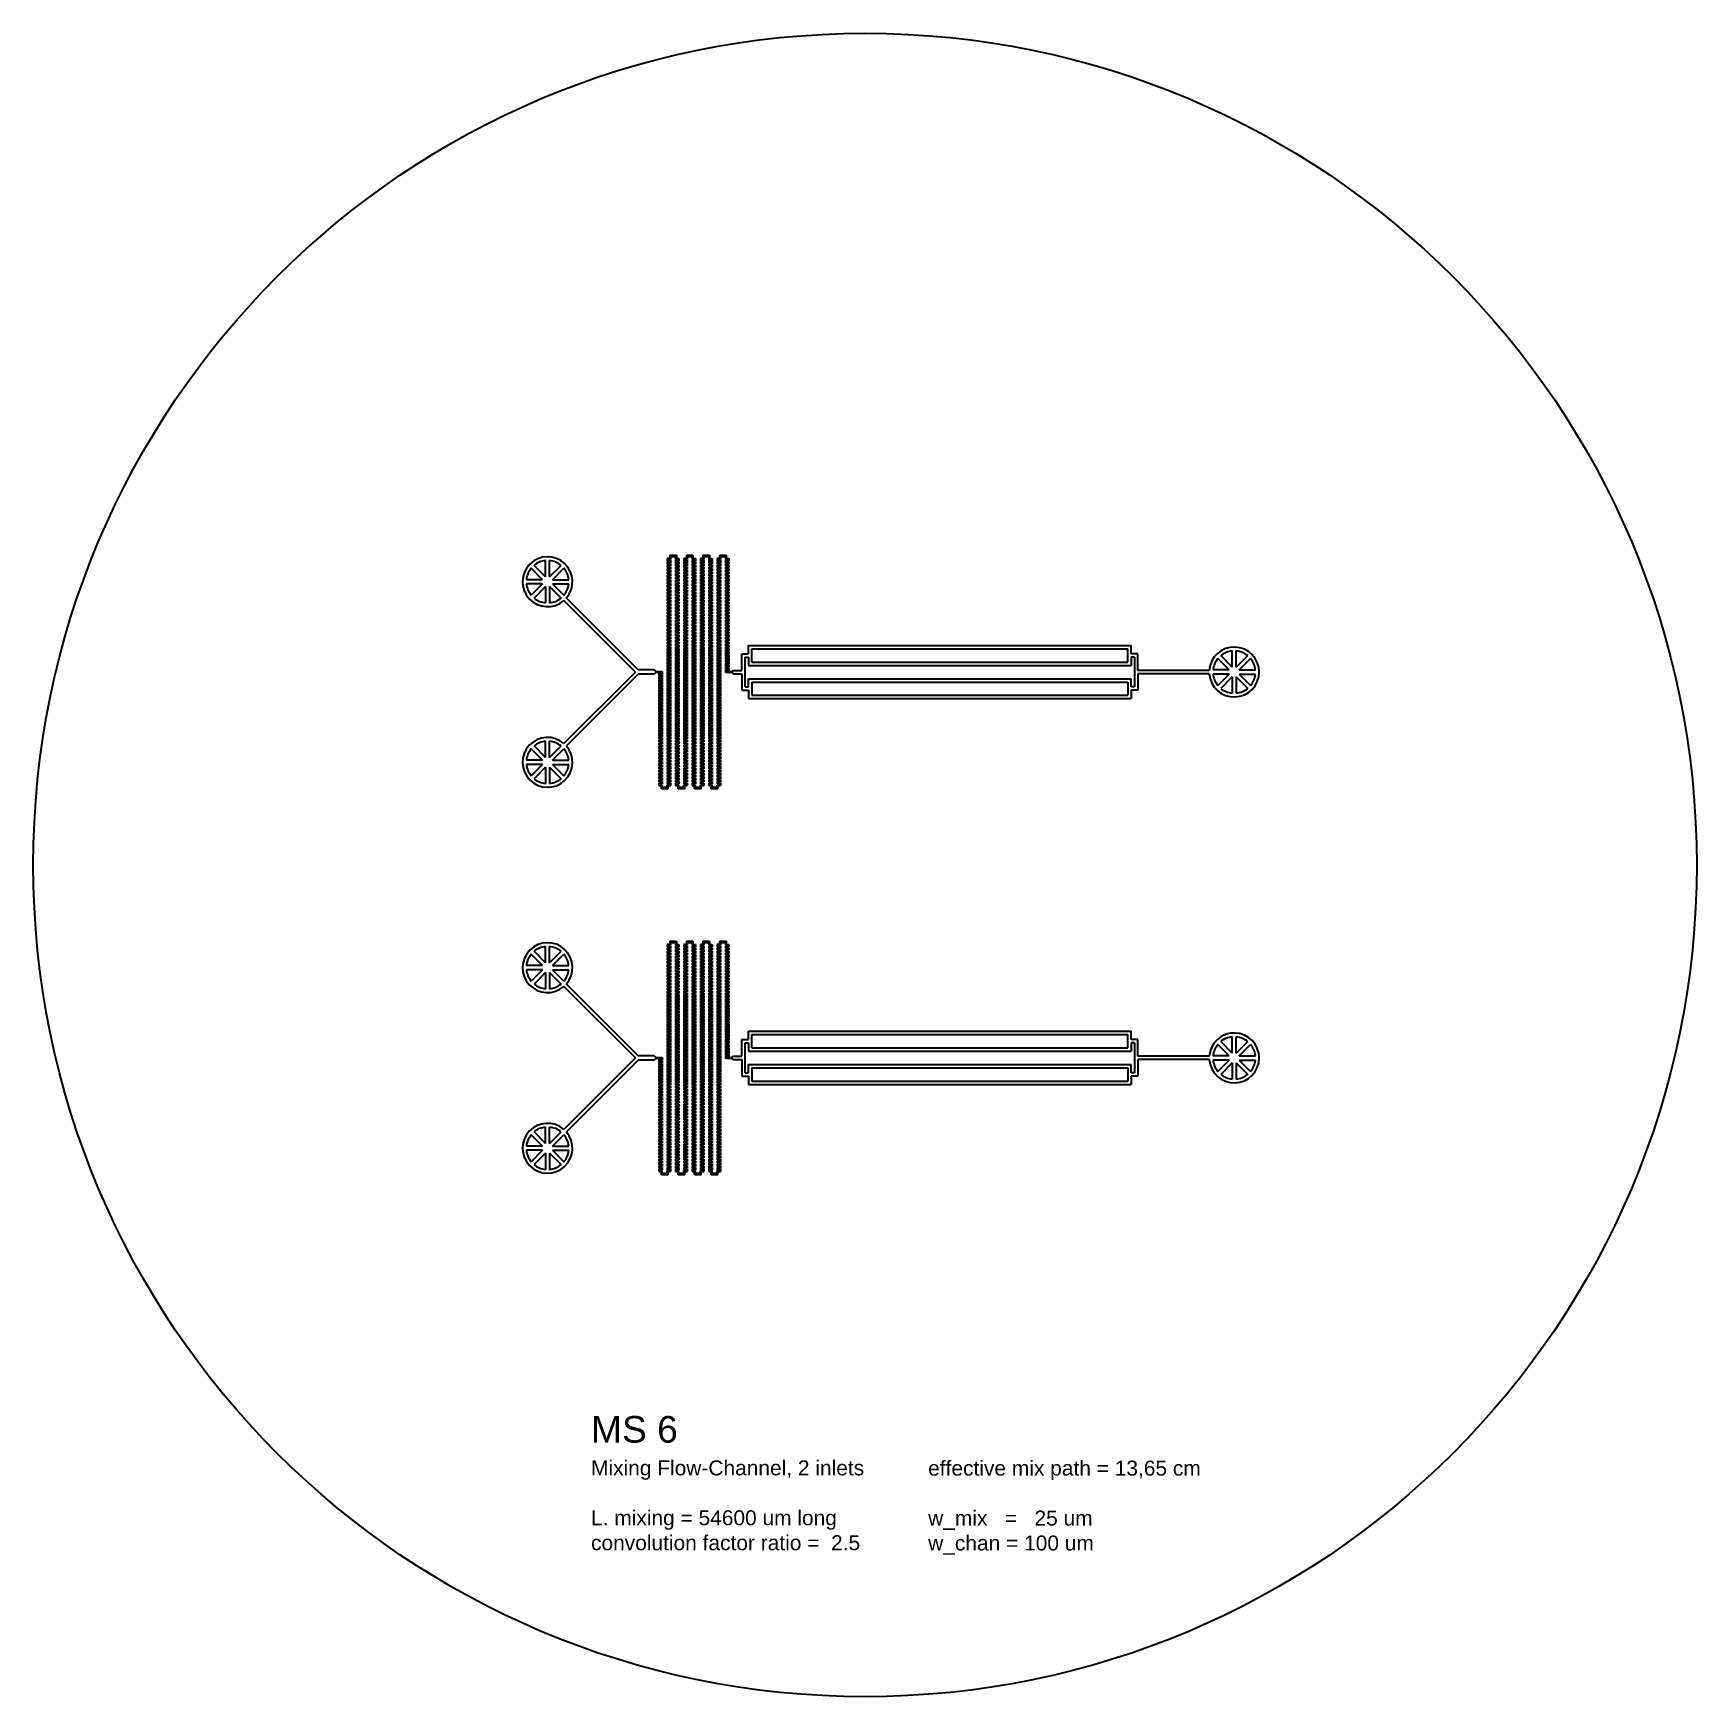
# Model space of a CAD drawing. Header units: millimetres. Extents: x -15719 to 274281, y 25504 to 323346.
# Drawn here: x 224281 to 274281, y 158346 to 208346 of the extents above; entities that cross this region are included whole.
import ezdxf

# ---------------------------------------------------------------- set-up
doc = ezdxf.new("R2010")
doc.units = ezdxf.units.MM
doc.layers.add('CLEAR', color=140, linetype='Continuous')
doc.layers.add('OPAQUE', color=10, linetype='Continuous')
doc.styles.get("Standard").update_dxf_attribs({"font": 'arial.ttf'})

msp = doc.modelspace()

# ---------------------------------------------------------------- texts
at = {"layer": 'CLEAR', "attachment_point": 1}
for s, width, heights, insert, char_height in [('{\\fArial|b0|i0|c0|p34;\\H1.3333x;MS 6\\P\\H0.5625x;Mixing Flow-Channel, 2 inlets\\P\\PL. mixing = 54600 um long\\Pconvolution factor ratio =  2.5}', 9539.81, [5282], (241046, 166783), 600), ('{\\fArial|b0|i0|c0|p34;\\P\\Peffective mix path = 13,65 cm\\P\\Pw_mix   =   25 um\\Pw_chan = 100 um}', 9060.92, [4948], (251180, 166942), 450)]:
    msp.add_mtext_dynamic_manual_height_columns(s, width=width, gutter_width=12.5, heights=heights, dxfattribs=dict(at, insert=insert, char_height=char_height))

# ---------------------------------------------------------------- linework, layer by layer
at = {"layer": 'CLEAR'}
for p, q in [((243411, 192558), (243336, 192558)), ((243336, 192558), (243336, 192483)), ((243436, 192533), (243361, 192533)), ((243361, 192533), (243361, 192508)), ((243361, 192508), (243436, 192508)), ((243411, 192658), (243411, 192558)), ((243411, 192658), (243611, 192658)), ((243586, 192608), (243436, 192608)), ((243436, 192608), (243436, 192533)), ((243436, 192508), (243436, 192433)), ((243586, 192608), (243586, 192533)), ((243586, 192533), (243661, 192533)), ((243661, 192508), (243586, 192508)), ((243586, 192508), (243586, 192433)), ((243611, 192658), (243611, 192558)), ((243611, 192558), (243686, 192558)), ((243661, 192533), (243661, 192508)), ((243686, 192558), (243686, 192483)), ((243911, 192558), (243836, 192558)), ((243836, 192558), (243836, 192483)), ((243936, 192533), (243861, 192533)), ((243861, 192533), (243861, 192508)), ((243861, 192508), (243936, 192508)), ((243911, 192658), (243911, 192558)), ((243911, 192658), (244111, 192658)), ((244086, 192608), (243936, 192608)), ((243936, 192608), (243936, 192533)), ((243936, 192508), (243936, 192433)), ((244086, 192608), (244086, 192533)), ((244086, 192533), (244161, 192533)), ((244161, 192508), (244086, 192508)), ((244086, 192508), (244086, 192433)), ((244111, 192658), (244111, 192558)), ((244111, 192558), (244186, 192558)), ((244161, 192533), (244161, 192508)), ((244186, 192558), (244186, 192483)), ((244411, 192558), (244336, 192558)), ((244336, 192558), (244336, 192483)), ((244436, 192533), (244361, 192533)), ((244361, 192533), (244361, 192508)), ((244361, 192508), (244436, 192508)), ((244411, 192658), (244411, 192558)), ((244411, 192658), (244611, 192658)), ((244586, 192608), (244436, 192608)), ((244436, 192608), (244436, 192533)), ((244436, 192508), (244436, 192433)), ((244586, 192608), (244586, 192533)), ((244586, 192533), (244661, 192533)), ((244661, 192508), (244586, 192508)), ((244586, 192508), (244586, 192433)), ((244611, 192658), (244611, 192558)), ((244611, 192558), (244686, 192558)), ((244661, 192533), (244661, 192508)), ((244686, 192558), (244686, 192483)), ((244911, 192558), (244836, 192558)), ((244836, 192558), (244836, 192483)), ((244936, 192533), (244861, 192533)), ((244861, 192533), (244861, 192508)), ((244861, 192508), (244936, 192508)), ((244911, 192658), (244911, 192558)), ((244911, 192658), (245111, 192658)), ((245086, 192608), (244936, 192608)), ((244936, 192608), (244936, 192533)), ((244936, 192508), (244936, 192433)), ((245086, 192608), (245086, 192533)), ((245086, 192533), (245161, 192533)), ((245161, 192508), (245086, 192508)), ((245086, 192508), (245086, 192433)), ((245111, 192658), (245111, 192558)), ((245111, 192558), (245186, 192558)), ((245161, 192533), (245161, 192508)), ((245186, 192558), (245186, 192483)), ((243336, 192483), (243411, 192483)), ((243411, 192458), (243336, 192458)), ((243336, 192458), (243336, 192383)), ((243336, 192383), (243411, 192383)), ((243411, 192358), (243336, 192358)), ((243336, 192358), (243336, 192283)), ((243336, 192283), (243411, 192283)), ((243411, 192258), (243336, 192258)), ((243336, 192258), (243336, 192183)), ((243336, 192183), (243411, 192183)), ((243411, 192158), (243336, 192158)), ((243336, 192158), (243336, 192083)), ((243336, 192083), (243411, 192083)), ((243411, 192058), (243336, 192058)), ((243336, 192058), (243336, 191983)), ((243436, 192433), (243361, 192433)), ((243361, 192433), (243361, 192408)), ((243361, 192408), (243436, 192408)), ((243436, 192333), (243361, 192333)), ((243361, 192333), (243361, 192308)), ((243361, 192308), (243436, 192308)), ((243436, 192233), (243361, 192233)), ((243361, 192233), (243361, 192208)), ((243361, 192208), (243436, 192208)), ((243436, 192133), (243361, 192133)), ((243361, 192133), (243361, 192108)), ((243361, 192108), (243436, 192108)), ((243436, 192033), (243361, 192033)), ((243361, 192033), (243361, 192008)), ((243361, 192008), (243436, 192008)), ((243411, 192483), (243411, 192458)), ((243411, 192383), (243411, 192358)), ((243411, 192283), (243411, 192258)), ((243411, 192183), (243411, 192158)), ((243411, 192083), (243411, 192058)), ((243436, 192408), (243436, 192333)), ((243436, 192308), (243436, 192233)), ((243436, 192208), (243436, 192133)), ((243436, 192108), (243436, 192033)), ((243436, 192008), (243436, 191933)), ((243586, 192433), (243661, 192433)), ((243661, 192408), (243586, 192408)), ((243586, 192408), (243586, 192333)), ((243586, 192333), (243661, 192333)), ((243661, 192308), (243586, 192308)), ((243586, 192308), (243586, 192233)), ((243586, 192233), (243661, 192233)), ((243661, 192208), (243586, 192208)), ((243586, 192208), (243586, 192133)), ((243586, 192133), (243661, 192133)), ((243661, 192108), (243586, 192108)), ((243586, 192108), (243586, 192033)), ((243586, 192033), (243661, 192033)), ((243661, 192008), (243586, 192008)), ((243586, 192008), (243586, 191933)), ((243686, 192483), (243611, 192483)), ((243611, 192483), (243611, 192458)), ((243611, 192458), (243686, 192458)), ((243686, 192383), (243611, 192383)), ((243611, 192383), (243611, 192358)), ((243611, 192358), (243686, 192358)), ((243686, 192283), (243611, 192283)), ((243611, 192283), (243611, 192258)), ((243611, 192258), (243686, 192258)), ((243686, 192183), (243611, 192183)), ((243611, 192183), (243611, 192158)), ((243611, 192158), (243686, 192158)), ((243686, 192083), (243611, 192083)), ((243611, 192083), (243611, 192058)), ((243611, 192058), (243686, 192058)), ((243661, 192433), (243661, 192408)), ((243661, 192333), (243661, 192308)), ((243661, 192233), (243661, 192208)), ((243661, 192133), (243661, 192108)), ((243661, 192033), (243661, 192008)), ((243686, 192458), (243686, 192383)), ((243686, 192358), (243686, 192283)), ((243686, 192258), (243686, 192183)), ((243686, 192158), (243686, 192083)), ((243686, 192058), (243686, 191983)), ((243836, 192483), (243911, 192483)), ((243911, 192458), (243836, 192458)), ((243836, 192458), (243836, 192383)), ((243836, 192383), (243911, 192383)), ((243911, 192358), (243836, 192358)), ((243836, 192358), (243836, 192283)), ((243836, 192283), (243911, 192283)), ((243911, 192258), (243836, 192258)), ((243836, 192258), (243836, 192183)), ((243836, 192183), (243911, 192183)), ((243911, 192158), (243836, 192158)), ((243836, 192158), (243836, 192083)), ((243836, 192083), (243911, 192083)), ((243911, 192058), (243836, 192058)), ((243836, 192058), (243836, 191983)), ((243936, 192433), (243861, 192433)), ((243861, 192433), (243861, 192408)), ((243861, 192408), (243936, 192408)), ((243936, 192333), (243861, 192333)), ((243861, 192333), (243861, 192308)), ((243861, 192308), (243936, 192308)), ((243936, 192233), (243861, 192233)), ((243861, 192233), (243861, 192208)), ((243861, 192208), (243936, 192208)), ((243936, 192133), (243861, 192133)), ((243861, 192133), (243861, 192108)), ((243861, 192108), (243936, 192108)), ((243936, 192033), (243861, 192033)), ((243861, 192033), (243861, 192008)), ((243861, 192008), (243936, 192008)), ((243911, 192483), (243911, 192458)), ((243911, 192383), (243911, 192358)), ((243911, 192283), (243911, 192258)), ((243911, 192183), (243911, 192158)), ((243911, 192083), (243911, 192058)), ((243936, 192408), (243936, 192333)), ((243936, 192308), (243936, 192233)), ((243936, 192208), (243936, 192133)), ((243936, 192108), (243936, 192033)), ((243936, 192008), (243936, 191933)), ((244086, 192433), (244161, 192433)), ((244161, 192408), (244086, 192408)), ((244086, 192408), (244086, 192333)), ((244086, 192333), (244161, 192333)), ((244161, 192308), (244086, 192308)), ((244086, 192308), (244086, 192233)), ((244086, 192233), (244161, 192233)), ((244161, 192208), (244086, 192208)), ((244086, 192208), (244086, 192133)), ((244086, 192133), (244161, 192133)), ((244161, 192108), (244086, 192108)), ((244086, 192108), (244086, 192033)), ((244086, 192033), (244161, 192033)), ((244161, 192008), (244086, 192008)), ((244086, 192008), (244086, 191933)), ((244186, 192483), (244111, 192483)), ((244111, 192483), (244111, 192458)), ((244111, 192458), (244186, 192458)), ((244186, 192383), (244111, 192383)), ((244111, 192383), (244111, 192358)), ((244111, 192358), (244186, 192358)), ((244186, 192283), (244111, 192283)), ((244111, 192283), (244111, 192258)), ((244111, 192258), (244186, 192258)), ((244186, 192183), (244111, 192183)), ((244111, 192183), (244111, 192158)), ((244111, 192158), (244186, 192158)), ((244186, 192083), (244111, 192083)), ((244111, 192083), (244111, 192058)), ((244111, 192058), (244186, 192058)), ((244161, 192433), (244161, 192408)), ((244161, 192333), (244161, 192308)), ((244161, 192233), (244161, 192208)), ((244161, 192133), (244161, 192108)), ((244161, 192033), (244161, 192008)), ((244186, 192458), (244186, 192383)), ((244186, 192358), (244186, 192283)), ((244186, 192258), (244186, 192183)), ((244186, 192158), (244186, 192083)), ((244186, 192058), (244186, 191983)), ((244336, 192483), (244411, 192483)), ((244411, 192458), (244336, 192458)), ((244336, 192458), (244336, 192383)), ((244336, 192383), (244411, 192383)), ((244411, 192358), (244336, 192358)), ((244336, 192358), (244336, 192283)), ((244336, 192283), (244411, 192283)), ((244411, 192258), (244336, 192258)), ((244336, 192258), (244336, 192183)), ((244336, 192183), (244411, 192183)), ((244411, 192158), (244336, 192158)), ((244336, 192158), (244336, 192083)), ((244336, 192083), (244411, 192083)), ((244411, 192058), (244336, 192058)), ((244336, 192058), (244336, 191983)), ((244436, 192433), (244361, 192433)), ((244361, 192433), (244361, 192408)), ((244361, 192408), (244436, 192408)), ((244436, 192333), (244361, 192333)), ((244361, 192333), (244361, 192308)), ((244361, 192308), (244436, 192308)), ((244436, 192233), (244361, 192233)), ((244361, 192233), (244361, 192208)), ((244361, 192208), (244436, 192208)), ((244436, 192133), (244361, 192133)), ((244361, 192133), (244361, 192108)), ((244361, 192108), (244436, 192108)), ((244436, 192033), (244361, 192033)), ((244361, 192033), (244361, 192008)), ((244361, 192008), (244436, 192008)), ((244411, 192483), (244411, 192458)), ((244411, 192383), (244411, 192358)), ((244411, 192283), (244411, 192258)), ((244411, 192183), (244411, 192158)), ((244411, 192083), (244411, 192058)), ((244436, 192408), (244436, 192333)), ((244436, 192308), (244436, 192233)), ((244436, 192208), (244436, 192133)), ((244436, 192108), (244436, 192033)), ((244436, 192008), (244436, 191933)), ((244586, 192433), (244661, 192433)), ((244661, 192408), (244586, 192408)), ((244586, 192408), (244586, 192333)), ((244586, 192333), (244661, 192333)), ((244661, 192308), (244586, 192308)), ((244586, 192308), (244586, 192233)), ((244586, 192233), (244661, 192233)), ((244661, 192208), (244586, 192208)), ((244586, 192208), (244586, 192133)), ((244586, 192133), (244661, 192133)), ((244661, 192108), (244586, 192108)), ((244586, 192108), (244586, 192033)), ((244586, 192033), (244661, 192033)), ((244661, 192008), (244586, 192008)), ((244586, 192008), (244586, 191933)), ((244686, 192483), (244611, 192483)), ((244611, 192483), (244611, 192458)), ((244611, 192458), (244686, 192458)), ((244686, 192383), (244611, 192383)), ((244611, 192383), (244611, 192358)), ((244611, 192358), (244686, 192358)), ((244686, 192283), (244611, 192283)), ((244611, 192283), (244611, 192258)), ((244611, 192258), (244686, 192258)), ((244686, 192183), (244611, 192183)), ((244611, 192183), (244611, 192158)), ((244611, 192158), (244686, 192158)), ((244686, 192083), (244611, 192083)), ((244611, 192083), (244611, 192058)), ((244611, 192058), (244686, 192058)), ((244661, 192433), (244661, 192408)), ((244661, 192333), (244661, 192308)), ((244661, 192233), (244661, 192208)), ((244661, 192133), (244661, 192108)), ((244661, 192033), (244661, 192008)), ((244686, 192458), (244686, 192383)), ((244686, 192358), (244686, 192283)), ((244686, 192258), (244686, 192183)), ((244686, 192158), (244686, 192083)), ((244686, 192058), (244686, 191983)), ((244836, 192483), (244911, 192483)), ((244911, 192458), (244836, 192458)), ((244836, 192458), (244836, 192383)), ((244836, 192383), (244911, 192383)), ((244911, 192358), (244836, 192358)), ((244836, 192358), (244836, 192283)), ((244836, 192283), (244911, 192283)), ((244911, 192258), (244836, 192258)), ((244836, 192258), (244836, 192183)), ((244836, 192183), (244911, 192183)), ((244911, 192158), (244836, 192158)), ((244836, 192158), (244836, 192083)), ((244836, 192083), (244911, 192083)), ((244911, 192058), (244836, 192058)), ((244836, 192058), (244836, 191983)), ((244936, 192433), (244861, 192433)), ((244861, 192433), (244861, 192408)), ((244861, 192408), (244936, 192408)), ((244936, 192333), (244861, 192333)), ((244861, 192333), (244861, 192308)), ((244861, 192308), (244936, 192308)), ((244936, 192233), (244861, 192233)), ((244861, 192233), (244861, 192208)), ((244861, 192208), (244936, 192208)), ((244936, 192133), (244861, 192133)), ((244861, 192133), (244861, 192108)), ((244861, 192108), (244936, 192108)), ((244936, 192033), (244861, 192033)), ((244861, 192033), (244861, 192008)), ((244861, 192008), (244936, 192008)), ((244911, 192483), (244911, 192458)), ((244911, 192383), (244911, 192358)), ((244911, 192283), (244911, 192258)), ((244911, 192183), (244911, 192158)), ((244911, 192083), (244911, 192058)), ((244936, 192408), (244936, 192333)), ((244936, 192308), (244936, 192233)), ((244936, 192208), (244936, 192133)), ((244936, 192108), (244936, 192033)), ((244936, 192008), (244936, 191933)), ((245086, 192433), (245161, 192433)), ((245161, 192408), (245086, 192408)), ((245086, 192408), (245086, 192333)), ((245086, 192333), (245161, 192333)), ((245161, 192308), (245086, 192308)), ((245086, 192308), (245086, 192233)), ((245086, 192233), (245161, 192233)), ((245161, 192208), (245086, 192208)), ((245086, 192208), (245086, 192133)), ((245086, 192133), (245161, 192133)), ((245161, 192108), (245086, 192108)), ((245086, 192108), (245086, 192033)), ((245086, 192033), (245161, 192033)), ((245161, 192008), (245086, 192008)), ((245086, 192008), (245086, 191933)), ((245186, 192483), (245111, 192483)), ((245111, 192483), (245111, 192458)), ((245111, 192458), (245186, 192458)), ((245186, 192383), (245111, 192383)), ((245111, 192383), (245111, 192358)), ((245111, 192358), (245186, 192358)), ((245186, 192283), (245111, 192283)), ((245111, 192283), (245111, 192258)), ((245111, 192258), (245186, 192258)), ((245186, 192183), (245111, 192183)), ((245111, 192183), (245111, 192158)), ((245111, 192158), (245186, 192158)), ((245186, 192083), (245111, 192083)), ((245111, 192083), (245111, 192058)), ((245111, 192058), (245186, 192058)), ((245161, 192433), (245161, 192408)), ((245161, 192333), (245161, 192308)), ((245161, 192233), (245161, 192208)), ((245161, 192133), (245161, 192108)), ((245161, 192033), (245161, 192008)), ((245186, 192458), (245186, 192383)), ((245186, 192358), (245186, 192283)), ((245186, 192258), (245186, 192183)), ((245186, 192158), (245186, 192083)), ((245186, 192058), (245186, 191983)), ((243336, 191983), (243411, 191983)), ((243411, 191958), (243336, 191958)), ((243336, 191958), (243336, 191883)), ((243336, 191883), (243411, 191883)), ((243411, 191858), (243336, 191858)), ((243336, 191858), (243336, 191783)), ((243336, 191783), (243411, 191783)), ((243411, 191758), (243336, 191758)), ((243336, 191758), (243336, 191683)), ((243336, 191683), (243411, 191683)), ((243411, 191658), (243336, 191658)), ((243336, 191658), (243336, 191583)), ((243336, 191583), (243411, 191583)), ((243411, 191558), (243336, 191558)), ((243336, 191558), (243336, 191483)), ((243436, 191933), (243361, 191933)), ((243361, 191933), (243361, 191908)), ((243361, 191908), (243436, 191908)), ((243436, 191833), (243361, 191833)), ((243361, 191833), (243361, 191808)), ((243361, 191808), (243436, 191808)), ((243436, 191733), (243361, 191733)), ((243361, 191733), (243361, 191708)), ((243361, 191708), (243436, 191708)), ((243436, 191633), (243361, 191633)), ((243361, 191633), (243361, 191608)), ((243361, 191608), (243436, 191608)), ((243436, 191533), (243361, 191533)), ((243361, 191533), (243361, 191508)), ((243361, 191508), (243436, 191508)), ((243411, 191983), (243411, 191958)), ((243411, 191883), (243411, 191858)), ((243411, 191783), (243411, 191758)), ((243411, 191683), (243411, 191658)), ((243411, 191583), (243411, 191558)), ((243436, 191908), (243436, 191833)), ((243436, 191808), (243436, 191733)), ((243436, 191708), (243436, 191633)), ((243436, 191608), (243436, 191533)), ((243436, 191508), (243436, 191433)), ((243586, 191933), (243661, 191933)), ((243661, 191908), (243586, 191908)), ((243586, 191908), (243586, 191833)), ((243586, 191833), (243661, 191833)), ((243661, 191808), (243586, 191808)), ((243586, 191808), (243586, 191733)), ((243586, 191733), (243661, 191733)), ((243661, 191708), (243586, 191708)), ((243586, 191708), (243586, 191633)), ((243586, 191633), (243661, 191633)), ((243661, 191608), (243586, 191608)), ((243586, 191608), (243586, 191533)), ((243586, 191533), (243661, 191533)), ((243661, 191508), (243586, 191508)), ((243586, 191508), (243586, 191433)), ((243686, 191983), (243611, 191983)), ((243611, 191983), (243611, 191958)), ((243611, 191958), (243686, 191958)), ((243686, 191883), (243611, 191883)), ((243611, 191883), (243611, 191858)), ((243611, 191858), (243686, 191858)), ((243686, 191783), (243611, 191783)), ((243611, 191783), (243611, 191758)), ((243611, 191758), (243686, 191758)), ((243686, 191683), (243611, 191683)), ((243611, 191683), (243611, 191658)), ((243611, 191658), (243686, 191658)), ((243686, 191583), (243611, 191583)), ((243611, 191583), (243611, 191558)), ((243611, 191558), (243686, 191558)), ((243661, 191933), (243661, 191908)), ((243661, 191833), (243661, 191808)), ((243661, 191733), (243661, 191708)), ((243661, 191633), (243661, 191608)), ((243661, 191533), (243661, 191508)), ((243686, 191958), (243686, 191883)), ((243686, 191858), (243686, 191783)), ((243686, 191758), (243686, 191683)), ((243686, 191658), (243686, 191583)), ((243686, 191558), (243686, 191483)), ((243836, 191983), (243911, 191983)), ((243911, 191958), (243836, 191958)), ((243836, 191958), (243836, 191883)), ((243836, 191883), (243911, 191883)), ((243911, 191858), (243836, 191858)), ((243836, 191858), (243836, 191783)), ((243836, 191783), (243911, 191783)), ((243911, 191758), (243836, 191758)), ((243836, 191758), (243836, 191683)), ((243836, 191683), (243911, 191683)), ((243911, 191658), (243836, 191658)), ((243836, 191658), (243836, 191583)), ((243836, 191583), (243911, 191583)), ((243911, 191558), (243836, 191558)), ((243836, 191558), (243836, 191483)), ((243936, 191933), (243861, 191933)), ((243861, 191933), (243861, 191908)), ((243861, 191908), (243936, 191908)), ((243936, 191833), (243861, 191833)), ((243861, 191833), (243861, 191808)), ((243861, 191808), (243936, 191808)), ((243936, 191733), (243861, 191733)), ((243861, 191733), (243861, 191708)), ((243861, 191708), (243936, 191708)), ((243936, 191633), (243861, 191633)), ((243861, 191633), (243861, 191608)), ((243861, 191608), (243936, 191608)), ((243936, 191533), (243861, 191533)), ((243861, 191533), (243861, 191508)), ((243861, 191508), (243936, 191508)), ((243911, 191983), (243911, 191958)), ((243911, 191883), (243911, 191858)), ((243911, 191783), (243911, 191758)), ((243911, 191683), (243911, 191658)), ((243911, 191583), (243911, 191558)), ((243936, 191908), (243936, 191833)), ((243936, 191808), (243936, 191733)), ((243936, 191708), (243936, 191633)), ((243936, 191608), (243936, 191533)), ((243936, 191508), (243936, 191433)), ((244086, 191933), (244161, 191933)), ((244161, 191908), (244086, 191908)), ((244086, 191908), (244086, 191833)), ((244086, 191833), (244161, 191833)), ((244161, 191808), (244086, 191808)), ((244086, 191808), (244086, 191733)), ((244086, 191733), (244161, 191733)), ((244161, 191708), (244086, 191708)), ((244086, 191708), (244086, 191633)), ((244086, 191633), (244161, 191633)), ((244161, 191608), (244086, 191608)), ((244086, 191608), (244086, 191533)), ((244086, 191533), (244161, 191533)), ((244161, 191508), (244086, 191508)), ((244086, 191508), (244086, 191433)), ((244186, 191983), (244111, 191983)), ((244111, 191983), (244111, 191958)), ((244111, 191958), (244186, 191958)), ((244186, 191883), (244111, 191883)), ((244111, 191883), (244111, 191858)), ((244111, 191858), (244186, 191858)), ((244186, 191783), (244111, 191783)), ((244111, 191783), (244111, 191758)), ((244111, 191758), (244186, 191758)), ((244186, 191683), (244111, 191683)), ((244111, 191683), (244111, 191658)), ((244111, 191658), (244186, 191658)), ((244186, 191583), (244111, 191583)), ((244111, 191583), (244111, 191558)), ((244111, 191558), (244186, 191558)), ((244161, 191933), (244161, 191908)), ((244161, 191833), (244161, 191808)), ((244161, 191733), (244161, 191708)), ((244161, 191633), (244161, 191608)), ((244161, 191533), (244161, 191508)), ((244186, 191958), (244186, 191883)), ((244186, 191858), (244186, 191783)), ((244186, 191758), (244186, 191683)), ((244186, 191658), (244186, 191583)), ((244186, 191558), (244186, 191483)), ((244336, 191983), (244411, 191983)), ((244411, 191958), (244336, 191958)), ((244336, 191958), (244336, 191883)), ((244336, 191883), (244411, 191883)), ((244411, 191858), (244336, 191858)), ((244336, 191858), (244336, 191783)), ((244336, 191783), (244411, 191783)), ((244411, 191758), (244336, 191758)), ((244336, 191758), (244336, 191683)), ((244336, 191683), (244411, 191683)), ((244411, 191658), (244336, 191658)), ((244336, 191658), (244336, 191583)), ((244336, 191583), (244411, 191583)), ((244411, 191558), (244336, 191558)), ((244336, 191558), (244336, 191483)), ((244436, 191933), (244361, 191933)), ((244361, 191933), (244361, 191908)), ((244361, 191908), (244436, 191908)), ((244436, 191833), (244361, 191833)), ((244361, 191833), (244361, 191808)), ((244361, 191808), (244436, 191808)), ((244436, 191733), (244361, 191733)), ((244361, 191733), (244361, 191708)), ((244361, 191708), (244436, 191708)), ((244436, 191633), (244361, 191633)), ((244361, 191633), (244361, 191608)), ((244361, 191608), (244436, 191608)), ((244436, 191533), (244361, 191533)), ((244361, 191533), (244361, 191508)), ((244361, 191508), (244436, 191508)), ((244411, 191983), (244411, 191958)), ((244411, 191883), (244411, 191858)), ((244411, 191783), (244411, 191758)), ((244411, 191683), (244411, 191658)), ((244411, 191583), (244411, 191558)), ((244436, 191908), (244436, 191833)), ((244436, 191808), (244436, 191733)), ((244436, 191708), (244436, 191633)), ((244436, 191608), (244436, 191533)), ((244436, 191508), (244436, 191433)), ((244586, 191933), (244661, 191933)), ((244661, 191908), (244586, 191908)), ((244586, 191908), (244586, 191833)), ((244586, 191833), (244661, 191833)), ((244661, 191808), (244586, 191808)), ((244586, 191808), (244586, 191733)), ((244586, 191733), (244661, 191733)), ((244661, 191708), (244586, 191708)), ((244586, 191708), (244586, 191633)), ((244586, 191633), (244661, 191633)), ((244661, 191608), (244586, 191608)), ((244586, 191608), (244586, 191533)), ((244586, 191533), (244661, 191533)), ((244661, 191508), (244586, 191508)), ((244586, 191508), (244586, 191433)), ((244686, 191983), (244611, 191983)), ((244611, 191983), (244611, 191958)), ((244611, 191958), (244686, 191958)), ((244686, 191883), (244611, 191883)), ((244611, 191883), (244611, 191858)), ((244611, 191858), (244686, 191858)), ((244686, 191783), (244611, 191783)), ((244611, 191783), (244611, 191758)), ((244611, 191758), (244686, 191758)), ((244686, 191683), (244611, 191683)), ((244611, 191683), (244611, 191658)), ((244611, 191658), (244686, 191658)), ((244686, 191583), (244611, 191583)), ((244611, 191583), (244611, 191558)), ((244611, 191558), (244686, 191558)), ((244661, 191933), (244661, 191908)), ((244661, 191833), (244661, 191808)), ((244661, 191733), (244661, 191708)), ((244661, 191633), (244661, 191608)), ((244661, 191533), (244661, 191508)), ((244686, 191958), (244686, 191883)), ((244686, 191858), (244686, 191783)), ((244686, 191758), (244686, 191683)), ((244686, 191658), (244686, 191583)), ((244686, 191558), (244686, 191483)), ((244836, 191983), (244911, 191983)), ((244911, 191958), (244836, 191958)), ((244836, 191958), (244836, 191883)), ((244836, 191883), (244911, 191883)), ((244911, 191858), (244836, 191858)), ((244836, 191858), (244836, 191783)), ((244836, 191783), (244911, 191783)), ((244911, 191758), (244836, 191758)), ((244836, 191758), (244836, 191683)), ((244836, 191683), (244911, 191683)), ((244911, 191658), (244836, 191658)), ((244836, 191658), (244836, 191583)), ((244836, 191583), (244911, 191583)), ((244911, 191558), (244836, 191558)), ((244836, 191558), (244836, 191483)), ((244936, 191933), (244861, 191933)), ((244861, 191933), (244861, 191908)), ((244861, 191908), (244936, 191908)), ((244936, 191833), (244861, 191833)), ((244861, 191833), (244861, 191808)), ((244861, 191808), (244936, 191808)), ((244936, 191733), (244861, 191733)), ((244861, 191733), (244861, 191708)), ((244861, 191708), (244936, 191708)), ((244936, 191633), (244861, 191633)), ((244861, 191633), (244861, 191608)), ((244861, 191608), (244936, 191608)), ((244936, 191533), (244861, 191533)), ((244861, 191533), (244861, 191508)), ((244861, 191508), (244936, 191508)), ((244911, 191983), (244911, 191958)), ((244911, 191883), (244911, 191858)), ((244911, 191783), (244911, 191758)), ((244911, 191683), (244911, 191658)), ((244911, 191583), (244911, 191558)), ((244936, 191908), (244936, 191833)), ((244936, 191808), (244936, 191733)), ((244936, 191708), (244936, 191633)), ((244936, 191608), (244936, 191533)), ((244936, 191508), (244936, 191433)), ((245086, 191933), (245161, 191933)), ((245161, 191908), (245086, 191908)), ((245086, 191908), (245086, 191833)), ((245086, 191833), (245161, 191833)), ((245161, 191808), (245086, 191808)), ((245086, 191808), (245086, 191733)), ((245086, 191733), (245161, 191733)), ((245161, 191708), (245086, 191708)), ((245086, 191708), (245086, 191633)), ((245086, 191633), (245161, 191633)), ((245161, 191608), (245086, 191608)), ((245086, 191608), (245086, 191533)), ((245086, 191533), (245161, 191533)), ((245161, 191508), (245086, 191508)), ((245086, 191508), (245086, 191433)), ((245186, 191983), (245111, 191983)), ((245111, 191983), (245111, 191958)), ((245111, 191958), (245186, 191958)), ((245186, 191883), (245111, 191883)), ((245111, 191883), (245111, 191858)), ((245111, 191858), (245186, 191858)), ((245186, 191783), (245111, 191783)), ((245111, 191783), (245111, 191758)), ((245111, 191758), (245186, 191758)), ((245186, 191683), (245111, 191683)), ((245111, 191683), (245111, 191658)), ((245111, 191658), (245186, 191658)), ((245186, 191583), (245111, 191583)), ((245111, 191583), (245111, 191558)), ((245111, 191558), (245186, 191558)), ((245161, 191933), (245161, 191908)), ((245161, 191833), (245161, 191808)), ((245161, 191733), (245161, 191708)), ((245161, 191633), (245161, 191608)), ((245161, 191533), (245161, 191508)), ((245186, 191958), (245186, 191883)), ((245186, 191858), (245186, 191783)), ((245186, 191758), (245186, 191683)), ((245186, 191658), (245186, 191583)), ((245186, 191558), (245186, 191483)), ((242383, 189146), (240233, 191295)), ((242462, 189208), (240304, 191366)), ((243336, 191483), (243411, 191483)), ((243411, 191458), (243336, 191458)), ((243336, 191458), (243336, 191383)), ((243336, 191383), (243411, 191383)), ((243411, 191358), (243336, 191358)), ((243336, 191358), (243336, 191283)), ((243336, 191283), (243411, 191283)), ((243411, 191258), (243336, 191258)), ((243336, 191258), (243336, 191183)), ((243336, 191183), (243411, 191183)), ((243411, 191158), (243336, 191158)), ((243336, 191158), (243336, 191083)), ((243336, 191083), (243411, 191083)), ((243411, 191058), (243336, 191058)), ((243336, 191058), (243336, 190983)), ((243436, 191433), (243361, 191433)), ((243361, 191433), (243361, 191408)), ((243361, 191408), (243436, 191408)), ((243436, 191333), (243361, 191333)), ((243361, 191333), (243361, 191308)), ((243361, 191308), (243436, 191308)), ((243436, 191233), (243361, 191233)), ((243361, 191233), (243361, 191208)), ((243361, 191208), (243436, 191208)), ((243436, 191133), (243361, 191133)), ((243361, 191133), (243361, 191108)), ((243361, 191108), (243436, 191108)), ((243436, 191033), (243361, 191033)), ((243361, 191033), (243361, 191008)), ((243361, 191008), (243436, 191008)), ((243411, 191483), (243411, 191458)), ((243411, 191383), (243411, 191358)), ((243411, 191283), (243411, 191258)), ((243411, 191183), (243411, 191158)), ((243411, 191083), (243411, 191058)), ((243436, 191408), (243436, 191333)), ((243436, 191308), (243436, 191233)), ((243436, 191208), (243436, 191133)), ((243436, 191108), (243436, 191033)), ((243436, 191008), (243436, 190933)), ((243586, 191433), (243661, 191433)), ((243661, 191408), (243586, 191408)), ((243586, 191408), (243586, 191333)), ((243586, 191333), (243661, 191333)), ((243661, 191308), (243586, 191308)), ((243586, 191308), (243586, 191233)), ((243586, 191233), (243661, 191233)), ((243661, 191208), (243586, 191208)), ((243586, 191208), (243586, 191133)), ((243586, 191133), (243661, 191133)), ((243661, 191108), (243586, 191108)), ((243586, 191108), (243586, 191033)), ((243586, 191033), (243661, 191033)), ((243661, 191008), (243586, 191008)), ((243586, 191008), (243586, 190933)), ((243686, 191483), (243611, 191483)), ((243611, 191483), (243611, 191458)), ((243611, 191458), (243686, 191458)), ((243686, 191383), (243611, 191383)), ((243611, 191383), (243611, 191358)), ((243611, 191358), (243686, 191358)), ((243686, 191283), (243611, 191283)), ((243611, 191283), (243611, 191258)), ((243611, 191258), (243686, 191258)), ((243686, 191183), (243611, 191183)), ((243611, 191183), (243611, 191158)), ((243611, 191158), (243686, 191158)), ((243686, 191083), (243611, 191083)), ((243611, 191083), (243611, 191058)), ((243611, 191058), (243686, 191058)), ((243661, 191433), (243661, 191408)), ((243661, 191333), (243661, 191308)), ((243661, 191233), (243661, 191208)), ((243661, 191133), (243661, 191108)), ((243661, 191033), (243661, 191008)), ((243686, 191458), (243686, 191383)), ((243686, 191358), (243686, 191283)), ((243686, 191258), (243686, 191183)), ((243686, 191158), (243686, 191083)), ((243686, 191058), (243686, 190983)), ((243836, 191483), (243911, 191483)), ((243911, 191458), (243836, 191458)), ((243836, 191458), (243836, 191383)), ((243836, 191383), (243911, 191383)), ((243911, 191358), (243836, 191358)), ((243836, 191358), (243836, 191283)), ((243836, 191283), (243911, 191283)), ((243911, 191258), (243836, 191258)), ((243836, 191258), (243836, 191183)), ((243836, 191183), (243911, 191183)), ((243911, 191158), (243836, 191158)), ((243836, 191158), (243836, 191083)), ((243836, 191083), (243911, 191083)), ((243911, 191058), (243836, 191058)), ((243836, 191058), (243836, 190983)), ((243936, 191433), (243861, 191433)), ((243861, 191433), (243861, 191408)), ((243861, 191408), (243936, 191408)), ((243936, 191333), (243861, 191333)), ((243861, 191333), (243861, 191308)), ((243861, 191308), (243936, 191308)), ((243936, 191233), (243861, 191233)), ((243861, 191233), (243861, 191208)), ((243861, 191208), (243936, 191208)), ((243936, 191133), (243861, 191133)), ((243861, 191133), (243861, 191108)), ((243861, 191108), (243936, 191108)), ((243936, 191033), (243861, 191033)), ((243861, 191033), (243861, 191008)), ((243861, 191008), (243936, 191008)), ((243911, 191483), (243911, 191458)), ((243911, 191383), (243911, 191358)), ((243911, 191283), (243911, 191258)), ((243911, 191183), (243911, 191158)), ((243911, 191083), (243911, 191058)), ((243936, 191408), (243936, 191333)), ((243936, 191308), (243936, 191233)), ((243936, 191208), (243936, 191133)), ((243936, 191108), (243936, 191033)), ((243936, 191008), (243936, 190933)), ((244086, 191433), (244161, 191433)), ((244161, 191408), (244086, 191408)), ((244086, 191408), (244086, 191333)), ((244086, 191333), (244161, 191333)), ((244161, 191308), (244086, 191308)), ((244086, 191308), (244086, 191233)), ((244086, 191233), (244161, 191233)), ((244161, 191208), (244086, 191208)), ((244086, 191208), (244086, 191133)), ((244086, 191133), (244161, 191133)), ((244161, 191108), (244086, 191108)), ((244086, 191108), (244086, 191033)), ((244086, 191033), (244161, 191033)), ((244161, 191008), (244086, 191008)), ((244086, 191008), (244086, 190933)), ((244186, 191483), (244111, 191483)), ((244111, 191483), (244111, 191458)), ((244111, 191458), (244186, 191458)), ((244186, 191383), (244111, 191383)), ((244111, 191383), (244111, 191358)), ((244111, 191358), (244186, 191358)), ((244186, 191283), (244111, 191283)), ((244111, 191283), (244111, 191258)), ((244111, 191258), (244186, 191258)), ((244186, 191183), (244111, 191183)), ((244111, 191183), (244111, 191158)), ((244111, 191158), (244186, 191158)), ((244186, 191083), (244111, 191083)), ((244111, 191083), (244111, 191058)), ((244111, 191058), (244186, 191058)), ((244161, 191433), (244161, 191408)), ((244161, 191333), (244161, 191308)), ((244161, 191233), (244161, 191208)), ((244161, 191133), (244161, 191108)), ((244161, 191033), (244161, 191008)), ((244186, 191458), (244186, 191383)), ((244186, 191358), (244186, 191283)), ((244186, 191258), (244186, 191183)), ((244186, 191158), (244186, 191083)), ((244186, 191058), (244186, 190983)), ((244336, 191483), (244411, 191483)), ((244411, 191458), (244336, 191458)), ((244336, 191458), (244336, 191383)), ((244336, 191383), (244411, 191383)), ((244411, 191358), (244336, 191358)), ((244336, 191358), (244336, 191283)), ((244336, 191283), (244411, 191283)), ((244411, 191258), (244336, 191258)), ((244336, 191258), (244336, 191183)), ((244336, 191183), (244411, 191183)), ((244411, 191158), (244336, 191158)), ((244336, 191158), (244336, 191083)), ((244336, 191083), (244411, 191083)), ((244411, 191058), (244336, 191058)), ((244336, 191058), (244336, 190983)), ((244436, 191433), (244361, 191433)), ((244361, 191433), (244361, 191408)), ((244361, 191408), (244436, 191408)), ((244436, 191333), (244361, 191333)), ((244361, 191333), (244361, 191308)), ((244361, 191308), (244436, 191308)), ((244436, 191233), (244361, 191233)), ((244361, 191233), (244361, 191208)), ((244361, 191208), (244436, 191208)), ((244436, 191133), (244361, 191133)), ((244361, 191133), (244361, 191108)), ((244361, 191108), (244436, 191108)), ((244436, 191033), (244361, 191033)), ((244361, 191033), (244361, 191008)), ((244361, 191008), (244436, 191008)), ((244411, 191483), (244411, 191458)), ((244411, 191383), (244411, 191358)), ((244411, 191283), (244411, 191258)), ((244411, 191183), (244411, 191158)), ((244411, 191083), (244411, 191058)), ((244436, 191408), (244436, 191333)), ((244436, 191308), (244436, 191233)), ((244436, 191208), (244436, 191133)), ((244436, 191108), (244436, 191033)), ((244436, 191008), (244436, 190933)), ((244586, 191433), (244661, 191433)), ((244661, 191408), (244586, 191408)), ((244586, 191408), (244586, 191333)), ((244586, 191333), (244661, 191333)), ((244661, 191308), (244586, 191308)), ((244586, 191308), (244586, 191233)), ((244586, 191233), (244661, 191233)), ((244661, 191208), (244586, 191208)), ((244586, 191208), (244586, 191133)), ((244586, 191133), (244661, 191133)), ((244661, 191108), (244586, 191108)), ((244586, 191108), (244586, 191033)), ((244586, 191033), (244661, 191033)), ((244661, 191008), (244586, 191008)), ((244586, 191008), (244586, 190933)), ((244686, 191483), (244611, 191483)), ((244611, 191483), (244611, 191458)), ((244611, 191458), (244686, 191458)), ((244686, 191383), (244611, 191383)), ((244611, 191383), (244611, 191358)), ((244611, 191358), (244686, 191358)), ((244686, 191283), (244611, 191283)), ((244611, 191283), (244611, 191258)), ((244611, 191258), (244686, 191258)), ((244686, 191183), (244611, 191183)), ((244611, 191183), (244611, 191158)), ((244611, 191158), (244686, 191158)), ((244686, 191083), (244611, 191083)), ((244611, 191083), (244611, 191058)), ((244611, 191058), (244686, 191058)), ((244661, 191433), (244661, 191408)), ((244661, 191333), (244661, 191308)), ((244661, 191233), (244661, 191208)), ((244661, 191133), (244661, 191108)), ((244661, 191033), (244661, 191008)), ((244686, 191458), (244686, 191383)), ((244686, 191358), (244686, 191283)), ((244686, 191258), (244686, 191183)), ((244686, 191158), (244686, 191083)), ((244686, 191058), (244686, 190983)), ((244836, 191483), (244911, 191483)), ((244911, 191458), (244836, 191458)), ((244836, 191458), (244836, 191383)), ((244836, 191383), (244911, 191383)), ((244911, 191358), (244836, 191358)), ((244836, 191358), (244836, 191283)), ((244836, 191283), (244911, 191283)), ((244911, 191258), (244836, 191258)), ((244836, 191258), (244836, 191183)), ((244836, 191183), (244911, 191183)), ((244911, 191158), (244836, 191158)), ((244836, 191158), (244836, 191083)), ((244836, 191083), (244911, 191083)), ((244911, 191058), (244836, 191058)), ((244836, 191058), (244836, 190983)), ((244936, 191433), (244861, 191433)), ((244861, 191433), (244861, 191408)), ((244861, 191408), (244936, 191408)), ((244936, 191333), (244861, 191333)), ((244861, 191333), (244861, 191308)), ((244861, 191308), (244936, 191308)), ((244936, 191233), (244861, 191233)), ((244861, 191233), (244861, 191208)), ((244861, 191208), (244936, 191208)), ((244936, 191133), (244861, 191133)), ((244861, 191133), (244861, 191108)), ((244861, 191108), (244936, 191108)), ((244936, 191033), (244861, 191033)), ((244861, 191033), (244861, 191008)), ((244861, 191008), (244936, 191008)), ((244911, 191483), (244911, 191458)), ((244911, 191383), (244911, 191358)), ((244911, 191283), (244911, 191258)), ((244911, 191183), (244911, 191158)), ((244911, 191083), (244911, 191058)), ((244936, 191408), (244936, 191333)), ((244936, 191308), (244936, 191233)), ((244936, 191208), (244936, 191133)), ((244936, 191108), (244936, 191033)), ((244936, 191008), (244936, 190933)), ((245086, 191433), (245161, 191433)), ((245161, 191408), (245086, 191408)), ((245086, 191408), (245086, 191333)), ((245086, 191333), (245161, 191333)), ((245161, 191308), (245086, 191308)), ((245086, 191308), (245086, 191233)), ((245086, 191233), (245161, 191233)), ((245161, 191208), (245086, 191208)), ((245086, 191208), (245086, 191133)), ((245086, 191133), (245161, 191133)), ((245161, 191108), (245086, 191108)), ((245086, 191108), (245086, 191033)), ((245086, 191033), (245161, 191033)), ((245161, 191008), (245086, 191008)), ((245086, 191008), (245086, 190933)), ((245186, 191483), (245111, 191483)), ((245111, 191483), (245111, 191458)), ((245111, 191458), (245186, 191458)), ((245186, 191383), (245111, 191383)), ((245111, 191383), (245111, 191358)), ((245111, 191358), (245186, 191358)), ((245186, 191283), (245111, 191283)), ((245111, 191283), (245111, 191258)), ((245111, 191258), (245186, 191258)), ((245186, 191183), (245111, 191183)), ((245111, 191183), (245111, 191158)), ((245111, 191158), (245186, 191158)), ((245186, 191083), (245111, 191083)), ((245111, 191083), (245111, 191058)), ((245111, 191058), (245186, 191058)), ((245161, 191433), (245161, 191408)), ((245161, 191333), (245161, 191308)), ((245161, 191233), (245161, 191208)), ((245161, 191133), (245161, 191108)), ((245161, 191033), (245161, 191008)), ((245186, 191458), (245186, 191383)), ((245186, 191358), (245186, 191283)), ((245186, 191258), (245186, 191183)), ((245186, 191158), (245186, 191083)), ((245186, 191058), (245186, 190983)), ((243336, 190983), (243411, 190983)), ((243411, 190958), (243336, 190958)), ((243336, 190958), (243336, 190883)), ((243336, 190883), (243411, 190883)), ((243411, 190858), (243336, 190858)), ((243336, 190858), (243336, 190783)), ((243336, 190783), (243411, 190783)), ((243411, 190758), (243336, 190758)), ((243336, 190758), (243336, 190683)), ((243336, 190683), (243411, 190683)), ((243411, 190658), (243336, 190658)), ((243336, 190658), (243336, 190583)), ((243336, 190583), (243411, 190583)), ((243411, 190558), (243336, 190558)), ((243336, 190558), (243336, 190483)), ((243436, 190933), (243361, 190933)), ((243361, 190933), (243361, 190908)), ((243361, 190908), (243436, 190908)), ((243436, 190833), (243361, 190833)), ((243361, 190833), (243361, 190808)), ((243361, 190808), (243436, 190808)), ((243436, 190733), (243361, 190733)), ((243361, 190733), (243361, 190708)), ((243361, 190708), (243436, 190708)), ((243436, 190633), (243361, 190633)), ((243361, 190633), (243361, 190608)), ((243361, 190608), (243436, 190608)), ((243436, 190533), (243361, 190533)), ((243361, 190533), (243361, 190508)), ((243361, 190508), (243436, 190508)), ((243411, 190983), (243411, 190958)), ((243411, 190883), (243411, 190858)), ((243411, 190783), (243411, 190758)), ((243411, 190683), (243411, 190658)), ((243411, 190583), (243411, 190558)), ((243436, 190908), (243436, 190833)), ((243436, 190808), (243436, 190733)), ((243436, 190708), (243436, 190633)), ((243436, 190608), (243436, 190533)), ((243436, 190508), (243436, 190433)), ((243586, 190933), (243661, 190933)), ((243661, 190908), (243586, 190908)), ((243586, 190908), (243586, 190833)), ((243586, 190833), (243661, 190833)), ((243661, 190808), (243586, 190808)), ((243586, 190808), (243586, 190733)), ((243586, 190733), (243661, 190733)), ((243661, 190708), (243586, 190708)), ((243586, 190708), (243586, 190633)), ((243586, 190633), (243661, 190633)), ((243661, 190608), (243586, 190608)), ((243586, 190608), (243586, 190533)), ((243586, 190533), (243661, 190533)), ((243661, 190508), (243586, 190508)), ((243586, 190508), (243586, 190433)), ((243686, 190983), (243611, 190983)), ((243611, 190983), (243611, 190958)), ((243611, 190958), (243686, 190958)), ((243686, 190883), (243611, 190883)), ((243611, 190883), (243611, 190858)), ((243611, 190858), (243686, 190858)), ((243686, 190783), (243611, 190783)), ((243611, 190783), (243611, 190758)), ((243611, 190758), (243686, 190758)), ((243686, 190683), (243611, 190683)), ((243611, 190683), (243611, 190658)), ((243611, 190658), (243686, 190658)), ((243686, 190583), (243611, 190583)), ((243611, 190583), (243611, 190558)), ((243611, 190558), (243686, 190558)), ((243661, 190933), (243661, 190908)), ((243661, 190833), (243661, 190808)), ((243661, 190733), (243661, 190708)), ((243661, 190633), (243661, 190608)), ((243661, 190533), (243661, 190508)), ((243686, 190958), (243686, 190883)), ((243686, 190858), (243686, 190783)), ((243686, 190758), (243686, 190683)), ((243686, 190658), (243686, 190583)), ((243686, 190558), (243686, 190483)), ((243836, 190983), (243911, 190983)), ((243911, 190958), (243836, 190958)), ((243836, 190958), (243836, 190883)), ((243836, 190883), (243911, 190883)), ((243911, 190858), (243836, 190858)), ((243836, 190858), (243836, 190783)), ((243836, 190783), (243911, 190783)), ((243911, 190758), (243836, 190758)), ((243836, 190758), (243836, 190683)), ((243836, 190683), (243911, 190683)), ((243911, 190658), (243836, 190658)), ((243836, 190658), (243836, 190583)), ((243836, 190583), (243911, 190583)), ((243911, 190558), (243836, 190558)), ((243836, 190558), (243836, 190483)), ((243936, 190933), (243861, 190933)), ((243861, 190933), (243861, 190908)), ((243861, 190908), (243936, 190908)), ((243936, 190833), (243861, 190833)), ((243861, 190833), (243861, 190808)), ((243861, 190808), (243936, 190808)), ((243936, 190733), (243861, 190733)), ((243861, 190733), (243861, 190708)), ((243861, 190708), (243936, 190708)), ((243936, 190633), (243861, 190633)), ((243861, 190633), (243861, 190608)), ((243861, 190608), (243936, 190608)), ((243936, 190533), (243861, 190533)), ((243861, 190533), (243861, 190508)), ((243861, 190508), (243936, 190508)), ((243911, 190983), (243911, 190958)), ((243911, 190883), (243911, 190858)), ((243911, 190783), (243911, 190758)), ((243911, 190683), (243911, 190658)), ((243911, 190583), (243911, 190558)), ((243936, 190908), (243936, 190833)), ((243936, 190808), (243936, 190733)), ((243936, 190708), (243936, 190633)), ((243936, 190608), (243936, 190533)), ((243936, 190508), (243936, 190433)), ((244086, 190933), (244161, 190933)), ((244161, 190908), (244086, 190908)), ((244086, 190908), (244086, 190833)), ((244086, 190833), (244161, 190833)), ((244161, 190808), (244086, 190808)), ((244086, 190808), (244086, 190733)), ((244086, 190733), (244161, 190733)), ((244161, 190708), (244086, 190708)), ((244086, 190708), (244086, 190633)), ((244086, 190633), (244161, 190633)), ((244161, 190608), (244086, 190608)), ((244086, 190608), (244086, 190533)), ((244086, 190533), (244161, 190533)), ((244161, 190508), (244086, 190508)), ((244086, 190508), (244086, 190433)), ((244186, 190983), (244111, 190983)), ((244111, 190983), (244111, 190958)), ((244111, 190958), (244186, 190958)), ((244186, 190883), (244111, 190883)), ((244111, 190883), (244111, 190858)), ((244111, 190858), (244186, 190858)), ((244186, 190783), (244111, 190783)), ((244111, 190783), (244111, 190758)), ((244111, 190758), (244186, 190758)), ((244186, 190683), (244111, 190683)), ((244111, 190683), (244111, 190658)), ((244111, 190658), (244186, 190658)), ((244186, 190583), (244111, 190583)), ((244111, 190583), (244111, 190558)), ((244111, 190558), (244186, 190558)), ((244161, 190933), (244161, 190908)), ((244161, 190833), (244161, 190808)), ((244161, 190733), (244161, 190708)), ((244161, 190633), (244161, 190608)), ((244161, 190533), (244161, 190508)), ((244186, 190958), (244186, 190883)), ((244186, 190858), (244186, 190783)), ((244186, 190758), (244186, 190683)), ((244186, 190658), (244186, 190583)), ((244186, 190558), (244186, 190483)), ((244336, 190983), (244411, 190983)), ((244411, 190958), (244336, 190958)), ((244336, 190958), (244336, 190883)), ((244336, 190883), (244411, 190883)), ((244411, 190858), (244336, 190858)), ((244336, 190858), (244336, 190783)), ((244336, 190783), (244411, 190783)), ((244411, 190758), (244336, 190758)), ((244336, 190758), (244336, 190683)), ((244336, 190683), (244411, 190683)), ((244411, 190658), (244336, 190658)), ((244336, 190658), (244336, 190583)), ((244336, 190583), (244411, 190583)), ((244411, 190558), (244336, 190558)), ((244336, 190558), (244336, 190483)), ((244436, 190933), (244361, 190933)), ((244361, 190933), (244361, 190908)), ((244361, 190908), (244436, 190908)), ((244436, 190833), (244361, 190833)), ((244361, 190833), (244361, 190808)), ((244361, 190808), (244436, 190808)), ((244436, 190733), (244361, 190733)), ((244361, 190733), (244361, 190708)), ((244361, 190708), (244436, 190708)), ((244436, 190633), (244361, 190633)), ((244361, 190633), (244361, 190608)), ((244361, 190608), (244436, 190608)), ((244436, 190533), (244361, 190533)), ((244361, 190533), (244361, 190508)), ((244361, 190508), (244436, 190508)), ((244411, 190983), (244411, 190958)), ((244411, 190883), (244411, 190858)), ((244411, 190783), (244411, 190758)), ((244411, 190683), (244411, 190658)), ((244411, 190583), (244411, 190558)), ((244436, 190908), (244436, 190833)), ((244436, 190808), (244436, 190733)), ((244436, 190708), (244436, 190633)), ((244436, 190608), (244436, 190533)), ((244436, 190508), (244436, 190433)), ((244586, 190933), (244661, 190933)), ((244661, 190908), (244586, 190908)), ((244586, 190908), (244586, 190833)), ((244586, 190833), (244661, 190833)), ((244661, 190808), (244586, 190808)), ((244586, 190808), (244586, 190733)), ((244586, 190733), (244661, 190733)), ((244661, 190708), (244586, 190708)), ((244586, 190708), (244586, 190633)), ((244586, 190633), (244661, 190633)), ((244661, 190608), (244586, 190608)), ((244586, 190608), (244586, 190533)), ((244586, 190533), (244661, 190533)), ((244661, 190508), (244586, 190508)), ((244586, 190508), (244586, 190433)), ((244686, 190983), (244611, 190983)), ((244611, 190983), (244611, 190958)), ((244611, 190958), (244686, 190958)), ((244686, 190883), (244611, 190883)), ((244611, 190883), (244611, 190858)), ((244611, 190858), (244686, 190858)), ((244686, 190783), (244611, 190783)), ((244611, 190783), (244611, 190758)), ((244611, 190758), (244686, 190758)), ((244686, 190683), (244611, 190683)), ((244611, 190683), (244611, 190658)), ((244611, 190658), (244686, 190658)), ((244686, 190583), (244611, 190583)), ((244611, 190583), (244611, 190558)), ((244611, 190558), (244686, 190558)), ((244661, 190933), (244661, 190908)), ((244661, 190833), (244661, 190808)), ((244661, 190733), (244661, 190708)), ((244661, 190633), (244661, 190608)), ((244661, 190533), (244661, 190508)), ((244686, 190958), (244686, 190883)), ((244686, 190858), (244686, 190783)), ((244686, 190758), (244686, 190683)), ((244686, 190658), (244686, 190583)), ((244686, 190558), (244686, 190483)), ((244836, 190983), (244911, 190983)), ((244911, 190958), (244836, 190958)), ((244836, 190958), (244836, 190883)), ((244836, 190883), (244911, 190883)), ((244911, 190858), (244836, 190858)), ((244836, 190858), (244836, 190783)), ((244836, 190783), (244911, 190783)), ((244911, 190758), (244836, 190758)), ((244836, 190758), (244836, 190683)), ((244836, 190683), (244911, 190683)), ((244911, 190658), (244836, 190658)), ((244836, 190658), (244836, 190583)), ((244836, 190583), (244911, 190583)), ((244911, 190558), (244836, 190558)), ((244836, 190558), (244836, 190483)), ((244936, 190933), (244861, 190933)), ((244861, 190933), (244861, 190908)), ((244861, 190908), (244936, 190908)), ((244936, 190833), (244861, 190833)), ((244861, 190833), (244861, 190808)), ((244861, 190808), (244936, 190808)), ((244936, 190733), (244861, 190733)), ((244861, 190733), (244861, 190708)), ((244861, 190708), (244936, 190708)), ((244936, 190633), (244861, 190633)), ((244861, 190633), (244861, 190608)), ((244861, 190608), (244936, 190608)), ((244936, 190533), (244861, 190533)), ((244861, 190533), (244861, 190508)), ((244861, 190508), (244936, 190508)), ((244911, 190983), (244911, 190958)), ((244911, 190883), (244911, 190858)), ((244911, 190783), (244911, 190758)), ((244911, 190683), (244911, 190658)), ((244911, 190583), (244911, 190558)), ((244936, 190908), (244936, 190833)), ((244936, 190808), (244936, 190733)), ((244936, 190708), (244936, 190633)), ((244936, 190608), (244936, 190533)), ((244936, 190508), (244936, 190433)), ((245086, 190933), (245161, 190933)), ((245161, 190908), (245086, 190908)), ((245086, 190908), (245086, 190833)), ((245086, 190833), (245161, 190833)), ((245161, 190808), (245086, 190808)), ((245086, 190808), (245086, 190733)), ((245086, 190733), (245161, 190733)), ((245161, 190708), (245086, 190708)), ((245086, 190708), (245086, 190633)), ((245086, 190633), (245161, 190633)), ((245161, 190608), (245086, 190608)), ((245086, 190608), (245086, 190533)), ((245086, 190533), (245161, 190533)), ((245161, 190508), (245086, 190508)), ((245086, 190508), (245086, 190433)), ((245186, 190983), (245111, 190983)), ((245111, 190983), (245111, 190958)), ((245111, 190958), (245186, 190958)), ((245186, 190883), (245111, 190883)), ((245111, 190883), (245111, 190858)), ((245111, 190858), (245186, 190858)), ((245186, 190783), (245111, 190783)), ((245111, 190783), (245111, 190758)), ((245111, 190758), (245186, 190758)), ((245186, 190683), (245111, 190683)), ((245111, 190683), (245111, 190658)), ((245111, 190658), (245186, 190658)), ((245186, 190583), (245111, 190583)), ((245111, 190583), (245111, 190558)), ((245111, 190558), (245186, 190558)), ((245161, 190933), (245161, 190908)), ((245161, 190833), (245161, 190808)), ((245161, 190733), (245161, 190708)), ((245161, 190633), (245161, 190608)), ((245161, 190533), (245161, 190508)), ((245186, 190958), (245186, 190883)), ((245186, 190858), (245186, 190783)), ((245186, 190758), (245186, 190683)), ((245186, 190658), (245186, 190583)), ((245186, 190558), (245186, 190483)), ((243336, 190483), (243411, 190483)), ((243411, 190458), (243336, 190458)), ((243336, 190458), (243336, 190383)), ((243336, 190383), (243411, 190383)), ((243411, 190358), (243336, 190358)), ((243336, 190358), (243336, 190283)), ((243336, 190283), (243411, 190283)), ((243411, 190258), (243336, 190258)), ((243336, 190258), (243336, 190183)), ((243336, 190183), (243411, 190183)), ((243411, 190158), (243336, 190158)), ((243336, 190158), (243336, 190083)), ((243336, 190083), (243411, 190083)), ((243411, 190058), (243336, 190058)), ((243336, 190058), (243336, 189983)), ((243436, 190433), (243361, 190433)), ((243361, 190433), (243361, 190408)), ((243361, 190408), (243436, 190408)), ((243436, 190333), (243361, 190333)), ((243361, 190333), (243361, 190308)), ((243361, 190308), (243436, 190308)), ((243436, 190233), (243361, 190233)), ((243361, 190233), (243361, 190208)), ((243361, 190208), (243436, 190208)), ((243436, 190133), (243361, 190133)), ((243361, 190133), (243361, 190108)), ((243361, 190108), (243436, 190108)), ((243436, 190033), (243361, 190033)), ((243361, 190033), (243361, 190008)), ((243361, 190008), (243436, 190008)), ((243411, 190483), (243411, 190458)), ((243411, 190383), (243411, 190358)), ((243411, 190283), (243411, 190258)), ((243411, 190183), (243411, 190158)), ((243411, 190083), (243411, 190058)), ((243436, 190408), (243436, 190333)), ((243436, 190308), (243436, 190233)), ((243436, 190208), (243436, 190133)), ((243436, 190108), (243436, 190033)), ((243436, 190008), (243436, 189933)), ((243586, 190433), (243661, 190433)), ((243661, 190408), (243586, 190408)), ((243586, 190408), (243586, 190333)), ((243586, 190333), (243661, 190333)), ((243661, 190308), (243586, 190308)), ((243586, 190308), (243586, 190233)), ((243586, 190233), (243661, 190233)), ((243661, 190208), (243586, 190208)), ((243586, 190208), (243586, 190133)), ((243586, 190133), (243661, 190133)), ((243661, 190108), (243586, 190108)), ((243586, 190108), (243586, 190033)), ((243586, 190033), (243661, 190033)), ((243661, 190008), (243586, 190008)), ((243586, 190008), (243586, 189933)), ((243686, 190483), (243611, 190483)), ((243611, 190483), (243611, 190458)), ((243611, 190458), (243686, 190458)), ((243686, 190383), (243611, 190383)), ((243611, 190383), (243611, 190358)), ((243611, 190358), (243686, 190358)), ((243686, 190283), (243611, 190283)), ((243611, 190283), (243611, 190258)), ((243611, 190258), (243686, 190258)), ((243686, 190183), (243611, 190183)), ((243611, 190183), (243611, 190158)), ((243611, 190158), (243686, 190158)), ((243686, 190083), (243611, 190083)), ((243611, 190083), (243611, 190058)), ((243611, 190058), (243686, 190058)), ((243661, 190433), (243661, 190408)), ((243661, 190333), (243661, 190308)), ((243661, 190233), (243661, 190208)), ((243661, 190133), (243661, 190108)), ((243661, 190033), (243661, 190008)), ((243686, 190458), (243686, 190383)), ((243686, 190358), (243686, 190283)), ((243686, 190258), (243686, 190183)), ((243686, 190158), (243686, 190083)), ((243686, 190058), (243686, 189983)), ((243836, 190483), (243911, 190483)), ((243911, 190458), (243836, 190458)), ((243836, 190458), (243836, 190383)), ((243836, 190383), (243911, 190383)), ((243911, 190358), (243836, 190358)), ((243836, 190358), (243836, 190283)), ((243836, 190283), (243911, 190283)), ((243911, 190258), (243836, 190258)), ((243836, 190258), (243836, 190183)), ((243836, 190183), (243911, 190183)), ((243911, 190158), (243836, 190158)), ((243836, 190158), (243836, 190083)), ((243836, 190083), (243911, 190083)), ((243911, 190058), (243836, 190058)), ((243836, 190058), (243836, 189983)), ((243936, 190433), (243861, 190433)), ((243861, 190433), (243861, 190408)), ((243861, 190408), (243936, 190408)), ((243936, 190333), (243861, 190333)), ((243861, 190333), (243861, 190308)), ((243861, 190308), (243936, 190308)), ((243936, 190233), (243861, 190233)), ((243861, 190233), (243861, 190208)), ((243861, 190208), (243936, 190208)), ((243936, 190133), (243861, 190133)), ((243861, 190133), (243861, 190108)), ((243861, 190108), (243936, 190108)), ((243936, 190033), (243861, 190033)), ((243861, 190033), (243861, 190008)), ((243861, 190008), (243936, 190008)), ((243911, 190483), (243911, 190458)), ((243911, 190383), (243911, 190358)), ((243911, 190283), (243911, 190258)), ((243911, 190183), (243911, 190158)), ((243911, 190083), (243911, 190058)), ((243936, 190408), (243936, 190333)), ((243936, 190308), (243936, 190233)), ((243936, 190208), (243936, 190133)), ((243936, 190108), (243936, 190033)), ((243936, 190008), (243936, 189933)), ((244086, 190433), (244161, 190433)), ((244161, 190408), (244086, 190408)), ((244086, 190408), (244086, 190333)), ((244086, 190333), (244161, 190333)), ((244161, 190308), (244086, 190308)), ((244086, 190308), (244086, 190233)), ((244086, 190233), (244161, 190233)), ((244161, 190208), (244086, 190208)), ((244086, 190208), (244086, 190133)), ((244086, 190133), (244161, 190133)), ((244161, 190108), (244086, 190108)), ((244086, 190108), (244086, 190033)), ((244086, 190033), (244161, 190033)), ((244161, 190008), (244086, 190008)), ((244086, 190008), (244086, 189933)), ((244186, 190483), (244111, 190483)), ((244111, 190483), (244111, 190458)), ((244111, 190458), (244186, 190458)), ((244186, 190383), (244111, 190383)), ((244111, 190383), (244111, 190358)), ((244111, 190358), (244186, 190358)), ((244186, 190283), (244111, 190283)), ((244111, 190283), (244111, 190258)), ((244111, 190258), (244186, 190258)), ((244186, 190183), (244111, 190183)), ((244111, 190183), (244111, 190158)), ((244111, 190158), (244186, 190158)), ((244186, 190083), (244111, 190083)), ((244111, 190083), (244111, 190058)), ((244111, 190058), (244186, 190058)), ((244161, 190433), (244161, 190408)), ((244161, 190333), (244161, 190308)), ((244161, 190233), (244161, 190208)), ((244161, 190133), (244161, 190108)), ((244161, 190033), (244161, 190008)), ((244186, 190458), (244186, 190383)), ((244186, 190358), (244186, 190283)), ((244186, 190258), (244186, 190183)), ((244186, 190158), (244186, 190083)), ((244186, 190058), (244186, 189983)), ((244336, 190483), (244411, 190483)), ((244411, 190458), (244336, 190458)), ((244336, 190458), (244336, 190383)), ((244336, 190383), (244411, 190383)), ((244411, 190358), (244336, 190358)), ((244336, 190358), (244336, 190283)), ((244336, 190283), (244411, 190283)), ((244411, 190258), (244336, 190258)), ((244336, 190258), (244336, 190183)), ((244336, 190183), (244411, 190183)), ((244411, 190158), (244336, 190158)), ((244336, 190158), (244336, 190083)), ((244336, 190083), (244411, 190083)), ((244411, 190058), (244336, 190058)), ((244336, 190058), (244336, 189983)), ((244436, 190433), (244361, 190433)), ((244361, 190433), (244361, 190408)), ((244361, 190408), (244436, 190408)), ((244436, 190333), (244361, 190333)), ((244361, 190333), (244361, 190308)), ((244361, 190308), (244436, 190308)), ((244436, 190233), (244361, 190233)), ((244361, 190233), (244361, 190208)), ((244361, 190208), (244436, 190208)), ((244436, 190133), (244361, 190133)), ((244361, 190133), (244361, 190108)), ((244361, 190108), (244436, 190108)), ((244436, 190033), (244361, 190033)), ((244361, 190033), (244361, 190008)), ((244361, 190008), (244436, 190008)), ((244411, 190483), (244411, 190458)), ((244411, 190383), (244411, 190358)), ((244411, 190283), (244411, 190258)), ((244411, 190183), (244411, 190158)), ((244411, 190083), (244411, 190058)), ((244436, 190408), (244436, 190333)), ((244436, 190308), (244436, 190233)), ((244436, 190208), (244436, 190133)), ((244436, 190108), (244436, 190033)), ((244436, 190008), (244436, 189933)), ((244586, 190433), (244661, 190433)), ((244661, 190408), (244586, 190408)), ((244586, 190408), (244586, 190333)), ((244586, 190333), (244661, 190333)), ((244661, 190308), (244586, 190308)), ((244586, 190308), (244586, 190233)), ((244586, 190233), (244661, 190233)), ((244661, 190208), (244586, 190208)), ((244586, 190208), (244586, 190133)), ((244586, 190133), (244661, 190133)), ((244661, 190108), (244586, 190108)), ((244586, 190108), (244586, 190033)), ((244586, 190033), (244661, 190033)), ((244661, 190008), (244586, 190008)), ((244586, 190008), (244586, 189933)), ((244686, 190483), (244611, 190483)), ((244611, 190483), (244611, 190458)), ((244611, 190458), (244686, 190458)), ((244686, 190383), (244611, 190383)), ((244611, 190383), (244611, 190358)), ((244611, 190358), (244686, 190358)), ((244686, 190283), (244611, 190283)), ((244611, 190283), (244611, 190258)), ((244611, 190258), (244686, 190258)), ((244686, 190183), (244611, 190183)), ((244611, 190183), (244611, 190158)), ((244611, 190158), (244686, 190158)), ((244686, 190083), (244611, 190083)), ((244611, 190083), (244611, 190058)), ((244611, 190058), (244686, 190058)), ((244661, 190433), (244661, 190408)), ((244661, 190333), (244661, 190308)), ((244661, 190233), (244661, 190208)), ((244661, 190133), (244661, 190108)), ((244661, 190033), (244661, 190008)), ((244686, 190458), (244686, 190383)), ((244686, 190358), (244686, 190283)), ((244686, 190258), (244686, 190183)), ((244686, 190158), (244686, 190083)), ((244686, 190058), (244686, 189983)), ((244836, 190483), (244911, 190483)), ((244911, 190458), (244836, 190458)), ((244836, 190458), (244836, 190383)), ((244836, 190383), (244911, 190383)), ((244911, 190358), (244836, 190358)), ((244836, 190358), (244836, 190283)), ((244836, 190283), (244911, 190283)), ((244911, 190258), (244836, 190258)), ((244836, 190258), (244836, 190183)), ((244836, 190183), (244911, 190183)), ((244911, 190158), (244836, 190158)), ((244836, 190158), (244836, 190083)), ((244836, 190083), (244911, 190083)), ((244911, 190058), (244836, 190058)), ((244836, 190058), (244836, 189983)), ((244936, 190433), (244861, 190433)), ((244861, 190433), (244861, 190408)), ((244861, 190408), (244936, 190408)), ((244936, 190333), (244861, 190333)), ((244861, 190333), (244861, 190308)), ((244861, 190308), (244936, 190308)), ((244936, 190233), (244861, 190233)), ((244861, 190233), (244861, 190208)), ((244861, 190208), (244936, 190208)), ((244936, 190133), (244861, 190133)), ((244861, 190133), (244861, 190108)), ((244861, 190108), (244936, 190108)), ((244936, 190033), (244861, 190033)), ((244861, 190033), (244861, 190008)), ((244861, 190008), (244936, 190008)), ((244911, 190483), (244911, 190458)), ((244911, 190383), (244911, 190358)), ((244911, 190283), (244911, 190258)), ((244911, 190183), (244911, 190158)), ((244911, 190083), (244911, 190058)), ((244936, 190408), (244936, 190333)), ((244936, 190308), (244936, 190233)), ((244936, 190208), (244936, 190133)), ((244936, 190108), (244936, 190033)), ((244936, 190008), (244936, 189933)), ((245086, 190433), (245161, 190433)), ((245161, 190408), (245086, 190408)), ((245086, 190408), (245086, 190333)), ((245086, 190333), (245161, 190333)), ((245161, 190308), (245086, 190308)), ((245086, 190308), (245086, 190233)), ((245086, 190233), (245161, 190233)), ((245161, 190208), (245086, 190208)), ((245086, 190208), (245086, 190133)), ((245086, 190133), (245161, 190133)), ((245161, 190108), (245086, 190108)), ((245086, 190108), (245086, 190033)), ((245086, 190033), (245161, 190033)), ((245161, 190008), (245086, 190008)), ((245086, 190008), (245086, 189933)), ((245186, 190483), (245111, 190483)), ((245111, 190483), (245111, 190458)), ((245111, 190458), (245186, 190458)), ((245186, 190383), (245111, 190383)), ((245111, 190383), (245111, 190358)), ((245111, 190358), (245186, 190358)), ((245186, 190283), (245111, 190283)), ((245111, 190283), (245111, 190258)), ((245111, 190258), (245186, 190258)), ((245186, 190183), (245111, 190183)), ((245111, 190183), (245111, 190158)), ((245111, 190158), (245186, 190158)), ((245186, 190083), (245111, 190083)), ((245111, 190083), (245111, 190058)), ((245111, 190058), (245186, 190058)), ((245161, 190433), (245161, 190408)), ((245161, 190333), (245161, 190308)), ((245161, 190233), (245161, 190208)), ((245161, 190133), (245161, 190108)), ((245161, 190033), (245161, 190008)), ((245186, 190458), (245186, 190383)), ((245186, 190358), (245186, 190283)), ((245186, 190258), (245186, 190183)), ((245186, 190158), (245186, 190083)), ((245186, 190058), (245186, 189983)), ((243336, 189983), (243411, 189983)), ((243411, 189958), (243336, 189958)), ((243336, 189958), (243336, 189883)), ((243336, 189883), (243411, 189883)), ((243411, 189858), (243336, 189858)), ((243336, 189858), (243336, 189783)), ((243336, 189783), (243411, 189783)), ((243411, 189758), (243336, 189758)), ((243336, 189758), (243336, 189683)), ((243336, 189683), (243411, 189683)), ((243411, 189658), (243336, 189658)), ((243336, 189658), (243336, 189583)), ((243336, 189583), (243411, 189583)), ((243411, 189558), (243336, 189558)), ((243336, 189558), (243336, 189483)), ((243436, 189933), (243361, 189933)), ((243361, 189933), (243361, 189908)), ((243361, 189908), (243436, 189908)), ((243436, 189833), (243361, 189833)), ((243361, 189833), (243361, 189808)), ((243361, 189808), (243436, 189808)), ((243436, 189733), (243361, 189733)), ((243361, 189733), (243361, 189708)), ((243361, 189708), (243436, 189708)), ((243436, 189633), (243361, 189633)), ((243361, 189633), (243361, 189608)), ((243361, 189608), (243436, 189608)), ((243436, 189533), (243361, 189533)), ((243361, 189533), (243361, 189508)), ((243361, 189508), (243436, 189508)), ((243411, 189983), (243411, 189958)), ((243411, 189883), (243411, 189858)), ((243411, 189783), (243411, 189758)), ((243411, 189683), (243411, 189658)), ((243411, 189583), (243411, 189558)), ((243436, 189908), (243436, 189833)), ((243436, 189808), (243436, 189733)), ((243436, 189708), (243436, 189633)), ((243436, 189608), (243436, 189533)), ((243436, 189508), (243436, 189433)), ((243586, 189933), (243661, 189933)), ((243661, 189908), (243586, 189908)), ((243586, 189908), (243586, 189833)), ((243586, 189833), (243661, 189833)), ((243661, 189808), (243586, 189808)), ((243586, 189808), (243586, 189733)), ((243586, 189733), (243661, 189733)), ((243661, 189708), (243586, 189708)), ((243586, 189708), (243586, 189633)), ((243586, 189633), (243661, 189633)), ((243661, 189608), (243586, 189608)), ((243586, 189608), (243586, 189533)), ((243586, 189533), (243661, 189533)), ((243661, 189508), (243586, 189508)), ((243586, 189508), (243586, 189433)), ((243686, 189983), (243611, 189983)), ((243611, 189983), (243611, 189958)), ((243611, 189958), (243686, 189958)), ((243686, 189883), (243611, 189883)), ((243611, 189883), (243611, 189858)), ((243611, 189858), (243686, 189858)), ((243686, 189783), (243611, 189783)), ((243611, 189783), (243611, 189758)), ((243611, 189758), (243686, 189758)), ((243686, 189683), (243611, 189683)), ((243611, 189683), (243611, 189658)), ((243611, 189658), (243686, 189658)), ((243686, 189583), (243611, 189583)), ((243611, 189583), (243611, 189558)), ((243611, 189558), (243686, 189558)), ((243661, 189933), (243661, 189908)), ((243661, 189833), (243661, 189808)), ((243661, 189733), (243661, 189708)), ((243661, 189633), (243661, 189608)), ((243661, 189533), (243661, 189508)), ((243686, 189958), (243686, 189883)), ((243686, 189858), (243686, 189783)), ((243686, 189758), (243686, 189683)), ((243686, 189658), (243686, 189583)), ((243686, 189558), (243686, 189483)), ((243836, 189983), (243911, 189983)), ((243911, 189958), (243836, 189958)), ((243836, 189958), (243836, 189883)), ((243836, 189883), (243911, 189883)), ((243911, 189858), (243836, 189858)), ((243836, 189858), (243836, 189783)), ((243836, 189783), (243911, 189783)), ((243911, 189758), (243836, 189758)), ((243836, 189758), (243836, 189683)), ((243836, 189683), (243911, 189683)), ((243911, 189658), (243836, 189658)), ((243836, 189658), (243836, 189583)), ((243836, 189583), (243911, 189583)), ((243911, 189558), (243836, 189558)), ((243836, 189558), (243836, 189483)), ((243936, 189933), (243861, 189933)), ((243861, 189933), (243861, 189908)), ((243861, 189908), (243936, 189908)), ((243936, 189833), (243861, 189833)), ((243861, 189833), (243861, 189808)), ((243861, 189808), (243936, 189808)), ((243936, 189733), (243861, 189733)), ((243861, 189733), (243861, 189708)), ((243861, 189708), (243936, 189708)), ((243936, 189633), (243861, 189633)), ((243861, 189633), (243861, 189608)), ((243861, 189608), (243936, 189608)), ((243936, 189533), (243861, 189533)), ((243861, 189533), (243861, 189508)), ((243861, 189508), (243936, 189508)), ((243911, 189983), (243911, 189958)), ((243911, 189883), (243911, 189858)), ((243911, 189783), (243911, 189758)), ((243911, 189683), (243911, 189658)), ((243911, 189583), (243911, 189558)), ((243936, 189908), (243936, 189833)), ((243936, 189808), (243936, 189733)), ((243936, 189708), (243936, 189633)), ((243936, 189608), (243936, 189533)), ((243936, 189508), (243936, 189433)), ((244086, 189933), (244161, 189933)), ((244161, 189908), (244086, 189908)), ((244086, 189908), (244086, 189833)), ((244086, 189833), (244161, 189833)), ((244161, 189808), (244086, 189808)), ((244086, 189808), (244086, 189733)), ((244086, 189733), (244161, 189733)), ((244161, 189708), (244086, 189708)), ((244086, 189708), (244086, 189633)), ((244086, 189633), (244161, 189633)), ((244161, 189608), (244086, 189608)), ((244086, 189608), (244086, 189533)), ((244086, 189533), (244161, 189533)), ((244161, 189508), (244086, 189508)), ((244086, 189508), (244086, 189433)), ((244186, 189983), (244111, 189983)), ((244111, 189983), (244111, 189958)), ((244111, 189958), (244186, 189958)), ((244186, 189883), (244111, 189883)), ((244111, 189883), (244111, 189858)), ((244111, 189858), (244186, 189858)), ((244186, 189783), (244111, 189783)), ((244111, 189783), (244111, 189758)), ((244111, 189758), (244186, 189758)), ((244186, 189683), (244111, 189683)), ((244111, 189683), (244111, 189658)), ((244111, 189658), (244186, 189658)), ((244186, 189583), (244111, 189583)), ((244111, 189583), (244111, 189558)), ((244111, 189558), (244186, 189558)), ((244161, 189933), (244161, 189908)), ((244161, 189833), (244161, 189808)), ((244161, 189733), (244161, 189708)), ((244161, 189633), (244161, 189608)), ((244161, 189533), (244161, 189508)), ((244186, 189958), (244186, 189883)), ((244186, 189858), (244186, 189783)), ((244186, 189758), (244186, 189683)), ((244186, 189658), (244186, 189583)), ((244186, 189558), (244186, 189483)), ((244336, 189983), (244411, 189983)), ((244411, 189958), (244336, 189958)), ((244336, 189958), (244336, 189883)), ((244336, 189883), (244411, 189883)), ((244411, 189858), (244336, 189858)), ((244336, 189858), (244336, 189783)), ((244336, 189783), (244411, 189783)), ((244411, 189758), (244336, 189758)), ((244336, 189758), (244336, 189683)), ((244336, 189683), (244411, 189683)), ((244411, 189658), (244336, 189658)), ((244336, 189658), (244336, 189583)), ((244336, 189583), (244411, 189583)), ((244411, 189558), (244336, 189558)), ((244336, 189558), (244336, 189483)), ((244436, 189933), (244361, 189933)), ((244361, 189933), (244361, 189908)), ((244361, 189908), (244436, 189908)), ((244436, 189833), (244361, 189833)), ((244361, 189833), (244361, 189808)), ((244361, 189808), (244436, 189808)), ((244436, 189733), (244361, 189733)), ((244361, 189733), (244361, 189708)), ((244361, 189708), (244436, 189708)), ((244436, 189633), (244361, 189633)), ((244361, 189633), (244361, 189608)), ((244361, 189608), (244436, 189608)), ((244436, 189533), (244361, 189533)), ((244361, 189533), (244361, 189508)), ((244361, 189508), (244436, 189508)), ((244411, 189983), (244411, 189958)), ((244411, 189883), (244411, 189858)), ((244411, 189783), (244411, 189758)), ((244411, 189683), (244411, 189658)), ((244411, 189583), (244411, 189558)), ((244436, 189908), (244436, 189833)), ((244436, 189808), (244436, 189733)), ((244436, 189708), (244436, 189633)), ((244436, 189608), (244436, 189533)), ((244436, 189508), (244436, 189433)), ((244586, 189933), (244661, 189933)), ((244661, 189908), (244586, 189908)), ((244586, 189908), (244586, 189833)), ((244586, 189833), (244661, 189833)), ((244661, 189808), (244586, 189808)), ((244586, 189808), (244586, 189733)), ((244586, 189733), (244661, 189733)), ((244661, 189708), (244586, 189708)), ((244586, 189708), (244586, 189633)), ((244586, 189633), (244661, 189633)), ((244661, 189608), (244586, 189608)), ((244586, 189608), (244586, 189533)), ((244586, 189533), (244661, 189533)), ((244661, 189508), (244586, 189508)), ((244586, 189508), (244586, 189433)), ((244686, 189983), (244611, 189983)), ((244611, 189983), (244611, 189958)), ((244611, 189958), (244686, 189958)), ((244686, 189883), (244611, 189883)), ((244611, 189883), (244611, 189858)), ((244611, 189858), (244686, 189858)), ((244686, 189783), (244611, 189783)), ((244611, 189783), (244611, 189758)), ((244611, 189758), (244686, 189758)), ((244686, 189683), (244611, 189683)), ((244611, 189683), (244611, 189658)), ((244611, 189658), (244686, 189658)), ((244686, 189583), (244611, 189583)), ((244611, 189583), (244611, 189558)), ((244611, 189558), (244686, 189558)), ((244661, 189933), (244661, 189908)), ((244661, 189833), (244661, 189808)), ((244661, 189733), (244661, 189708)), ((244661, 189633), (244661, 189608)), ((244661, 189533), (244661, 189508)), ((244686, 189958), (244686, 189883)), ((244686, 189858), (244686, 189783)), ((244686, 189758), (244686, 189683)), ((244686, 189658), (244686, 189583)), ((244686, 189558), (244686, 189483)), ((244836, 189983), (244911, 189983)), ((244911, 189958), (244836, 189958)), ((244836, 189958), (244836, 189883)), ((244836, 189883), (244911, 189883)), ((244911, 189858), (244836, 189858)), ((244836, 189858), (244836, 189783)), ((244836, 189783), (244911, 189783)), ((244911, 189758), (244836, 189758)), ((244836, 189758), (244836, 189683)), ((244836, 189683), (244911, 189683)), ((244911, 189658), (244836, 189658)), ((244836, 189658), (244836, 189583)), ((244836, 189583), (244911, 189583)), ((244911, 189558), (244836, 189558)), ((244836, 189558), (244836, 189483)), ((244936, 189933), (244861, 189933)), ((244861, 189933), (244861, 189908)), ((244861, 189908), (244936, 189908)), ((244936, 189833), (244861, 189833)), ((244861, 189833), (244861, 189808)), ((244861, 189808), (244936, 189808)), ((244936, 189733), (244861, 189733)), ((244861, 189733), (244861, 189708)), ((244861, 189708), (244936, 189708)), ((244936, 189633), (244861, 189633)), ((244861, 189633), (244861, 189608)), ((244861, 189608), (244936, 189608)), ((244936, 189533), (244861, 189533)), ((244861, 189533), (244861, 189508)), ((244861, 189508), (244936, 189508)), ((244911, 189983), (244911, 189958)), ((244911, 189883), (244911, 189858)), ((244911, 189783), (244911, 189758)), ((244911, 189683), (244911, 189658)), ((244911, 189583), (244911, 189558)), ((244936, 189908), (244936, 189833)), ((244936, 189808), (244936, 189733)), ((244936, 189708), (244936, 189633)), ((244936, 189608), (244936, 189533)), ((244936, 189508), (244936, 189433)), ((245086, 189933), (245161, 189933)), ((245161, 189908), (245086, 189908)), ((245086, 189908), (245086, 189833)), ((245086, 189833), (245161, 189833)), ((245161, 189808), (245086, 189808)), ((245086, 189808), (245086, 189733)), ((245086, 189733), (245161, 189733)), ((245161, 189708), (245086, 189708)), ((245086, 189708), (245086, 189633)), ((245086, 189633), (245161, 189633)), ((245161, 189608), (245086, 189608)), ((245086, 189608), (245086, 189533)), ((245086, 189533), (245161, 189533)), ((245161, 189508), (245086, 189508)), ((245086, 189508), (245086, 189433)), ((245186, 189983), (245111, 189983)), ((245111, 189983), (245111, 189958)), ((245111, 189958), (245186, 189958)), ((245186, 189883), (245111, 189883)), ((245111, 189883), (245111, 189858)), ((245111, 189858), (245186, 189858)), ((245186, 189783), (245111, 189783)), ((245111, 189783), (245111, 189758)), ((245111, 189758), (245186, 189758)), ((245186, 189683), (245111, 189683)), ((245111, 189683), (245111, 189658)), ((245111, 189658), (245186, 189658)), ((245186, 189583), (245111, 189583)), ((245111, 189583), (245111, 189558)), ((245111, 189558), (245186, 189558)), ((245161, 189933), (245161, 189908)), ((245161, 189833), (245161, 189808)), ((245161, 189733), (245161, 189708)), ((245161, 189633), (245161, 189608)), ((245161, 189533), (245161, 189508)), ((245186, 189958), (245186, 189883)), ((245186, 189858), (245186, 189783)), ((245186, 189758), (245186, 189683)), ((245186, 189658), (245186, 189583)), ((245186, 189558), (245186, 189483)), ((245581, 189196), (245581, 189696)), ((245581, 189696), (245781, 189696)), ((245781, 189696), (245781, 189946)), ((245781, 189946), (257281, 189946)), ((257281, 189696), (257281, 189946)), ((257481, 189696), (257281, 189696)), ((257481, 189196), (257481, 189696)), ((242383, 189146), (240233, 186996)), ((242462, 189083), (240304, 186925)), ((242941, 189208), (242462, 189208)), ((242941, 189083), (242462, 189083)), ((242991, 189158), (242941, 189208)), ((242991, 189133), (242941, 189083)), ((242991, 189158), (243186, 189158)), ((243161, 189133), (242991, 189133)), ((243161, 189108), (243086, 189108)), ((243086, 189108), (243086, 189033)), ((243086, 189033), (243161, 189033)), ((243161, 189008), (243086, 189008)), ((243086, 189008), (243086, 188933)), ((243186, 189083), (243111, 189083)), ((243111, 189083), (243111, 189058)), ((243111, 189058), (243186, 189058)), ((243161, 189133), (243161, 189108)), ((243161, 189033), (243161, 189008)), ((243186, 189158), (243186, 189083)), ((243186, 189058), (243186, 188983)), ((243336, 189483), (243411, 189483)), ((243411, 189458), (243336, 189458)), ((243336, 189458), (243336, 189383)), ((243336, 189383), (243411, 189383)), ((243411, 189358), (243336, 189358)), ((243336, 189358), (243336, 189283)), ((243336, 189283), (243411, 189283)), ((243411, 189258), (243336, 189258)), ((243336, 189258), (243336, 189183)), ((243336, 189183), (243411, 189183)), ((243411, 189158), (243336, 189158)), ((243336, 189158), (243336, 189083)), ((243336, 189083), (243411, 189083)), ((243411, 189058), (243336, 189058)), ((243336, 189058), (243336, 188983)), ((243436, 189433), (243361, 189433)), ((243361, 189433), (243361, 189408)), ((243361, 189408), (243436, 189408)), ((243436, 189333), (243361, 189333)), ((243361, 189333), (243361, 189308)), ((243361, 189308), (243436, 189308)), ((243436, 189233), (243361, 189233)), ((243361, 189233), (243361, 189208)), ((243361, 189208), (243436, 189208)), ((243436, 189133), (243361, 189133)), ((243361, 189133), (243361, 189108)), ((243361, 189108), (243436, 189108)), ((243436, 189033), (243361, 189033)), ((243361, 189033), (243361, 189008)), ((243361, 189008), (243436, 189008)), ((243411, 189483), (243411, 189458)), ((243411, 189383), (243411, 189358)), ((243411, 189283), (243411, 189258)), ((243411, 189183), (243411, 189158)), ((243411, 189083), (243411, 189058)), ((243436, 189408), (243436, 189333)), ((243436, 189308), (243436, 189233)), ((243436, 189208), (243436, 189133)), ((243436, 189108), (243436, 189033)), ((243436, 189008), (243436, 188933)), ((243586, 189433), (243661, 189433)), ((243661, 189408), (243586, 189408)), ((243586, 189408), (243586, 189333)), ((243586, 189333), (243661, 189333)), ((243661, 189308), (243586, 189308)), ((243586, 189308), (243586, 189233)), ((243586, 189233), (243661, 189233)), ((243661, 189208), (243586, 189208)), ((243586, 189208), (243586, 189133)), ((243586, 189133), (243661, 189133)), ((243661, 189108), (243586, 189108)), ((243586, 189108), (243586, 189033)), ((243586, 189033), (243661, 189033)), ((243661, 189008), (243586, 189008)), ((243586, 189008), (243586, 188933)), ((243686, 189483), (243611, 189483)), ((243611, 189483), (243611, 189458)), ((243611, 189458), (243686, 189458)), ((243686, 189383), (243611, 189383)), ((243611, 189383), (243611, 189358)), ((243611, 189358), (243686, 189358)), ((243686, 189283), (243611, 189283)), ((243611, 189283), (243611, 189258)), ((243611, 189258), (243686, 189258)), ((243686, 189183), (243611, 189183)), ((243611, 189183), (243611, 189158)), ((243611, 189158), (243686, 189158)), ((243686, 189083), (243611, 189083)), ((243611, 189083), (243611, 189058)), ((243611, 189058), (243686, 189058)), ((243661, 189433), (243661, 189408)), ((243661, 189333), (243661, 189308)), ((243661, 189233), (243661, 189208)), ((243661, 189133), (243661, 189108)), ((243661, 189033), (243661, 189008)), ((243686, 189458), (243686, 189383)), ((243686, 189358), (243686, 189283)), ((243686, 189258), (243686, 189183)), ((243686, 189158), (243686, 189083)), ((243686, 189058), (243686, 188983)), ((243836, 189483), (243911, 189483)), ((243911, 189458), (243836, 189458)), ((243836, 189458), (243836, 189383)), ((243836, 189383), (243911, 189383)), ((243911, 189358), (243836, 189358)), ((243836, 189358), (243836, 189283)), ((243836, 189283), (243911, 189283)), ((243911, 189258), (243836, 189258)), ((243836, 189258), (243836, 189183)), ((243836, 189183), (243911, 189183)), ((243911, 189158), (243836, 189158)), ((243836, 189158), (243836, 189083)), ((243836, 189083), (243911, 189083)), ((243911, 189058), (243836, 189058)), ((243836, 189058), (243836, 188983)), ((243936, 189433), (243861, 189433)), ((243861, 189433), (243861, 189408)), ((243861, 189408), (243936, 189408)), ((243936, 189333), (243861, 189333)), ((243861, 189333), (243861, 189308)), ((243861, 189308), (243936, 189308)), ((243936, 189233), (243861, 189233)), ((243861, 189233), (243861, 189208)), ((243861, 189208), (243936, 189208)), ((243936, 189133), (243861, 189133)), ((243861, 189133), (243861, 189108)), ((243861, 189108), (243936, 189108)), ((243936, 189033), (243861, 189033)), ((243861, 189033), (243861, 189008)), ((243861, 189008), (243936, 189008)), ((243911, 189483), (243911, 189458)), ((243911, 189383), (243911, 189358)), ((243911, 189283), (243911, 189258)), ((243911, 189183), (243911, 189158)), ((243911, 189083), (243911, 189058)), ((243936, 189408), (243936, 189333)), ((243936, 189308), (243936, 189233)), ((243936, 189208), (243936, 189133)), ((243936, 189108), (243936, 189033)), ((243936, 189008), (243936, 188933)), ((244086, 189433), (244161, 189433)), ((244161, 189408), (244086, 189408)), ((244086, 189408), (244086, 189333)), ((244086, 189333), (244161, 189333)), ((244161, 189308), (244086, 189308)), ((244086, 189308), (244086, 189233)), ((244086, 189233), (244161, 189233)), ((244161, 189208), (244086, 189208)), ((244086, 189208), (244086, 189133)), ((244086, 189133), (244161, 189133)), ((244161, 189108), (244086, 189108)), ((244086, 189108), (244086, 189033)), ((244086, 189033), (244161, 189033)), ((244161, 189008), (244086, 189008)), ((244086, 189008), (244086, 188933)), ((244186, 189483), (244111, 189483)), ((244111, 189483), (244111, 189458)), ((244111, 189458), (244186, 189458)), ((244186, 189383), (244111, 189383)), ((244111, 189383), (244111, 189358)), ((244111, 189358), (244186, 189358)), ((244186, 189283), (244111, 189283)), ((244111, 189283), (244111, 189258)), ((244111, 189258), (244186, 189258)), ((244186, 189183), (244111, 189183)), ((244111, 189183), (244111, 189158)), ((244111, 189158), (244186, 189158)), ((244186, 189083), (244111, 189083)), ((244111, 189083), (244111, 189058)), ((244111, 189058), (244186, 189058)), ((244161, 189433), (244161, 189408)), ((244161, 189333), (244161, 189308)), ((244161, 189233), (244161, 189208)), ((244161, 189133), (244161, 189108)), ((244161, 189033), (244161, 189008)), ((244186, 189458), (244186, 189383)), ((244186, 189358), (244186, 189283)), ((244186, 189258), (244186, 189183)), ((244186, 189158), (244186, 189083)), ((244186, 189058), (244186, 188983)), ((244336, 189483), (244411, 189483)), ((244411, 189458), (244336, 189458)), ((244336, 189458), (244336, 189383)), ((244336, 189383), (244411, 189383)), ((244411, 189358), (244336, 189358)), ((244336, 189358), (244336, 189283)), ((244336, 189283), (244411, 189283)), ((244411, 189258), (244336, 189258)), ((244336, 189258), (244336, 189183)), ((244336, 189183), (244411, 189183)), ((244411, 189158), (244336, 189158)), ((244336, 189158), (244336, 189083)), ((244336, 189083), (244411, 189083)), ((244411, 189058), (244336, 189058)), ((244336, 189058), (244336, 188983)), ((244436, 189433), (244361, 189433)), ((244361, 189433), (244361, 189408)), ((244361, 189408), (244436, 189408)), ((244436, 189333), (244361, 189333)), ((244361, 189333), (244361, 189308)), ((244361, 189308), (244436, 189308)), ((244436, 189233), (244361, 189233)), ((244361, 189233), (244361, 189208)), ((244361, 189208), (244436, 189208)), ((244436, 189133), (244361, 189133)), ((244361, 189133), (244361, 189108)), ((244361, 189108), (244436, 189108)), ((244436, 189033), (244361, 189033)), ((244361, 189033), (244361, 189008)), ((244361, 189008), (244436, 189008)), ((244411, 189483), (244411, 189458)), ((244411, 189383), (244411, 189358)), ((244411, 189283), (244411, 189258)), ((244411, 189183), (244411, 189158)), ((244411, 189083), (244411, 189058)), ((244436, 189408), (244436, 189333)), ((244436, 189308), (244436, 189233)), ((244436, 189208), (244436, 189133)), ((244436, 189108), (244436, 189033)), ((244436, 189008), (244436, 188933)), ((244586, 189433), (244661, 189433)), ((244661, 189408), (244586, 189408)), ((244586, 189408), (244586, 189333)), ((244586, 189333), (244661, 189333)), ((244661, 189308), (244586, 189308)), ((244586, 189308), (244586, 189233)), ((244586, 189233), (244661, 189233)), ((244661, 189208), (244586, 189208)), ((244586, 189208), (244586, 189133)), ((244586, 189133), (244661, 189133)), ((244661, 189108), (244586, 189108)), ((244586, 189108), (244586, 189033)), ((244586, 189033), (244661, 189033)), ((244661, 189008), (244586, 189008)), ((244586, 189008), (244586, 188933)), ((244686, 189483), (244611, 189483)), ((244611, 189483), (244611, 189458)), ((244611, 189458), (244686, 189458)), ((244686, 189383), (244611, 189383)), ((244611, 189383), (244611, 189358)), ((244611, 189358), (244686, 189358)), ((244686, 189283), (244611, 189283)), ((244611, 189283), (244611, 189258)), ((244611, 189258), (244686, 189258)), ((244686, 189183), (244611, 189183)), ((244611, 189183), (244611, 189158)), ((244611, 189158), (244686, 189158)), ((244686, 189083), (244611, 189083)), ((244611, 189083), (244611, 189058)), ((244611, 189058), (244686, 189058)), ((244661, 189433), (244661, 189408)), ((244661, 189333), (244661, 189308)), ((244661, 189233), (244661, 189208)), ((244661, 189133), (244661, 189108)), ((244661, 189033), (244661, 189008)), ((244686, 189458), (244686, 189383)), ((244686, 189358), (244686, 189283)), ((244686, 189258), (244686, 189183)), ((244686, 189158), (244686, 189083)), ((244686, 189058), (244686, 188983)), ((244836, 189483), (244911, 189483)), ((244911, 189458), (244836, 189458)), ((244836, 189458), (244836, 189383)), ((244836, 189383), (244911, 189383)), ((244911, 189358), (244836, 189358)), ((244836, 189358), (244836, 189283)), ((244836, 189283), (244911, 189283)), ((244911, 189258), (244836, 189258)), ((244836, 189258), (244836, 189183)), ((244836, 189183), (244911, 189183)), ((244911, 189158), (244836, 189158)), ((244836, 189158), (244836, 189083)), ((244836, 189083), (244911, 189083)), ((244911, 189058), (244836, 189058)), ((244836, 189058), (244836, 188983)), ((244936, 189433), (244861, 189433)), ((244861, 189433), (244861, 189408)), ((244861, 189408), (244936, 189408)), ((244936, 189333), (244861, 189333)), ((244861, 189333), (244861, 189308)), ((244861, 189308), (244936, 189308)), ((244936, 189233), (244861, 189233)), ((244861, 189233), (244861, 189208)), ((244861, 189208), (244936, 189208)), ((244936, 189133), (244861, 189133)), ((244861, 189133), (244861, 189108)), ((244861, 189108), (244936, 189108)), ((244936, 189033), (244861, 189033)), ((244861, 189033), (244861, 189008)), ((244861, 189008), (244936, 189008)), ((244911, 189483), (244911, 189458)), ((244911, 189383), (244911, 189358)), ((244911, 189283), (244911, 189258)), ((244911, 189183), (244911, 189158)), ((244911, 189083), (244911, 189058)), ((244936, 189408), (244936, 189333)), ((244936, 189308), (244936, 189233)), ((244936, 189208), (244936, 189133)), ((244936, 189108), (244936, 189033)), ((244936, 189008), (244936, 188933)), ((245086, 189433), (245161, 189433)), ((245161, 189408), (245086, 189408)), ((245086, 189408), (245086, 189333)), ((245086, 189333), (245161, 189333)), ((245161, 189308), (245086, 189308)), ((245086, 189308), (245086, 189233)), ((245086, 189233), (245161, 189233)), ((245161, 189208), (245086, 189208)), ((245086, 189208), (245086, 189133)), ((245281, 189133), (245086, 189133)), ((245186, 189483), (245111, 189483)), ((245111, 189483), (245111, 189458)), ((245111, 189458), (245186, 189458)), ((245186, 189383), (245111, 189383)), ((245111, 189383), (245111, 189358)), ((245111, 189358), (245186, 189358)), ((245186, 189283), (245111, 189283)), ((245111, 189283), (245111, 189258)), ((245111, 189258), (245186, 189258)), ((245186, 189183), (245111, 189183)), ((245111, 189183), (245111, 189158)), ((245111, 189158), (245281, 189158)), ((245161, 189433), (245161, 189408)), ((245161, 189333), (245161, 189308)), ((245161, 189233), (245161, 189208)), ((245186, 189458), (245186, 189383)), ((245186, 189358), (245186, 189283)), ((245186, 189258), (245186, 189183)), ((245281, 189158), (245331, 189196)), ((245281, 189133), (245331, 189096)), ((245331, 189196), (245581, 189196)), ((245331, 189096), (245581, 189096)), ((245581, 189096), (245581, 188596)), ((259631, 189196), (257481, 189196)), ((259631, 189096), (257481, 189096)), ((257481, 189096), (257481, 188596)), ((243086, 188933), (243161, 188933)), ((243161, 188908), (243086, 188908)), ((243086, 188908), (243086, 188833)), ((243086, 188833), (243161, 188833)), ((243161, 188808), (243086, 188808)), ((243086, 188808), (243086, 188733)), ((243086, 188733), (243161, 188733)), ((243161, 188708), (243086, 188708)), ((243086, 188708), (243086, 188633)), ((243086, 188633), (243161, 188633)), ((243161, 188608), (243086, 188608)), ((243086, 188608), (243086, 188533)), ((243086, 188533), (243161, 188533)), ((243161, 188508), (243086, 188508)), ((243086, 188508), (243086, 188433)), ((243186, 188983), (243111, 188983)), ((243111, 188983), (243111, 188958)), ((243111, 188958), (243186, 188958)), ((243186, 188883), (243111, 188883)), ((243111, 188883), (243111, 188858)), ((243111, 188858), (243186, 188858)), ((243186, 188783), (243111, 188783)), ((243111, 188783), (243111, 188758)), ((243111, 188758), (243186, 188758)), ((243186, 188683), (243111, 188683)), ((243111, 188683), (243111, 188658)), ((243111, 188658), (243186, 188658)), ((243186, 188583), (243111, 188583)), ((243111, 188583), (243111, 188558)), ((243111, 188558), (243186, 188558)), ((243161, 188933), (243161, 188908)), ((243161, 188833), (243161, 188808)), ((243161, 188733), (243161, 188708)), ((243161, 188633), (243161, 188608)), ((243161, 188533), (243161, 188508)), ((243186, 188958), (243186, 188883)), ((243186, 188858), (243186, 188783)), ((243186, 188758), (243186, 188683)), ((243186, 188658), (243186, 188583)), ((243186, 188558), (243186, 188483)), ((243336, 188983), (243411, 188983)), ((243411, 188958), (243336, 188958)), ((243336, 188958), (243336, 188883)), ((243336, 188883), (243411, 188883)), ((243411, 188858), (243336, 188858)), ((243336, 188858), (243336, 188783)), ((243336, 188783), (243411, 188783)), ((243411, 188758), (243336, 188758)), ((243336, 188758), (243336, 188683)), ((243336, 188683), (243411, 188683)), ((243411, 188658), (243336, 188658)), ((243336, 188658), (243336, 188583)), ((243336, 188583), (243411, 188583)), ((243411, 188558), (243336, 188558)), ((243336, 188558), (243336, 188483)), ((243436, 188933), (243361, 188933)), ((243361, 188933), (243361, 188908)), ((243361, 188908), (243436, 188908)), ((243436, 188833), (243361, 188833)), ((243361, 188833), (243361, 188808)), ((243361, 188808), (243436, 188808)), ((243436, 188733), (243361, 188733)), ((243361, 188733), (243361, 188708)), ((243361, 188708), (243436, 188708)), ((243436, 188633), (243361, 188633)), ((243361, 188633), (243361, 188608)), ((243361, 188608), (243436, 188608)), ((243436, 188533), (243361, 188533)), ((243361, 188533), (243361, 188508)), ((243361, 188508), (243436, 188508)), ((243411, 188983), (243411, 188958)), ((243411, 188883), (243411, 188858)), ((243411, 188783), (243411, 188758)), ((243411, 188683), (243411, 188658)), ((243411, 188583), (243411, 188558)), ((243436, 188908), (243436, 188833)), ((243436, 188808), (243436, 188733)), ((243436, 188708), (243436, 188633)), ((243436, 188608), (243436, 188533)), ((243436, 188508), (243436, 188433)), ((243586, 188933), (243661, 188933)), ((243661, 188908), (243586, 188908)), ((243586, 188908), (243586, 188833)), ((243586, 188833), (243661, 188833)), ((243661, 188808), (243586, 188808)), ((243586, 188808), (243586, 188733)), ((243586, 188733), (243661, 188733)), ((243661, 188708), (243586, 188708)), ((243586, 188708), (243586, 188633)), ((243586, 188633), (243661, 188633)), ((243661, 188608), (243586, 188608)), ((243586, 188608), (243586, 188533)), ((243586, 188533), (243661, 188533)), ((243661, 188508), (243586, 188508)), ((243586, 188508), (243586, 188433)), ((243686, 188983), (243611, 188983)), ((243611, 188983), (243611, 188958)), ((243611, 188958), (243686, 188958)), ((243686, 188883), (243611, 188883)), ((243611, 188883), (243611, 188858)), ((243611, 188858), (243686, 188858)), ((243686, 188783), (243611, 188783)), ((243611, 188783), (243611, 188758)), ((243611, 188758), (243686, 188758)), ((243686, 188683), (243611, 188683)), ((243611, 188683), (243611, 188658)), ((243611, 188658), (243686, 188658)), ((243686, 188583), (243611, 188583)), ((243611, 188583), (243611, 188558)), ((243611, 188558), (243686, 188558)), ((243661, 188933), (243661, 188908)), ((243661, 188833), (243661, 188808)), ((243661, 188733), (243661, 188708)), ((243661, 188633), (243661, 188608)), ((243661, 188533), (243661, 188508)), ((243686, 188958), (243686, 188883)), ((243686, 188858), (243686, 188783)), ((243686, 188758), (243686, 188683)), ((243686, 188658), (243686, 188583)), ((243686, 188558), (243686, 188483)), ((243836, 188983), (243911, 188983)), ((243911, 188958), (243836, 188958)), ((243836, 188958), (243836, 188883)), ((243836, 188883), (243911, 188883)), ((243911, 188858), (243836, 188858)), ((243836, 188858), (243836, 188783)), ((243836, 188783), (243911, 188783)), ((243911, 188758), (243836, 188758)), ((243836, 188758), (243836, 188683)), ((243836, 188683), (243911, 188683)), ((243911, 188658), (243836, 188658)), ((243836, 188658), (243836, 188583)), ((243836, 188583), (243911, 188583)), ((243911, 188558), (243836, 188558)), ((243836, 188558), (243836, 188483)), ((243936, 188933), (243861, 188933)), ((243861, 188933), (243861, 188908)), ((243861, 188908), (243936, 188908)), ((243936, 188833), (243861, 188833)), ((243861, 188833), (243861, 188808)), ((243861, 188808), (243936, 188808)), ((243936, 188733), (243861, 188733)), ((243861, 188733), (243861, 188708)), ((243861, 188708), (243936, 188708)), ((243936, 188633), (243861, 188633)), ((243861, 188633), (243861, 188608)), ((243861, 188608), (243936, 188608)), ((243936, 188533), (243861, 188533)), ((243861, 188533), (243861, 188508)), ((243861, 188508), (243936, 188508)), ((243911, 188983), (243911, 188958)), ((243911, 188883), (243911, 188858)), ((243911, 188783), (243911, 188758)), ((243911, 188683), (243911, 188658)), ((243911, 188583), (243911, 188558)), ((243936, 188908), (243936, 188833)), ((243936, 188808), (243936, 188733)), ((243936, 188708), (243936, 188633)), ((243936, 188608), (243936, 188533)), ((243936, 188508), (243936, 188433)), ((244086, 188933), (244161, 188933)), ((244161, 188908), (244086, 188908)), ((244086, 188908), (244086, 188833)), ((244086, 188833), (244161, 188833)), ((244161, 188808), (244086, 188808)), ((244086, 188808), (244086, 188733)), ((244086, 188733), (244161, 188733)), ((244161, 188708), (244086, 188708)), ((244086, 188708), (244086, 188633)), ((244086, 188633), (244161, 188633)), ((244161, 188608), (244086, 188608)), ((244086, 188608), (244086, 188533)), ((244086, 188533), (244161, 188533)), ((244161, 188508), (244086, 188508)), ((244086, 188508), (244086, 188433)), ((244186, 188983), (244111, 188983)), ((244111, 188983), (244111, 188958)), ((244111, 188958), (244186, 188958)), ((244186, 188883), (244111, 188883)), ((244111, 188883), (244111, 188858)), ((244111, 188858), (244186, 188858)), ((244186, 188783), (244111, 188783)), ((244111, 188783), (244111, 188758)), ((244111, 188758), (244186, 188758)), ((244186, 188683), (244111, 188683)), ((244111, 188683), (244111, 188658)), ((244111, 188658), (244186, 188658)), ((244186, 188583), (244111, 188583)), ((244111, 188583), (244111, 188558)), ((244111, 188558), (244186, 188558)), ((244161, 188933), (244161, 188908)), ((244161, 188833), (244161, 188808)), ((244161, 188733), (244161, 188708)), ((244161, 188633), (244161, 188608)), ((244161, 188533), (244161, 188508)), ((244186, 188958), (244186, 188883)), ((244186, 188858), (244186, 188783)), ((244186, 188758), (244186, 188683)), ((244186, 188658), (244186, 188583)), ((244186, 188558), (244186, 188483)), ((244336, 188983), (244411, 188983)), ((244411, 188958), (244336, 188958)), ((244336, 188958), (244336, 188883)), ((244336, 188883), (244411, 188883)), ((244411, 188858), (244336, 188858)), ((244336, 188858), (244336, 188783)), ((244336, 188783), (244411, 188783)), ((244411, 188758), (244336, 188758)), ((244336, 188758), (244336, 188683)), ((244336, 188683), (244411, 188683)), ((244411, 188658), (244336, 188658)), ((244336, 188658), (244336, 188583)), ((244336, 188583), (244411, 188583)), ((244411, 188558), (244336, 188558)), ((244336, 188558), (244336, 188483)), ((244436, 188933), (244361, 188933)), ((244361, 188933), (244361, 188908)), ((244361, 188908), (244436, 188908)), ((244436, 188833), (244361, 188833)), ((244361, 188833), (244361, 188808)), ((244361, 188808), (244436, 188808)), ((244436, 188733), (244361, 188733)), ((244361, 188733), (244361, 188708)), ((244361, 188708), (244436, 188708)), ((244436, 188633), (244361, 188633)), ((244361, 188633), (244361, 188608)), ((244361, 188608), (244436, 188608)), ((244436, 188533), (244361, 188533)), ((244361, 188533), (244361, 188508)), ((244361, 188508), (244436, 188508)), ((244411, 188983), (244411, 188958)), ((244411, 188883), (244411, 188858)), ((244411, 188783), (244411, 188758)), ((244411, 188683), (244411, 188658)), ((244411, 188583), (244411, 188558)), ((244436, 188908), (244436, 188833)), ((244436, 188808), (244436, 188733)), ((244436, 188708), (244436, 188633)), ((244436, 188608), (244436, 188533)), ((244436, 188508), (244436, 188433)), ((244586, 188933), (244661, 188933)), ((244661, 188908), (244586, 188908)), ((244586, 188908), (244586, 188833)), ((244586, 188833), (244661, 188833)), ((244661, 188808), (244586, 188808)), ((244586, 188808), (244586, 188733)), ((244586, 188733), (244661, 188733)), ((244661, 188708), (244586, 188708)), ((244586, 188708), (244586, 188633)), ((244586, 188633), (244661, 188633)), ((244661, 188608), (244586, 188608)), ((244586, 188608), (244586, 188533)), ((244586, 188533), (244661, 188533)), ((244661, 188508), (244586, 188508)), ((244586, 188508), (244586, 188433)), ((244686, 188983), (244611, 188983)), ((244611, 188983), (244611, 188958)), ((244611, 188958), (244686, 188958)), ((244686, 188883), (244611, 188883)), ((244611, 188883), (244611, 188858)), ((244611, 188858), (244686, 188858)), ((244686, 188783), (244611, 188783)), ((244611, 188783), (244611, 188758)), ((244611, 188758), (244686, 188758)), ((244686, 188683), (244611, 188683)), ((244611, 188683), (244611, 188658)), ((244611, 188658), (244686, 188658)), ((244686, 188583), (244611, 188583)), ((244611, 188583), (244611, 188558)), ((244611, 188558), (244686, 188558)), ((244661, 188933), (244661, 188908)), ((244661, 188833), (244661, 188808)), ((244661, 188733), (244661, 188708)), ((244661, 188633), (244661, 188608)), ((244661, 188533), (244661, 188508)), ((244686, 188958), (244686, 188883)), ((244686, 188858), (244686, 188783)), ((244686, 188758), (244686, 188683)), ((244686, 188658), (244686, 188583)), ((244686, 188558), (244686, 188483)), ((244836, 188983), (244911, 188983)), ((244911, 188958), (244836, 188958)), ((244836, 188958), (244836, 188883)), ((244836, 188883), (244911, 188883)), ((244911, 188858), (244836, 188858)), ((244836, 188858), (244836, 188783)), ((244836, 188783), (244911, 188783)), ((244911, 188758), (244836, 188758)), ((244836, 188758), (244836, 188683)), ((244836, 188683), (244911, 188683)), ((244911, 188658), (244836, 188658)), ((244836, 188658), (244836, 188583)), ((244836, 188583), (244911, 188583)), ((244911, 188558), (244836, 188558)), ((244836, 188558), (244836, 188483)), ((244936, 188933), (244861, 188933)), ((244861, 188933), (244861, 188908)), ((244861, 188908), (244936, 188908)), ((244936, 188833), (244861, 188833)), ((244861, 188833), (244861, 188808)), ((244861, 188808), (244936, 188808)), ((244936, 188733), (244861, 188733)), ((244861, 188733), (244861, 188708)), ((244861, 188708), (244936, 188708)), ((244936, 188633), (244861, 188633)), ((244861, 188633), (244861, 188608)), ((244861, 188608), (244936, 188608)), ((244936, 188533), (244861, 188533)), ((244861, 188533), (244861, 188508)), ((244861, 188508), (244936, 188508)), ((244911, 188983), (244911, 188958)), ((244911, 188883), (244911, 188858)), ((244911, 188783), (244911, 188758)), ((244911, 188683), (244911, 188658)), ((244911, 188583), (244911, 188558)), ((244936, 188908), (244936, 188833)), ((244936, 188808), (244936, 188733)), ((244936, 188708), (244936, 188633)), ((244936, 188608), (244936, 188533)), ((244936, 188508), (244936, 188433)), ((245581, 188596), (245781, 188596)), ((245781, 188596), (245781, 188346)), ((257481, 188596), (257281, 188596)), ((257281, 188596), (257281, 188346)), ((243086, 188433), (243161, 188433)), ((243161, 188408), (243086, 188408)), ((243086, 188408), (243086, 188333)), ((243086, 188333), (243161, 188333)), ((243161, 188308), (243086, 188308)), ((243086, 188308), (243086, 188233)), ((243086, 188233), (243161, 188233)), ((243161, 188208), (243086, 188208)), ((243086, 188208), (243086, 188133)), ((243086, 188133), (243161, 188133)), ((243161, 188108), (243086, 188108)), ((243086, 188108), (243086, 188033)), ((243086, 188033), (243161, 188033)), ((243161, 188008), (243086, 188008)), ((243086, 188008), (243086, 187933)), ((243186, 188483), (243111, 188483)), ((243111, 188483), (243111, 188458)), ((243111, 188458), (243186, 188458)), ((243186, 188383), (243111, 188383)), ((243111, 188383), (243111, 188358)), ((243111, 188358), (243186, 188358)), ((243186, 188283), (243111, 188283)), ((243111, 188283), (243111, 188258)), ((243111, 188258), (243186, 188258)), ((243186, 188183), (243111, 188183)), ((243111, 188183), (243111, 188158)), ((243111, 188158), (243186, 188158)), ((243186, 188083), (243111, 188083)), ((243111, 188083), (243111, 188058)), ((243111, 188058), (243186, 188058)), ((243161, 188433), (243161, 188408)), ((243161, 188333), (243161, 188308)), ((243161, 188233), (243161, 188208)), ((243161, 188133), (243161, 188108)), ((243161, 188033), (243161, 188008)), ((243186, 188458), (243186, 188383)), ((243186, 188358), (243186, 188283)), ((243186, 188258), (243186, 188183)), ((243186, 188158), (243186, 188083)), ((243186, 188058), (243186, 187983)), ((243336, 188483), (243411, 188483)), ((243411, 188458), (243336, 188458)), ((243336, 188458), (243336, 188383)), ((243336, 188383), (243411, 188383)), ((243411, 188358), (243336, 188358)), ((243336, 188358), (243336, 188283)), ((243336, 188283), (243411, 188283)), ((243411, 188258), (243336, 188258)), ((243336, 188258), (243336, 188183)), ((243336, 188183), (243411, 188183)), ((243411, 188158), (243336, 188158)), ((243336, 188158), (243336, 188083)), ((243336, 188083), (243411, 188083)), ((243411, 188058), (243336, 188058)), ((243336, 188058), (243336, 187983)), ((243436, 188433), (243361, 188433)), ((243361, 188433), (243361, 188408)), ((243361, 188408), (243436, 188408)), ((243436, 188333), (243361, 188333)), ((243361, 188333), (243361, 188308)), ((243361, 188308), (243436, 188308)), ((243436, 188233), (243361, 188233)), ((243361, 188233), (243361, 188208)), ((243361, 188208), (243436, 188208)), ((243436, 188133), (243361, 188133)), ((243361, 188133), (243361, 188108)), ((243361, 188108), (243436, 188108)), ((243436, 188033), (243361, 188033)), ((243361, 188033), (243361, 188008)), ((243361, 188008), (243436, 188008)), ((243411, 188483), (243411, 188458)), ((243411, 188383), (243411, 188358)), ((243411, 188283), (243411, 188258)), ((243411, 188183), (243411, 188158)), ((243411, 188083), (243411, 188058)), ((243436, 188408), (243436, 188333)), ((243436, 188308), (243436, 188233)), ((243436, 188208), (243436, 188133)), ((243436, 188108), (243436, 188033)), ((243436, 188008), (243436, 187933)), ((243586, 188433), (243661, 188433)), ((243661, 188408), (243586, 188408)), ((243586, 188408), (243586, 188333)), ((243586, 188333), (243661, 188333)), ((243661, 188308), (243586, 188308)), ((243586, 188308), (243586, 188233)), ((243586, 188233), (243661, 188233)), ((243661, 188208), (243586, 188208)), ((243586, 188208), (243586, 188133)), ((243586, 188133), (243661, 188133)), ((243661, 188108), (243586, 188108)), ((243586, 188108), (243586, 188033)), ((243586, 188033), (243661, 188033)), ((243661, 188008), (243586, 188008)), ((243586, 188008), (243586, 187933)), ((243686, 188483), (243611, 188483)), ((243611, 188483), (243611, 188458)), ((243611, 188458), (243686, 188458)), ((243686, 188383), (243611, 188383)), ((243611, 188383), (243611, 188358)), ((243611, 188358), (243686, 188358)), ((243686, 188283), (243611, 188283)), ((243611, 188283), (243611, 188258)), ((243611, 188258), (243686, 188258)), ((243686, 188183), (243611, 188183)), ((243611, 188183), (243611, 188158)), ((243611, 188158), (243686, 188158)), ((243686, 188083), (243611, 188083)), ((243611, 188083), (243611, 188058)), ((243611, 188058), (243686, 188058)), ((243661, 188433), (243661, 188408)), ((243661, 188333), (243661, 188308)), ((243661, 188233), (243661, 188208)), ((243661, 188133), (243661, 188108)), ((243661, 188033), (243661, 188008)), ((243686, 188458), (243686, 188383)), ((243686, 188358), (243686, 188283)), ((243686, 188258), (243686, 188183)), ((243686, 188158), (243686, 188083)), ((243686, 188058), (243686, 187983)), ((243836, 188483), (243911, 188483)), ((243911, 188458), (243836, 188458)), ((243836, 188458), (243836, 188383)), ((243836, 188383), (243911, 188383)), ((243911, 188358), (243836, 188358)), ((243836, 188358), (243836, 188283)), ((243836, 188283), (243911, 188283)), ((243911, 188258), (243836, 188258)), ((243836, 188258), (243836, 188183)), ((243836, 188183), (243911, 188183)), ((243911, 188158), (243836, 188158)), ((243836, 188158), (243836, 188083)), ((243836, 188083), (243911, 188083)), ((243911, 188058), (243836, 188058)), ((243836, 188058), (243836, 187983)), ((243936, 188433), (243861, 188433)), ((243861, 188433), (243861, 188408)), ((243861, 188408), (243936, 188408)), ((243936, 188333), (243861, 188333)), ((243861, 188333), (243861, 188308)), ((243861, 188308), (243936, 188308)), ((243936, 188233), (243861, 188233)), ((243861, 188233), (243861, 188208)), ((243861, 188208), (243936, 188208)), ((243936, 188133), (243861, 188133)), ((243861, 188133), (243861, 188108)), ((243861, 188108), (243936, 188108)), ((243936, 188033), (243861, 188033)), ((243861, 188033), (243861, 188008)), ((243861, 188008), (243936, 188008)), ((243911, 188483), (243911, 188458)), ((243911, 188383), (243911, 188358)), ((243911, 188283), (243911, 188258)), ((243911, 188183), (243911, 188158)), ((243911, 188083), (243911, 188058)), ((243936, 188408), (243936, 188333)), ((243936, 188308), (243936, 188233)), ((243936, 188208), (243936, 188133)), ((243936, 188108), (243936, 188033)), ((243936, 188008), (243936, 187933)), ((244086, 188433), (244161, 188433)), ((244161, 188408), (244086, 188408)), ((244086, 188408), (244086, 188333)), ((244086, 188333), (244161, 188333)), ((244161, 188308), (244086, 188308)), ((244086, 188308), (244086, 188233)), ((244086, 188233), (244161, 188233)), ((244161, 188208), (244086, 188208)), ((244086, 188208), (244086, 188133)), ((244086, 188133), (244161, 188133)), ((244161, 188108), (244086, 188108)), ((244086, 188108), (244086, 188033)), ((244086, 188033), (244161, 188033)), ((244161, 188008), (244086, 188008)), ((244086, 188008), (244086, 187933)), ((244186, 188483), (244111, 188483)), ((244111, 188483), (244111, 188458)), ((244111, 188458), (244186, 188458)), ((244186, 188383), (244111, 188383)), ((244111, 188383), (244111, 188358)), ((244111, 188358), (244186, 188358)), ((244186, 188283), (244111, 188283)), ((244111, 188283), (244111, 188258)), ((244111, 188258), (244186, 188258)), ((244186, 188183), (244111, 188183)), ((244111, 188183), (244111, 188158)), ((244111, 188158), (244186, 188158)), ((244186, 188083), (244111, 188083)), ((244111, 188083), (244111, 188058)), ((244111, 188058), (244186, 188058)), ((244161, 188433), (244161, 188408)), ((244161, 188333), (244161, 188308)), ((244161, 188233), (244161, 188208)), ((244161, 188133), (244161, 188108)), ((244161, 188033), (244161, 188008)), ((244186, 188458), (244186, 188383)), ((244186, 188358), (244186, 188283)), ((244186, 188258), (244186, 188183)), ((244186, 188158), (244186, 188083)), ((244186, 188058), (244186, 187983)), ((244336, 188483), (244411, 188483)), ((244411, 188458), (244336, 188458)), ((244336, 188458), (244336, 188383)), ((244336, 188383), (244411, 188383)), ((244411, 188358), (244336, 188358)), ((244336, 188358), (244336, 188283)), ((244336, 188283), (244411, 188283)), ((244411, 188258), (244336, 188258)), ((244336, 188258), (244336, 188183)), ((244336, 188183), (244411, 188183)), ((244411, 188158), (244336, 188158)), ((244336, 188158), (244336, 188083)), ((244336, 188083), (244411, 188083)), ((244411, 188058), (244336, 188058)), ((244336, 188058), (244336, 187983)), ((244436, 188433), (244361, 188433)), ((244361, 188433), (244361, 188408)), ((244361, 188408), (244436, 188408)), ((244436, 188333), (244361, 188333)), ((244361, 188333), (244361, 188308)), ((244361, 188308), (244436, 188308)), ((244436, 188233), (244361, 188233)), ((244361, 188233), (244361, 188208)), ((244361, 188208), (244436, 188208)), ((244436, 188133), (244361, 188133)), ((244361, 188133), (244361, 188108)), ((244361, 188108), (244436, 188108)), ((244436, 188033), (244361, 188033)), ((244361, 188033), (244361, 188008)), ((244361, 188008), (244436, 188008)), ((244411, 188483), (244411, 188458)), ((244411, 188383), (244411, 188358)), ((244411, 188283), (244411, 188258)), ((244411, 188183), (244411, 188158)), ((244411, 188083), (244411, 188058)), ((244436, 188408), (244436, 188333)), ((244436, 188308), (244436, 188233)), ((244436, 188208), (244436, 188133)), ((244436, 188108), (244436, 188033)), ((244436, 188008), (244436, 187933)), ((244586, 188433), (244661, 188433)), ((244661, 188408), (244586, 188408)), ((244586, 188408), (244586, 188333)), ((244586, 188333), (244661, 188333)), ((244661, 188308), (244586, 188308)), ((244586, 188308), (244586, 188233)), ((244586, 188233), (244661, 188233)), ((244661, 188208), (244586, 188208)), ((244586, 188208), (244586, 188133)), ((244586, 188133), (244661, 188133)), ((244661, 188108), (244586, 188108)), ((244586, 188108), (244586, 188033)), ((244586, 188033), (244661, 188033)), ((244661, 188008), (244586, 188008)), ((244586, 188008), (244586, 187933)), ((244686, 188483), (244611, 188483)), ((244611, 188483), (244611, 188458)), ((244611, 188458), (244686, 188458)), ((244686, 188383), (244611, 188383)), ((244611, 188383), (244611, 188358)), ((244611, 188358), (244686, 188358)), ((244686, 188283), (244611, 188283)), ((244611, 188283), (244611, 188258)), ((244611, 188258), (244686, 188258)), ((244686, 188183), (244611, 188183)), ((244611, 188183), (244611, 188158)), ((244611, 188158), (244686, 188158)), ((244686, 188083), (244611, 188083)), ((244611, 188083), (244611, 188058)), ((244611, 188058), (244686, 188058)), ((244661, 188433), (244661, 188408)), ((244661, 188333), (244661, 188308)), ((244661, 188233), (244661, 188208)), ((244661, 188133), (244661, 188108)), ((244661, 188033), (244661, 188008)), ((244686, 188458), (244686, 188383)), ((244686, 188358), (244686, 188283)), ((244686, 188258), (244686, 188183)), ((244686, 188158), (244686, 188083)), ((244686, 188058), (244686, 187983)), ((244836, 188483), (244911, 188483)), ((244911, 188458), (244836, 188458)), ((244836, 188458), (244836, 188383)), ((244836, 188383), (244911, 188383)), ((244911, 188358), (244836, 188358)), ((244836, 188358), (244836, 188283)), ((244836, 188283), (244911, 188283)), ((244911, 188258), (244836, 188258)), ((244836, 188258), (244836, 188183)), ((244836, 188183), (244911, 188183)), ((244911, 188158), (244836, 188158)), ((244836, 188158), (244836, 188083)), ((244836, 188083), (244911, 188083)), ((244911, 188058), (244836, 188058)), ((244836, 188058), (244836, 187983)), ((244936, 188433), (244861, 188433)), ((244861, 188433), (244861, 188408)), ((244861, 188408), (244936, 188408)), ((244936, 188333), (244861, 188333)), ((244861, 188333), (244861, 188308)), ((244861, 188308), (244936, 188308)), ((244936, 188233), (244861, 188233)), ((244861, 188233), (244861, 188208)), ((244861, 188208), (244936, 188208)), ((244936, 188133), (244861, 188133)), ((244861, 188133), (244861, 188108)), ((244861, 188108), (244936, 188108)), ((244936, 188033), (244861, 188033)), ((244861, 188033), (244861, 188008)), ((244861, 188008), (244936, 188008)), ((244911, 188483), (244911, 188458)), ((244911, 188383), (244911, 188358)), ((244911, 188283), (244911, 188258)), ((244911, 188183), (244911, 188158)), ((244911, 188083), (244911, 188058)), ((244936, 188408), (244936, 188333)), ((244936, 188308), (244936, 188233)), ((244936, 188208), (244936, 188133)), ((244936, 188108), (244936, 188033)), ((244936, 188008), (244936, 187933)), ((245781, 188346), (257281, 188346)), ((243086, 187933), (243161, 187933)), ((243161, 187908), (243086, 187908)), ((243086, 187908), (243086, 187833)), ((243086, 187833), (243161, 187833)), ((243161, 187808), (243086, 187808)), ((243086, 187808), (243086, 187733)), ((243086, 187733), (243161, 187733)), ((243161, 187708), (243086, 187708)), ((243086, 187708), (243086, 187633)), ((243086, 187633), (243161, 187633)), ((243161, 187608), (243086, 187608)), ((243086, 187608), (243086, 187533)), ((243086, 187533), (243161, 187533)), ((243161, 187508), (243086, 187508)), ((243086, 187508), (243086, 187433)), ((243186, 187983), (243111, 187983)), ((243111, 187983), (243111, 187958)), ((243111, 187958), (243186, 187958)), ((243186, 187883), (243111, 187883)), ((243111, 187883), (243111, 187858)), ((243111, 187858), (243186, 187858)), ((243186, 187783), (243111, 187783)), ((243111, 187783), (243111, 187758)), ((243111, 187758), (243186, 187758)), ((243186, 187683), (243111, 187683)), ((243111, 187683), (243111, 187658)), ((243111, 187658), (243186, 187658)), ((243186, 187583), (243111, 187583)), ((243111, 187583), (243111, 187558)), ((243111, 187558), (243186, 187558)), ((243161, 187933), (243161, 187908)), ((243161, 187833), (243161, 187808)), ((243161, 187733), (243161, 187708)), ((243161, 187633), (243161, 187608)), ((243161, 187533), (243161, 187508)), ((243186, 187958), (243186, 187883)), ((243186, 187858), (243186, 187783)), ((243186, 187758), (243186, 187683)), ((243186, 187658), (243186, 187583)), ((243186, 187558), (243186, 187483)), ((243336, 187983), (243411, 187983)), ((243411, 187958), (243336, 187958)), ((243336, 187958), (243336, 187883)), ((243336, 187883), (243411, 187883)), ((243411, 187858), (243336, 187858)), ((243336, 187858), (243336, 187783)), ((243336, 187783), (243411, 187783)), ((243411, 187758), (243336, 187758)), ((243336, 187758), (243336, 187683)), ((243336, 187683), (243411, 187683)), ((243411, 187658), (243336, 187658)), ((243336, 187658), (243336, 187583)), ((243336, 187583), (243411, 187583)), ((243411, 187558), (243336, 187558)), ((243336, 187558), (243336, 187483)), ((243436, 187933), (243361, 187933)), ((243361, 187933), (243361, 187908)), ((243361, 187908), (243436, 187908)), ((243436, 187833), (243361, 187833)), ((243361, 187833), (243361, 187808)), ((243361, 187808), (243436, 187808)), ((243436, 187733), (243361, 187733)), ((243361, 187733), (243361, 187708)), ((243361, 187708), (243436, 187708)), ((243436, 187633), (243361, 187633)), ((243361, 187633), (243361, 187608)), ((243361, 187608), (243436, 187608)), ((243436, 187533), (243361, 187533)), ((243361, 187533), (243361, 187508)), ((243361, 187508), (243436, 187508)), ((243411, 187983), (243411, 187958)), ((243411, 187883), (243411, 187858)), ((243411, 187783), (243411, 187758)), ((243411, 187683), (243411, 187658)), ((243411, 187583), (243411, 187558)), ((243436, 187908), (243436, 187833)), ((243436, 187808), (243436, 187733)), ((243436, 187708), (243436, 187633)), ((243436, 187608), (243436, 187533)), ((243436, 187508), (243436, 187433)), ((243586, 187933), (243661, 187933)), ((243661, 187908), (243586, 187908)), ((243586, 187908), (243586, 187833)), ((243586, 187833), (243661, 187833)), ((243661, 187808), (243586, 187808)), ((243586, 187808), (243586, 187733)), ((243586, 187733), (243661, 187733)), ((243661, 187708), (243586, 187708)), ((243586, 187708), (243586, 187633)), ((243586, 187633), (243661, 187633)), ((243661, 187608), (243586, 187608)), ((243586, 187608), (243586, 187533)), ((243586, 187533), (243661, 187533)), ((243661, 187508), (243586, 187508)), ((243586, 187508), (243586, 187433)), ((243686, 187983), (243611, 187983)), ((243611, 187983), (243611, 187958)), ((243611, 187958), (243686, 187958)), ((243686, 187883), (243611, 187883)), ((243611, 187883), (243611, 187858)), ((243611, 187858), (243686, 187858)), ((243686, 187783), (243611, 187783)), ((243611, 187783), (243611, 187758)), ((243611, 187758), (243686, 187758)), ((243686, 187683), (243611, 187683)), ((243611, 187683), (243611, 187658)), ((243611, 187658), (243686, 187658)), ((243686, 187583), (243611, 187583)), ((243611, 187583), (243611, 187558)), ((243611, 187558), (243686, 187558)), ((243661, 187933), (243661, 187908)), ((243661, 187833), (243661, 187808)), ((243661, 187733), (243661, 187708)), ((243661, 187633), (243661, 187608)), ((243661, 187533), (243661, 187508)), ((243686, 187958), (243686, 187883)), ((243686, 187858), (243686, 187783)), ((243686, 187758), (243686, 187683)), ((243686, 187658), (243686, 187583)), ((243686, 187558), (243686, 187483)), ((243836, 187983), (243911, 187983)), ((243911, 187958), (243836, 187958)), ((243836, 187958), (243836, 187883)), ((243836, 187883), (243911, 187883)), ((243911, 187858), (243836, 187858)), ((243836, 187858), (243836, 187783)), ((243836, 187783), (243911, 187783)), ((243911, 187758), (243836, 187758)), ((243836, 187758), (243836, 187683)), ((243836, 187683), (243911, 187683)), ((243911, 187658), (243836, 187658)), ((243836, 187658), (243836, 187583)), ((243836, 187583), (243911, 187583)), ((243911, 187558), (243836, 187558)), ((243836, 187558), (243836, 187483)), ((243936, 187933), (243861, 187933)), ((243861, 187933), (243861, 187908)), ((243861, 187908), (243936, 187908)), ((243936, 187833), (243861, 187833)), ((243861, 187833), (243861, 187808)), ((243861, 187808), (243936, 187808)), ((243936, 187733), (243861, 187733)), ((243861, 187733), (243861, 187708)), ((243861, 187708), (243936, 187708)), ((243936, 187633), (243861, 187633)), ((243861, 187633), (243861, 187608)), ((243861, 187608), (243936, 187608)), ((243936, 187533), (243861, 187533)), ((243861, 187533), (243861, 187508)), ((243861, 187508), (243936, 187508)), ((243911, 187983), (243911, 187958)), ((243911, 187883), (243911, 187858)), ((243911, 187783), (243911, 187758)), ((243911, 187683), (243911, 187658)), ((243911, 187583), (243911, 187558)), ((243936, 187908), (243936, 187833)), ((243936, 187808), (243936, 187733)), ((243936, 187708), (243936, 187633)), ((243936, 187608), (243936, 187533)), ((243936, 187508), (243936, 187433)), ((244086, 187933), (244161, 187933)), ((244161, 187908), (244086, 187908)), ((244086, 187908), (244086, 187833)), ((244086, 187833), (244161, 187833)), ((244161, 187808), (244086, 187808)), ((244086, 187808), (244086, 187733)), ((244086, 187733), (244161, 187733)), ((244161, 187708), (244086, 187708)), ((244086, 187708), (244086, 187633)), ((244086, 187633), (244161, 187633)), ((244161, 187608), (244086, 187608)), ((244086, 187608), (244086, 187533)), ((244086, 187533), (244161, 187533)), ((244161, 187508), (244086, 187508)), ((244086, 187508), (244086, 187433)), ((244186, 187983), (244111, 187983)), ((244111, 187983), (244111, 187958)), ((244111, 187958), (244186, 187958)), ((244186, 187883), (244111, 187883)), ((244111, 187883), (244111, 187858)), ((244111, 187858), (244186, 187858)), ((244186, 187783), (244111, 187783)), ((244111, 187783), (244111, 187758)), ((244111, 187758), (244186, 187758)), ((244186, 187683), (244111, 187683)), ((244111, 187683), (244111, 187658)), ((244111, 187658), (244186, 187658)), ((244186, 187583), (244111, 187583)), ((244111, 187583), (244111, 187558)), ((244111, 187558), (244186, 187558)), ((244161, 187933), (244161, 187908)), ((244161, 187833), (244161, 187808)), ((244161, 187733), (244161, 187708)), ((244161, 187633), (244161, 187608)), ((244161, 187533), (244161, 187508)), ((244186, 187958), (244186, 187883)), ((244186, 187858), (244186, 187783)), ((244186, 187758), (244186, 187683)), ((244186, 187658), (244186, 187583)), ((244186, 187558), (244186, 187483)), ((244336, 187983), (244411, 187983)), ((244411, 187958), (244336, 187958)), ((244336, 187958), (244336, 187883)), ((244336, 187883), (244411, 187883)), ((244411, 187858), (244336, 187858)), ((244336, 187858), (244336, 187783)), ((244336, 187783), (244411, 187783)), ((244411, 187758), (244336, 187758)), ((244336, 187758), (244336, 187683)), ((244336, 187683), (244411, 187683)), ((244411, 187658), (244336, 187658)), ((244336, 187658), (244336, 187583)), ((244336, 187583), (244411, 187583)), ((244411, 187558), (244336, 187558)), ((244336, 187558), (244336, 187483)), ((244436, 187933), (244361, 187933)), ((244361, 187933), (244361, 187908)), ((244361, 187908), (244436, 187908)), ((244436, 187833), (244361, 187833)), ((244361, 187833), (244361, 187808)), ((244361, 187808), (244436, 187808)), ((244436, 187733), (244361, 187733)), ((244361, 187733), (244361, 187708)), ((244361, 187708), (244436, 187708)), ((244436, 187633), (244361, 187633)), ((244361, 187633), (244361, 187608)), ((244361, 187608), (244436, 187608)), ((244436, 187533), (244361, 187533)), ((244361, 187533), (244361, 187508)), ((244361, 187508), (244436, 187508)), ((244411, 187983), (244411, 187958)), ((244411, 187883), (244411, 187858)), ((244411, 187783), (244411, 187758)), ((244411, 187683), (244411, 187658)), ((244411, 187583), (244411, 187558)), ((244436, 187908), (244436, 187833)), ((244436, 187808), (244436, 187733)), ((244436, 187708), (244436, 187633)), ((244436, 187608), (244436, 187533)), ((244436, 187508), (244436, 187433)), ((244586, 187933), (244661, 187933)), ((244661, 187908), (244586, 187908)), ((244586, 187908), (244586, 187833)), ((244586, 187833), (244661, 187833)), ((244661, 187808), (244586, 187808)), ((244586, 187808), (244586, 187733)), ((244586, 187733), (244661, 187733)), ((244661, 187708), (244586, 187708)), ((244586, 187708), (244586, 187633)), ((244586, 187633), (244661, 187633)), ((244661, 187608), (244586, 187608)), ((244586, 187608), (244586, 187533)), ((244586, 187533), (244661, 187533)), ((244661, 187508), (244586, 187508)), ((244586, 187508), (244586, 187433)), ((244686, 187983), (244611, 187983)), ((244611, 187983), (244611, 187958)), ((244611, 187958), (244686, 187958)), ((244686, 187883), (244611, 187883)), ((244611, 187883), (244611, 187858)), ((244611, 187858), (244686, 187858)), ((244686, 187783), (244611, 187783)), ((244611, 187783), (244611, 187758)), ((244611, 187758), (244686, 187758)), ((244686, 187683), (244611, 187683)), ((244611, 187683), (244611, 187658)), ((244611, 187658), (244686, 187658)), ((244686, 187583), (244611, 187583)), ((244611, 187583), (244611, 187558)), ((244611, 187558), (244686, 187558)), ((244661, 187933), (244661, 187908)), ((244661, 187833), (244661, 187808)), ((244661, 187733), (244661, 187708)), ((244661, 187633), (244661, 187608)), ((244661, 187533), (244661, 187508)), ((244686, 187958), (244686, 187883)), ((244686, 187858), (244686, 187783)), ((244686, 187758), (244686, 187683)), ((244686, 187658), (244686, 187583)), ((244686, 187558), (244686, 187483)), ((244836, 187983), (244911, 187983)), ((244911, 187958), (244836, 187958)), ((244836, 187958), (244836, 187883)), ((244836, 187883), (244911, 187883)), ((244911, 187858), (244836, 187858)), ((244836, 187858), (244836, 187783)), ((244836, 187783), (244911, 187783)), ((244911, 187758), (244836, 187758)), ((244836, 187758), (244836, 187683)), ((244836, 187683), (244911, 187683)), ((244911, 187658), (244836, 187658)), ((244836, 187658), (244836, 187583)), ((244836, 187583), (244911, 187583)), ((244911, 187558), (244836, 187558)), ((244836, 187558), (244836, 187483)), ((244936, 187933), (244861, 187933)), ((244861, 187933), (244861, 187908)), ((244861, 187908), (244936, 187908)), ((244936, 187833), (244861, 187833)), ((244861, 187833), (244861, 187808)), ((244861, 187808), (244936, 187808)), ((244936, 187733), (244861, 187733)), ((244861, 187733), (244861, 187708)), ((244861, 187708), (244936, 187708)), ((244936, 187633), (244861, 187633)), ((244861, 187633), (244861, 187608)), ((244861, 187608), (244936, 187608)), ((244936, 187533), (244861, 187533)), ((244861, 187533), (244861, 187508)), ((244861, 187508), (244936, 187508)), ((244911, 187983), (244911, 187958)), ((244911, 187883), (244911, 187858)), ((244911, 187783), (244911, 187758)), ((244911, 187683), (244911, 187658)), ((244911, 187583), (244911, 187558)), ((244936, 187908), (244936, 187833)), ((244936, 187808), (244936, 187733)), ((244936, 187708), (244936, 187633)), ((244936, 187608), (244936, 187533)), ((244936, 187508), (244936, 187433)), ((243086, 187433), (243161, 187433)), ((243161, 187408), (243086, 187408)), ((243086, 187408), (243086, 187333)), ((243086, 187333), (243161, 187333)), ((243161, 187308), (243086, 187308)), ((243086, 187308), (243086, 187233)), ((243086, 187233), (243161, 187233)), ((243161, 187208), (243086, 187208)), ((243086, 187208), (243086, 187133)), ((243086, 187133), (243161, 187133)), ((243161, 187108), (243086, 187108)), ((243086, 187108), (243086, 187033)), ((243086, 187033), (243161, 187033)), ((243161, 187008), (243086, 187008)), ((243086, 187008), (243086, 186933)), ((243186, 187483), (243111, 187483)), ((243111, 187483), (243111, 187458)), ((243111, 187458), (243186, 187458)), ((243186, 187383), (243111, 187383)), ((243111, 187383), (243111, 187358)), ((243111, 187358), (243186, 187358)), ((243186, 187283), (243111, 187283)), ((243111, 187283), (243111, 187258)), ((243111, 187258), (243186, 187258)), ((243186, 187183), (243111, 187183)), ((243111, 187183), (243111, 187158)), ((243111, 187158), (243186, 187158)), ((243186, 187083), (243111, 187083)), ((243111, 187083), (243111, 187058)), ((243111, 187058), (243186, 187058)), ((243161, 187433), (243161, 187408)), ((243161, 187333), (243161, 187308)), ((243161, 187233), (243161, 187208)), ((243161, 187133), (243161, 187108)), ((243161, 187033), (243161, 187008)), ((243186, 187458), (243186, 187383)), ((243186, 187358), (243186, 187283)), ((243186, 187258), (243186, 187183)), ((243186, 187158), (243186, 187083)), ((243186, 187058), (243186, 186983)), ((243336, 187483), (243411, 187483)), ((243411, 187458), (243336, 187458)), ((243336, 187458), (243336, 187383)), ((243336, 187383), (243411, 187383)), ((243411, 187358), (243336, 187358)), ((243336, 187358), (243336, 187283)), ((243336, 187283), (243411, 187283)), ((243411, 187258), (243336, 187258)), ((243336, 187258), (243336, 187183)), ((243336, 187183), (243411, 187183)), ((243411, 187158), (243336, 187158)), ((243336, 187158), (243336, 187083)), ((243336, 187083), (243411, 187083)), ((243411, 187058), (243336, 187058)), ((243336, 187058), (243336, 186983)), ((243436, 187433), (243361, 187433)), ((243361, 187433), (243361, 187408)), ((243361, 187408), (243436, 187408)), ((243436, 187333), (243361, 187333)), ((243361, 187333), (243361, 187308)), ((243361, 187308), (243436, 187308)), ((243436, 187233), (243361, 187233)), ((243361, 187233), (243361, 187208)), ((243361, 187208), (243436, 187208)), ((243361, 187133), (243436, 187133)), ((243361, 187133), (243361, 187108)), ((243361, 187108), (243436, 187108)), ((243361, 187033), (243436, 187033)), ((243361, 187033), (243361, 187008)), ((243361, 187008), (243436, 187008)), ((243411, 187483), (243411, 187458)), ((243411, 187383), (243411, 187358)), ((243411, 187283), (243411, 187258)), ((243411, 187183), (243411, 187158)), ((243411, 187083), (243411, 187058)), ((243436, 187408), (243436, 187333)), ((243436, 187308), (243436, 187233)), ((243436, 187208), (243436, 187133)), ((243436, 187108), (243436, 187033)), ((243436, 187008), (243436, 186933)), ((243586, 187433), (243661, 187433)), ((243661, 187408), (243586, 187408)), ((243586, 187408), (243586, 187333)), ((243586, 187333), (243661, 187333)), ((243661, 187308), (243586, 187308)), ((243586, 187308), (243586, 187233)), ((243586, 187233), (243661, 187233)), ((243661, 187208), (243586, 187208)), ((243586, 187208), (243586, 187133)), ((243586, 187133), (243661, 187133)), ((243661, 187108), (243586, 187108)), ((243586, 187108), (243586, 187033)), ((243586, 187033), (243661, 187033)), ((243661, 187008), (243586, 187008)), ((243586, 187008), (243586, 186933)), ((243686, 187483), (243611, 187483)), ((243611, 187483), (243611, 187458)), ((243611, 187458), (243686, 187458)), ((243686, 187383), (243611, 187383)), ((243611, 187383), (243611, 187358)), ((243611, 187358), (243686, 187358)), ((243686, 187283), (243611, 187283)), ((243611, 187283), (243611, 187258)), ((243611, 187258), (243686, 187258)), ((243686, 187183), (243611, 187183)), ((243611, 187183), (243611, 187158)), ((243611, 187158), (243686, 187158)), ((243686, 187083), (243611, 187083)), ((243611, 187083), (243611, 187058)), ((243611, 187058), (243686, 187058)), ((243661, 187433), (243661, 187408)), ((243661, 187333), (243661, 187308)), ((243661, 187233), (243661, 187208)), ((243661, 187133), (243661, 187108)), ((243661, 187033), (243661, 187008)), ((243686, 187458), (243686, 187383)), ((243686, 187358), (243686, 187283)), ((243686, 187258), (243686, 187183)), ((243686, 187158), (243686, 187083)), ((243686, 187058), (243686, 186983)), ((243836, 187483), (243911, 187483)), ((243911, 187458), (243836, 187458)), ((243836, 187458), (243836, 187383)), ((243836, 187383), (243911, 187383)), ((243911, 187358), (243836, 187358)), ((243836, 187358), (243836, 187283)), ((243836, 187283), (243911, 187283)), ((243911, 187258), (243836, 187258)), ((243836, 187258), (243836, 187183)), ((243836, 187183), (243911, 187183)), ((243911, 187158), (243836, 187158)), ((243836, 187158), (243836, 187083)), ((243836, 187083), (243911, 187083)), ((243911, 187058), (243836, 187058)), ((243836, 187058), (243836, 186983)), ((243936, 187433), (243861, 187433)), ((243861, 187433), (243861, 187408)), ((243861, 187408), (243936, 187408)), ((243936, 187333), (243861, 187333)), ((243861, 187333), (243861, 187308)), ((243861, 187308), (243936, 187308)), ((243936, 187233), (243861, 187233)), ((243861, 187233), (243861, 187208)), ((243861, 187208), (243936, 187208)), ((243861, 187133), (243936, 187133)), ((243861, 187133), (243861, 187108)), ((243861, 187108), (243936, 187108)), ((243861, 187033), (243936, 187033)), ((243861, 187033), (243861, 187008)), ((243861, 187008), (243936, 187008)), ((243911, 187483), (243911, 187458)), ((243911, 187383), (243911, 187358)), ((243911, 187283), (243911, 187258)), ((243911, 187183), (243911, 187158)), ((243911, 187083), (243911, 187058)), ((243936, 187408), (243936, 187333)), ((243936, 187308), (243936, 187233)), ((243936, 187208), (243936, 187133)), ((243936, 187108), (243936, 187033)), ((243936, 187008), (243936, 186933)), ((244086, 187433), (244161, 187433)), ((244161, 187408), (244086, 187408)), ((244086, 187408), (244086, 187333)), ((244086, 187333), (244161, 187333)), ((244161, 187308), (244086, 187308)), ((244086, 187308), (244086, 187233)), ((244086, 187233), (244161, 187233)), ((244161, 187208), (244086, 187208)), ((244086, 187208), (244086, 187133)), ((244086, 187133), (244161, 187133)), ((244161, 187108), (244086, 187108)), ((244086, 187108), (244086, 187033)), ((244086, 187033), (244161, 187033)), ((244161, 187008), (244086, 187008)), ((244086, 187008), (244086, 186933)), ((244186, 187483), (244111, 187483)), ((244111, 187483), (244111, 187458)), ((244111, 187458), (244186, 187458)), ((244186, 187383), (244111, 187383)), ((244111, 187383), (244111, 187358)), ((244111, 187358), (244186, 187358)), ((244186, 187283), (244111, 187283)), ((244111, 187283), (244111, 187258)), ((244111, 187258), (244186, 187258)), ((244186, 187183), (244111, 187183)), ((244111, 187183), (244111, 187158)), ((244111, 187158), (244186, 187158)), ((244186, 187083), (244111, 187083)), ((244111, 187083), (244111, 187058)), ((244111, 187058), (244186, 187058)), ((244161, 187433), (244161, 187408)), ((244161, 187333), (244161, 187308)), ((244161, 187233), (244161, 187208)), ((244161, 187133), (244161, 187108)), ((244161, 187033), (244161, 187008)), ((244186, 187458), (244186, 187383)), ((244186, 187358), (244186, 187283)), ((244186, 187258), (244186, 187183)), ((244186, 187158), (244186, 187083)), ((244186, 187058), (244186, 186983)), ((244336, 187483), (244411, 187483)), ((244411, 187458), (244336, 187458)), ((244336, 187458), (244336, 187383)), ((244336, 187383), (244411, 187383)), ((244411, 187358), (244336, 187358)), ((244336, 187358), (244336, 187283)), ((244336, 187283), (244411, 187283)), ((244411, 187258), (244336, 187258)), ((244336, 187258), (244336, 187183)), ((244336, 187183), (244411, 187183)), ((244411, 187158), (244336, 187158)), ((244336, 187158), (244336, 187083)), ((244336, 187083), (244411, 187083)), ((244411, 187058), (244336, 187058)), ((244336, 187058), (244336, 186983)), ((244436, 187433), (244361, 187433)), ((244361, 187433), (244361, 187408)), ((244361, 187408), (244436, 187408)), ((244436, 187333), (244361, 187333)), ((244361, 187333), (244361, 187308)), ((244361, 187308), (244436, 187308)), ((244436, 187233), (244361, 187233)), ((244361, 187233), (244361, 187208)), ((244361, 187208), (244436, 187208)), ((244361, 187133), (244436, 187133)), ((244361, 187133), (244361, 187108)), ((244361, 187108), (244436, 187108)), ((244361, 187033), (244436, 187033)), ((244361, 187033), (244361, 187008)), ((244361, 187008), (244436, 187008)), ((244411, 187483), (244411, 187458)), ((244411, 187383), (244411, 187358)), ((244411, 187283), (244411, 187258)), ((244411, 187183), (244411, 187158)), ((244411, 187083), (244411, 187058)), ((244436, 187408), (244436, 187333)), ((244436, 187308), (244436, 187233)), ((244436, 187208), (244436, 187133)), ((244436, 187108), (244436, 187033)), ((244436, 187008), (244436, 186933)), ((244586, 187433), (244661, 187433)), ((244661, 187408), (244586, 187408)), ((244586, 187408), (244586, 187333)), ((244586, 187333), (244661, 187333)), ((244661, 187308), (244586, 187308)), ((244586, 187308), (244586, 187233)), ((244586, 187233), (244661, 187233)), ((244661, 187208), (244586, 187208)), ((244586, 187208), (244586, 187133)), ((244586, 187133), (244661, 187133)), ((244661, 187108), (244586, 187108)), ((244586, 187108), (244586, 187033)), ((244586, 187033), (244661, 187033)), ((244661, 187008), (244586, 187008)), ((244586, 187008), (244586, 186933)), ((244686, 187483), (244611, 187483)), ((244611, 187483), (244611, 187458)), ((244611, 187458), (244686, 187458)), ((244686, 187383), (244611, 187383)), ((244611, 187383), (244611, 187358)), ((244611, 187358), (244686, 187358)), ((244686, 187283), (244611, 187283)), ((244611, 187283), (244611, 187258)), ((244611, 187258), (244686, 187258)), ((244686, 187183), (244611, 187183)), ((244611, 187183), (244611, 187158)), ((244611, 187158), (244686, 187158)), ((244686, 187083), (244611, 187083)), ((244611, 187083), (244611, 187058)), ((244611, 187058), (244686, 187058)), ((244661, 187433), (244661, 187408)), ((244661, 187333), (244661, 187308)), ((244661, 187233), (244661, 187208)), ((244661, 187133), (244661, 187108)), ((244661, 187033), (244661, 187008)), ((244686, 187458), (244686, 187383)), ((244686, 187358), (244686, 187283)), ((244686, 187258), (244686, 187183)), ((244686, 187158), (244686, 187083)), ((244686, 187058), (244686, 186983)), ((244836, 187483), (244911, 187483)), ((244911, 187458), (244836, 187458)), ((244836, 187458), (244836, 187383)), ((244836, 187383), (244911, 187383)), ((244911, 187358), (244836, 187358)), ((244836, 187358), (244836, 187283)), ((244836, 187283), (244911, 187283)), ((244911, 187258), (244836, 187258)), ((244836, 187258), (244836, 187183)), ((244836, 187183), (244911, 187183)), ((244911, 187158), (244836, 187158)), ((244836, 187158), (244836, 187083)), ((244836, 187083), (244911, 187083)), ((244911, 187058), (244836, 187058)), ((244836, 187058), (244836, 186983)), ((244936, 187433), (244861, 187433)), ((244861, 187433), (244861, 187408)), ((244861, 187408), (244936, 187408)), ((244936, 187333), (244861, 187333)), ((244861, 187333), (244861, 187308)), ((244861, 187308), (244936, 187308)), ((244936, 187233), (244861, 187233)), ((244861, 187233), (244861, 187208)), ((244861, 187208), (244936, 187208)), ((244861, 187133), (244936, 187133)), ((244861, 187133), (244861, 187108)), ((244861, 187108), (244936, 187108)), ((244861, 187033), (244936, 187033)), ((244861, 187033), (244861, 187008)), ((244861, 187008), (244936, 187008)), ((244911, 187483), (244911, 187458)), ((244911, 187383), (244911, 187358)), ((244911, 187283), (244911, 187258)), ((244911, 187183), (244911, 187158)), ((244911, 187083), (244911, 187058)), ((244936, 187408), (244936, 187333)), ((244936, 187308), (244936, 187233)), ((244936, 187208), (244936, 187133)), ((244936, 187108), (244936, 187033)), ((244936, 187008), (244936, 186933)), ((243086, 186933), (243161, 186933)), ((243161, 186908), (243086, 186908)), ((243086, 186908), (243086, 186833)), ((243086, 186833), (243161, 186833)), ((243161, 186808), (243086, 186808)), ((243086, 186808), (243086, 186733)), ((243086, 186733), (243161, 186733)), ((243161, 186708), (243086, 186708)), ((243086, 186708), (243086, 186633)), ((243086, 186633), (243161, 186633)), ((243161, 186608), (243086, 186608)), ((243086, 186608), (243086, 186533)), ((243086, 186533), (243161, 186533)), ((243161, 186508), (243086, 186508)), ((243086, 186508), (243086, 186433)), ((243186, 186983), (243111, 186983)), ((243111, 186983), (243111, 186958)), ((243111, 186958), (243186, 186958)), ((243186, 186883), (243111, 186883)), ((243111, 186883), (243111, 186858)), ((243111, 186858), (243186, 186858)), ((243186, 186783), (243111, 186783)), ((243111, 186783), (243111, 186758)), ((243111, 186758), (243186, 186758)), ((243186, 186683), (243111, 186683)), ((243111, 186683), (243111, 186658)), ((243111, 186658), (243186, 186658)), ((243186, 186583), (243111, 186583)), ((243111, 186583), (243111, 186558)), ((243111, 186558), (243186, 186558)), ((243161, 186933), (243161, 186908)), ((243161, 186833), (243161, 186808)), ((243161, 186733), (243161, 186708)), ((243161, 186633), (243161, 186608)), ((243161, 186533), (243161, 186508)), ((243186, 186958), (243186, 186883)), ((243186, 186858), (243186, 186783)), ((243186, 186758), (243186, 186683)), ((243186, 186658), (243186, 186583)), ((243186, 186558), (243186, 186483)), ((243336, 186983), (243411, 186983)), ((243411, 186958), (243336, 186958)), ((243336, 186958), (243336, 186883)), ((243336, 186883), (243411, 186883)), ((243411, 186858), (243336, 186858)), ((243336, 186858), (243336, 186783)), ((243336, 186783), (243411, 186783)), ((243411, 186758), (243336, 186758)), ((243336, 186758), (243336, 186683)), ((243336, 186683), (243411, 186683)), ((243411, 186658), (243336, 186658)), ((243336, 186658), (243336, 186583)), ((243336, 186583), (243411, 186583)), ((243411, 186558), (243336, 186558)), ((243336, 186558), (243336, 186483)), ((243361, 186933), (243436, 186933)), ((243361, 186933), (243361, 186908)), ((243361, 186908), (243436, 186908)), ((243361, 186833), (243436, 186833)), ((243361, 186833), (243361, 186808)), ((243361, 186808), (243436, 186808)), ((243361, 186733), (243436, 186733)), ((243361, 186733), (243361, 186708)), ((243361, 186708), (243436, 186708)), ((243361, 186633), (243436, 186633)), ((243361, 186633), (243361, 186608)), ((243361, 186608), (243436, 186608)), ((243361, 186533), (243436, 186533)), ((243361, 186533), (243361, 186508)), ((243361, 186508), (243436, 186508)), ((243411, 186983), (243411, 186958)), ((243411, 186883), (243411, 186858)), ((243411, 186783), (243411, 186758)), ((243411, 186683), (243411, 186658)), ((243411, 186583), (243411, 186558)), ((243436, 186908), (243436, 186833)), ((243436, 186808), (243436, 186733)), ((243436, 186708), (243436, 186633)), ((243436, 186608), (243436, 186533)), ((243436, 186508), (243436, 186433)), ((243586, 186933), (243661, 186933)), ((243661, 186908), (243586, 186908)), ((243586, 186908), (243586, 186833)), ((243586, 186833), (243661, 186833)), ((243661, 186808), (243586, 186808)), ((243586, 186808), (243586, 186733)), ((243586, 186733), (243661, 186733)), ((243661, 186708), (243586, 186708)), ((243586, 186708), (243586, 186633)), ((243586, 186633), (243661, 186633)), ((243661, 186608), (243586, 186608)), ((243586, 186608), (243586, 186533)), ((243586, 186533), (243661, 186533)), ((243661, 186508), (243586, 186508)), ((243586, 186508), (243586, 186433)), ((243686, 186983), (243611, 186983)), ((243611, 186983), (243611, 186958)), ((243611, 186958), (243686, 186958)), ((243686, 186883), (243611, 186883)), ((243611, 186883), (243611, 186858)), ((243611, 186858), (243686, 186858)), ((243686, 186783), (243611, 186783)), ((243611, 186783), (243611, 186758)), ((243611, 186758), (243686, 186758)), ((243686, 186683), (243611, 186683)), ((243611, 186683), (243611, 186658)), ((243611, 186658), (243686, 186658)), ((243686, 186583), (243611, 186583)), ((243611, 186583), (243611, 186558)), ((243611, 186558), (243686, 186558)), ((243661, 186933), (243661, 186908)), ((243661, 186833), (243661, 186808)), ((243661, 186733), (243661, 186708)), ((243661, 186633), (243661, 186608)), ((243661, 186533), (243661, 186508)), ((243686, 186958), (243686, 186883)), ((243686, 186858), (243686, 186783)), ((243686, 186758), (243686, 186683)), ((243686, 186658), (243686, 186583)), ((243686, 186558), (243686, 186483)), ((243836, 186983), (243911, 186983)), ((243911, 186958), (243836, 186958)), ((243836, 186958), (243836, 186883)), ((243836, 186883), (243911, 186883)), ((243911, 186858), (243836, 186858)), ((243836, 186858), (243836, 186783)), ((243836, 186783), (243911, 186783)), ((243911, 186758), (243836, 186758)), ((243836, 186758), (243836, 186683)), ((243836, 186683), (243911, 186683)), ((243911, 186658), (243836, 186658)), ((243836, 186658), (243836, 186583)), ((243836, 186583), (243911, 186583)), ((243911, 186558), (243836, 186558)), ((243836, 186558), (243836, 186483)), ((243861, 186933), (243936, 186933)), ((243861, 186933), (243861, 186908)), ((243861, 186908), (243936, 186908)), ((243861, 186833), (243936, 186833)), ((243861, 186833), (243861, 186808)), ((243861, 186808), (243936, 186808)), ((243861, 186733), (243936, 186733)), ((243861, 186733), (243861, 186708)), ((243861, 186708), (243936, 186708)), ((243861, 186633), (243936, 186633)), ((243861, 186633), (243861, 186608)), ((243861, 186608), (243936, 186608)), ((243861, 186533), (243936, 186533)), ((243861, 186533), (243861, 186508)), ((243861, 186508), (243936, 186508)), ((243911, 186983), (243911, 186958)), ((243911, 186883), (243911, 186858)), ((243911, 186783), (243911, 186758)), ((243911, 186683), (243911, 186658)), ((243911, 186583), (243911, 186558)), ((243936, 186908), (243936, 186833)), ((243936, 186808), (243936, 186733)), ((243936, 186708), (243936, 186633)), ((243936, 186608), (243936, 186533)), ((243936, 186508), (243936, 186433)), ((244086, 186933), (244161, 186933)), ((244161, 186908), (244086, 186908)), ((244086, 186908), (244086, 186833)), ((244086, 186833), (244161, 186833)), ((244161, 186808), (244086, 186808)), ((244086, 186808), (244086, 186733)), ((244086, 186733), (244161, 186733)), ((244161, 186708), (244086, 186708)), ((244086, 186708), (244086, 186633)), ((244086, 186633), (244161, 186633)), ((244161, 186608), (244086, 186608)), ((244086, 186608), (244086, 186533)), ((244086, 186533), (244161, 186533)), ((244161, 186508), (244086, 186508)), ((244086, 186508), (244086, 186433)), ((244186, 186983), (244111, 186983)), ((244111, 186983), (244111, 186958)), ((244111, 186958), (244186, 186958)), ((244186, 186883), (244111, 186883)), ((244111, 186883), (244111, 186858)), ((244111, 186858), (244186, 186858)), ((244186, 186783), (244111, 186783)), ((244111, 186783), (244111, 186758)), ((244111, 186758), (244186, 186758)), ((244186, 186683), (244111, 186683)), ((244111, 186683), (244111, 186658)), ((244111, 186658), (244186, 186658)), ((244186, 186583), (244111, 186583)), ((244111, 186583), (244111, 186558)), ((244111, 186558), (244186, 186558)), ((244161, 186933), (244161, 186908)), ((244161, 186833), (244161, 186808)), ((244161, 186733), (244161, 186708)), ((244161, 186633), (244161, 186608)), ((244161, 186533), (244161, 186508)), ((244186, 186958), (244186, 186883)), ((244186, 186858), (244186, 186783)), ((244186, 186758), (244186, 186683)), ((244186, 186658), (244186, 186583)), ((244186, 186558), (244186, 186483)), ((244336, 186983), (244411, 186983)), ((244411, 186958), (244336, 186958)), ((244336, 186958), (244336, 186883)), ((244336, 186883), (244411, 186883)), ((244411, 186858), (244336, 186858)), ((244336, 186858), (244336, 186783)), ((244336, 186783), (244411, 186783)), ((244411, 186758), (244336, 186758)), ((244336, 186758), (244336, 186683)), ((244336, 186683), (244411, 186683)), ((244411, 186658), (244336, 186658)), ((244336, 186658), (244336, 186583)), ((244336, 186583), (244411, 186583)), ((244411, 186558), (244336, 186558)), ((244336, 186558), (244336, 186483)), ((244361, 186933), (244436, 186933)), ((244361, 186933), (244361, 186908)), ((244361, 186908), (244436, 186908)), ((244361, 186833), (244436, 186833)), ((244361, 186833), (244361, 186808)), ((244361, 186808), (244436, 186808)), ((244361, 186733), (244436, 186733)), ((244361, 186733), (244361, 186708)), ((244361, 186708), (244436, 186708)), ((244361, 186633), (244436, 186633)), ((244361, 186633), (244361, 186608)), ((244361, 186608), (244436, 186608)), ((244361, 186533), (244436, 186533)), ((244361, 186533), (244361, 186508)), ((244361, 186508), (244436, 186508)), ((244411, 186983), (244411, 186958)), ((244411, 186883), (244411, 186858)), ((244411, 186783), (244411, 186758)), ((244411, 186683), (244411, 186658)), ((244411, 186583), (244411, 186558)), ((244436, 186908), (244436, 186833)), ((244436, 186808), (244436, 186733)), ((244436, 186708), (244436, 186633)), ((244436, 186608), (244436, 186533)), ((244436, 186508), (244436, 186433)), ((244586, 186933), (244661, 186933)), ((244661, 186908), (244586, 186908)), ((244586, 186908), (244586, 186833)), ((244586, 186833), (244661, 186833)), ((244661, 186808), (244586, 186808)), ((244586, 186808), (244586, 186733)), ((244586, 186733), (244661, 186733)), ((244661, 186708), (244586, 186708)), ((244586, 186708), (244586, 186633)), ((244586, 186633), (244661, 186633)), ((244661, 186608), (244586, 186608)), ((244586, 186608), (244586, 186533)), ((244586, 186533), (244661, 186533)), ((244661, 186508), (244586, 186508)), ((244586, 186508), (244586, 186433)), ((244686, 186983), (244611, 186983)), ((244611, 186983), (244611, 186958)), ((244611, 186958), (244686, 186958)), ((244686, 186883), (244611, 186883)), ((244611, 186883), (244611, 186858)), ((244611, 186858), (244686, 186858)), ((244686, 186783), (244611, 186783)), ((244611, 186783), (244611, 186758)), ((244611, 186758), (244686, 186758)), ((244686, 186683), (244611, 186683)), ((244611, 186683), (244611, 186658)), ((244611, 186658), (244686, 186658)), ((244686, 186583), (244611, 186583)), ((244611, 186583), (244611, 186558)), ((244611, 186558), (244686, 186558)), ((244661, 186933), (244661, 186908)), ((244661, 186833), (244661, 186808)), ((244661, 186733), (244661, 186708)), ((244661, 186633), (244661, 186608)), ((244661, 186533), (244661, 186508)), ((244686, 186958), (244686, 186883)), ((244686, 186858), (244686, 186783)), ((244686, 186758), (244686, 186683)), ((244686, 186658), (244686, 186583)), ((244686, 186558), (244686, 186483)), ((244836, 186983), (244911, 186983)), ((244911, 186958), (244836, 186958)), ((244836, 186958), (244836, 186883)), ((244836, 186883), (244911, 186883)), ((244911, 186858), (244836, 186858)), ((244836, 186858), (244836, 186783)), ((244836, 186783), (244911, 186783)), ((244911, 186758), (244836, 186758)), ((244836, 186758), (244836, 186683)), ((244836, 186683), (244911, 186683)), ((244911, 186658), (244836, 186658)), ((244836, 186658), (244836, 186583)), ((244836, 186583), (244911, 186583)), ((244911, 186558), (244836, 186558)), ((244836, 186558), (244836, 186483)), ((244861, 186933), (244936, 186933)), ((244861, 186933), (244861, 186908)), ((244861, 186908), (244936, 186908)), ((244861, 186833), (244936, 186833)), ((244861, 186833), (244861, 186808)), ((244861, 186808), (244936, 186808)), ((244861, 186733), (244936, 186733)), ((244861, 186733), (244861, 186708)), ((244861, 186708), (244936, 186708)), ((244861, 186633), (244936, 186633)), ((244861, 186633), (244861, 186608)), ((244861, 186608), (244936, 186608)), ((244861, 186533), (244936, 186533)), ((244861, 186533), (244861, 186508)), ((244861, 186508), (244936, 186508)), ((244911, 186983), (244911, 186958)), ((244911, 186883), (244911, 186858)), ((244911, 186783), (244911, 186758)), ((244911, 186683), (244911, 186658)), ((244911, 186583), (244911, 186558)), ((244936, 186908), (244936, 186833)), ((244936, 186808), (244936, 186733)), ((244936, 186708), (244936, 186633)), ((244936, 186608), (244936, 186533)), ((244936, 186508), (244936, 186433)), ((243086, 186433), (243161, 186433)), ((243161, 186408), (243086, 186408)), ((243086, 186408), (243086, 186333)), ((243086, 186333), (243161, 186333)), ((243161, 186308), (243086, 186308)), ((243086, 186308), (243086, 186233)), ((243086, 186233), (243161, 186233)), ((243161, 186208), (243086, 186208)), ((243086, 186208), (243086, 186133)), ((243086, 186133), (243161, 186133)), ((243161, 186108), (243086, 186108)), ((243086, 186108), (243086, 186033)), ((243086, 186033), (243161, 186033)), ((243161, 186008), (243086, 186008)), ((243086, 186008), (243086, 185933)), ((243186, 186483), (243111, 186483)), ((243111, 186483), (243111, 186458)), ((243111, 186458), (243186, 186458)), ((243186, 186383), (243111, 186383)), ((243111, 186383), (243111, 186358)), ((243111, 186358), (243186, 186358)), ((243186, 186283), (243111, 186283)), ((243111, 186283), (243111, 186258)), ((243111, 186258), (243186, 186258)), ((243186, 186183), (243111, 186183)), ((243111, 186183), (243111, 186158)), ((243111, 186158), (243186, 186158)), ((243186, 186083), (243111, 186083)), ((243111, 186083), (243111, 186058)), ((243111, 186058), (243186, 186058)), ((243161, 186433), (243161, 186408)), ((243161, 186333), (243161, 186308)), ((243161, 186233), (243161, 186208)), ((243161, 186133), (243161, 186108)), ((243161, 186033), (243161, 186008)), ((243186, 186458), (243186, 186383)), ((243186, 186358), (243186, 186283)), ((243186, 186258), (243186, 186183)), ((243186, 186158), (243186, 186083)), ((243186, 186058), (243186, 185983)), ((243336, 186483), (243411, 186483)), ((243411, 186458), (243336, 186458)), ((243336, 186458), (243336, 186383)), ((243336, 186383), (243411, 186383)), ((243411, 186358), (243336, 186358)), ((243336, 186358), (243336, 186283)), ((243336, 186283), (243411, 186283)), ((243411, 186258), (243336, 186258)), ((243336, 186258), (243336, 186183)), ((243336, 186183), (243411, 186183)), ((243411, 186158), (243336, 186158)), ((243336, 186158), (243336, 186083)), ((243336, 186083), (243411, 186083)), ((243411, 186058), (243336, 186058)), ((243336, 186058), (243336, 185983)), ((243361, 186433), (243436, 186433)), ((243361, 186433), (243361, 186408)), ((243361, 186408), (243436, 186408)), ((243361, 186333), (243436, 186333)), ((243361, 186333), (243361, 186308)), ((243361, 186308), (243436, 186308)), ((243361, 186233), (243436, 186233)), ((243361, 186233), (243361, 186208)), ((243361, 186208), (243436, 186208)), ((243361, 186133), (243436, 186133)), ((243361, 186133), (243361, 186108)), ((243361, 186108), (243436, 186108)), ((243361, 186033), (243436, 186033)), ((243361, 186033), (243361, 186008)), ((243361, 186008), (243436, 186008)), ((243411, 186483), (243411, 186458)), ((243411, 186383), (243411, 186358)), ((243411, 186283), (243411, 186258)), ((243411, 186183), (243411, 186158)), ((243411, 186083), (243411, 186058)), ((243436, 186408), (243436, 186333)), ((243436, 186308), (243436, 186233)), ((243436, 186208), (243436, 186133)), ((243436, 186108), (243436, 186033)), ((243436, 186008), (243436, 185933)), ((243586, 186433), (243661, 186433)), ((243661, 186408), (243586, 186408)), ((243586, 186408), (243586, 186333)), ((243586, 186333), (243661, 186333)), ((243661, 186308), (243586, 186308)), ((243586, 186308), (243586, 186233)), ((243586, 186233), (243661, 186233)), ((243661, 186208), (243586, 186208)), ((243586, 186208), (243586, 186133)), ((243586, 186133), (243661, 186133)), ((243661, 186108), (243586, 186108)), ((243586, 186108), (243586, 186033)), ((243586, 186033), (243661, 186033)), ((243661, 186008), (243586, 186008)), ((243586, 186008), (243586, 185933)), ((243686, 186483), (243611, 186483)), ((243611, 186483), (243611, 186458)), ((243611, 186458), (243686, 186458)), ((243686, 186383), (243611, 186383)), ((243611, 186383), (243611, 186358)), ((243611, 186358), (243686, 186358)), ((243686, 186283), (243611, 186283)), ((243611, 186283), (243611, 186258)), ((243611, 186258), (243686, 186258)), ((243686, 186183), (243611, 186183)), ((243611, 186183), (243611, 186158)), ((243611, 186158), (243686, 186158)), ((243686, 186083), (243611, 186083)), ((243611, 186083), (243611, 186058)), ((243611, 186058), (243686, 186058)), ((243661, 186433), (243661, 186408)), ((243661, 186333), (243661, 186308)), ((243661, 186233), (243661, 186208)), ((243661, 186133), (243661, 186108)), ((243661, 186033), (243661, 186008)), ((243686, 186458), (243686, 186383)), ((243686, 186358), (243686, 186283)), ((243686, 186258), (243686, 186183)), ((243686, 186158), (243686, 186083)), ((243686, 186058), (243686, 185983)), ((243836, 186483), (243911, 186483)), ((243911, 186458), (243836, 186458)), ((243836, 186458), (243836, 186383)), ((243836, 186383), (243911, 186383)), ((243911, 186358), (243836, 186358)), ((243836, 186358), (243836, 186283)), ((243836, 186283), (243911, 186283)), ((243911, 186258), (243836, 186258)), ((243836, 186258), (243836, 186183)), ((243836, 186183), (243911, 186183)), ((243911, 186158), (243836, 186158)), ((243836, 186158), (243836, 186083)), ((243836, 186083), (243911, 186083)), ((243911, 186058), (243836, 186058)), ((243836, 186058), (243836, 185983)), ((243861, 186433), (243936, 186433)), ((243861, 186433), (243861, 186408)), ((243861, 186408), (243936, 186408)), ((243861, 186333), (243936, 186333)), ((243861, 186333), (243861, 186308)), ((243861, 186308), (243936, 186308)), ((243861, 186233), (243936, 186233)), ((243861, 186233), (243861, 186208)), ((243861, 186208), (243936, 186208)), ((243861, 186133), (243936, 186133)), ((243861, 186133), (243861, 186108)), ((243861, 186108), (243936, 186108)), ((243861, 186033), (243936, 186033)), ((243861, 186033), (243861, 186008)), ((243861, 186008), (243936, 186008)), ((243911, 186483), (243911, 186458)), ((243911, 186383), (243911, 186358)), ((243911, 186283), (243911, 186258)), ((243911, 186183), (243911, 186158)), ((243911, 186083), (243911, 186058)), ((243936, 186408), (243936, 186333)), ((243936, 186308), (243936, 186233)), ((243936, 186208), (243936, 186133)), ((243936, 186108), (243936, 186033)), ((243936, 186008), (243936, 185933)), ((244086, 186433), (244161, 186433)), ((244161, 186408), (244086, 186408)), ((244086, 186408), (244086, 186333)), ((244086, 186333), (244161, 186333)), ((244161, 186308), (244086, 186308)), ((244086, 186308), (244086, 186233)), ((244086, 186233), (244161, 186233)), ((244161, 186208), (244086, 186208)), ((244086, 186208), (244086, 186133)), ((244086, 186133), (244161, 186133)), ((244161, 186108), (244086, 186108)), ((244086, 186108), (244086, 186033)), ((244086, 186033), (244161, 186033)), ((244161, 186008), (244086, 186008)), ((244086, 186008), (244086, 185933)), ((244186, 186483), (244111, 186483)), ((244111, 186483), (244111, 186458)), ((244111, 186458), (244186, 186458)), ((244186, 186383), (244111, 186383)), ((244111, 186383), (244111, 186358)), ((244111, 186358), (244186, 186358)), ((244186, 186283), (244111, 186283)), ((244111, 186283), (244111, 186258)), ((244111, 186258), (244186, 186258)), ((244186, 186183), (244111, 186183)), ((244111, 186183), (244111, 186158)), ((244111, 186158), (244186, 186158)), ((244186, 186083), (244111, 186083)), ((244111, 186083), (244111, 186058)), ((244111, 186058), (244186, 186058)), ((244161, 186433), (244161, 186408)), ((244161, 186333), (244161, 186308)), ((244161, 186233), (244161, 186208)), ((244161, 186133), (244161, 186108)), ((244161, 186033), (244161, 186008)), ((244186, 186458), (244186, 186383)), ((244186, 186358), (244186, 186283)), ((244186, 186258), (244186, 186183)), ((244186, 186158), (244186, 186083)), ((244186, 186058), (244186, 185983)), ((244336, 186483), (244411, 186483)), ((244411, 186458), (244336, 186458)), ((244336, 186458), (244336, 186383)), ((244336, 186383), (244411, 186383)), ((244411, 186358), (244336, 186358)), ((244336, 186358), (244336, 186283)), ((244336, 186283), (244411, 186283)), ((244411, 186258), (244336, 186258)), ((244336, 186258), (244336, 186183)), ((244336, 186183), (244411, 186183)), ((244411, 186158), (244336, 186158)), ((244336, 186158), (244336, 186083)), ((244336, 186083), (244411, 186083)), ((244411, 186058), (244336, 186058)), ((244336, 186058), (244336, 185983)), ((244361, 186433), (244436, 186433)), ((244361, 186433), (244361, 186408)), ((244361, 186408), (244436, 186408)), ((244361, 186333), (244436, 186333)), ((244361, 186333), (244361, 186308)), ((244361, 186308), (244436, 186308)), ((244361, 186233), (244436, 186233)), ((244361, 186233), (244361, 186208)), ((244361, 186208), (244436, 186208)), ((244361, 186133), (244436, 186133)), ((244361, 186133), (244361, 186108)), ((244361, 186108), (244436, 186108)), ((244361, 186033), (244436, 186033)), ((244361, 186033), (244361, 186008)), ((244361, 186008), (244436, 186008)), ((244411, 186483), (244411, 186458)), ((244411, 186383), (244411, 186358)), ((244411, 186283), (244411, 186258)), ((244411, 186183), (244411, 186158)), ((244411, 186083), (244411, 186058)), ((244436, 186408), (244436, 186333)), ((244436, 186308), (244436, 186233)), ((244436, 186208), (244436, 186133)), ((244436, 186108), (244436, 186033)), ((244436, 186008), (244436, 185933)), ((244586, 186433), (244661, 186433)), ((244661, 186408), (244586, 186408)), ((244586, 186408), (244586, 186333)), ((244586, 186333), (244661, 186333)), ((244661, 186308), (244586, 186308)), ((244586, 186308), (244586, 186233)), ((244586, 186233), (244661, 186233)), ((244661, 186208), (244586, 186208)), ((244586, 186208), (244586, 186133)), ((244586, 186133), (244661, 186133)), ((244661, 186108), (244586, 186108)), ((244586, 186108), (244586, 186033)), ((244586, 186033), (244661, 186033)), ((244661, 186008), (244586, 186008)), ((244586, 186008), (244586, 185933)), ((244686, 186483), (244611, 186483)), ((244611, 186483), (244611, 186458)), ((244611, 186458), (244686, 186458)), ((244686, 186383), (244611, 186383)), ((244611, 186383), (244611, 186358)), ((244611, 186358), (244686, 186358)), ((244686, 186283), (244611, 186283)), ((244611, 186283), (244611, 186258)), ((244611, 186258), (244686, 186258)), ((244686, 186183), (244611, 186183)), ((244611, 186183), (244611, 186158)), ((244611, 186158), (244686, 186158)), ((244686, 186083), (244611, 186083)), ((244611, 186083), (244611, 186058)), ((244611, 186058), (244686, 186058)), ((244661, 186433), (244661, 186408)), ((244661, 186333), (244661, 186308)), ((244661, 186233), (244661, 186208)), ((244661, 186133), (244661, 186108)), ((244661, 186033), (244661, 186008)), ((244686, 186458), (244686, 186383)), ((244686, 186358), (244686, 186283)), ((244686, 186258), (244686, 186183)), ((244686, 186158), (244686, 186083)), ((244686, 186058), (244686, 185983)), ((244836, 186483), (244911, 186483)), ((244911, 186458), (244836, 186458)), ((244836, 186458), (244836, 186383)), ((244836, 186383), (244911, 186383)), ((244911, 186358), (244836, 186358)), ((244836, 186358), (244836, 186283)), ((244836, 186283), (244911, 186283)), ((244911, 186258), (244836, 186258)), ((244836, 186258), (244836, 186183)), ((244836, 186183), (244911, 186183)), ((244911, 186158), (244836, 186158)), ((244836, 186158), (244836, 186083)), ((244836, 186083), (244911, 186083)), ((244911, 186058), (244836, 186058)), ((244836, 186058), (244836, 185983)), ((244861, 186433), (244936, 186433)), ((244861, 186433), (244861, 186408)), ((244861, 186408), (244936, 186408)), ((244861, 186333), (244936, 186333)), ((244861, 186333), (244861, 186308)), ((244861, 186308), (244936, 186308)), ((244861, 186233), (244936, 186233)), ((244861, 186233), (244861, 186208)), ((244861, 186208), (244936, 186208)), ((244861, 186133), (244936, 186133)), ((244861, 186133), (244861, 186108)), ((244861, 186108), (244936, 186108)), ((244861, 186033), (244936, 186033)), ((244861, 186033), (244861, 186008)), ((244861, 186008), (244936, 186008)), ((244911, 186483), (244911, 186458)), ((244911, 186383), (244911, 186358)), ((244911, 186283), (244911, 186258)), ((244911, 186183), (244911, 186158)), ((244911, 186083), (244911, 186058)), ((244936, 186408), (244936, 186333)), ((244936, 186308), (244936, 186233)), ((244936, 186208), (244936, 186133)), ((244936, 186108), (244936, 186033)), ((244936, 186008), (244936, 185933)), ((243086, 185933), (243161, 185933)), ((243161, 185908), (243086, 185908)), ((243086, 185908), (243086, 185833)), ((243086, 185833), (243161, 185833)), ((243161, 185808), (243086, 185808)), ((243086, 185808), (243086, 185733)), ((243086, 185733), (243161, 185733)), ((243186, 185983), (243111, 185983)), ((243111, 185983), (243111, 185958)), ((243111, 185958), (243186, 185958)), ((243186, 185883), (243111, 185883)), ((243111, 185883), (243111, 185858)), ((243111, 185858), (243186, 185858)), ((243186, 185783), (243111, 185783)), ((243111, 185783), (243111, 185758)), ((243111, 185758), (243186, 185758)), ((243161, 185933), (243161, 185908)), ((243161, 185833), (243161, 185808)), ((243161, 185633), (243161, 185733)), ((243361, 185633), (243161, 185633)), ((243186, 185958), (243186, 185883)), ((243186, 185858), (243186, 185783)), ((243186, 185683), (243186, 185758)), ((243186, 185683), (243336, 185683)), ((243336, 185983), (243411, 185983)), ((243411, 185958), (243336, 185958)), ((243336, 185958), (243336, 185883)), ((243336, 185883), (243411, 185883)), ((243411, 185858), (243336, 185858)), ((243336, 185858), (243336, 185783)), ((243336, 185783), (243411, 185783)), ((243336, 185683), (243336, 185758)), ((243411, 185758), (243336, 185758)), ((243361, 185933), (243436, 185933)), ((243361, 185933), (243361, 185908)), ((243361, 185908), (243436, 185908)), ((243361, 185833), (243436, 185833)), ((243361, 185833), (243361, 185808)), ((243361, 185808), (243436, 185808)), ((243361, 185633), (243361, 185733)), ((243361, 185733), (243436, 185733)), ((243411, 185983), (243411, 185958)), ((243411, 185883), (243411, 185858)), ((243411, 185783), (243411, 185758)), ((243436, 185908), (243436, 185833)), ((243436, 185808), (243436, 185733)), ((243586, 185933), (243661, 185933)), ((243661, 185908), (243586, 185908)), ((243586, 185908), (243586, 185833)), ((243586, 185833), (243661, 185833)), ((243661, 185808), (243586, 185808)), ((243586, 185808), (243586, 185733)), ((243586, 185733), (243661, 185733)), ((243686, 185983), (243611, 185983)), ((243611, 185983), (243611, 185958)), ((243611, 185958), (243686, 185958)), ((243686, 185883), (243611, 185883)), ((243611, 185883), (243611, 185858)), ((243611, 185858), (243686, 185858)), ((243686, 185783), (243611, 185783)), ((243611, 185783), (243611, 185758)), ((243611, 185758), (243686, 185758)), ((243661, 185933), (243661, 185908)), ((243661, 185833), (243661, 185808)), ((243661, 185633), (243661, 185733)), ((243861, 185633), (243661, 185633)), ((243686, 185958), (243686, 185883)), ((243686, 185858), (243686, 185783)), ((243686, 185683), (243686, 185758)), ((243686, 185683), (243836, 185683)), ((243836, 185983), (243911, 185983)), ((243911, 185958), (243836, 185958)), ((243836, 185958), (243836, 185883)), ((243836, 185883), (243911, 185883)), ((243911, 185858), (243836, 185858)), ((243836, 185858), (243836, 185783)), ((243836, 185783), (243911, 185783)), ((243836, 185683), (243836, 185758)), ((243911, 185758), (243836, 185758)), ((243861, 185933), (243936, 185933)), ((243861, 185933), (243861, 185908)), ((243861, 185908), (243936, 185908)), ((243861, 185833), (243936, 185833)), ((243861, 185833), (243861, 185808)), ((243861, 185808), (243936, 185808)), ((243861, 185633), (243861, 185733)), ((243861, 185733), (243936, 185733)), ((243911, 185983), (243911, 185958)), ((243911, 185883), (243911, 185858)), ((243911, 185783), (243911, 185758)), ((243936, 185908), (243936, 185833)), ((243936, 185808), (243936, 185733)), ((244086, 185933), (244161, 185933)), ((244161, 185908), (244086, 185908)), ((244086, 185908), (244086, 185833)), ((244086, 185833), (244161, 185833)), ((244161, 185808), (244086, 185808)), ((244086, 185808), (244086, 185733)), ((244086, 185733), (244161, 185733)), ((244186, 185983), (244111, 185983)), ((244111, 185983), (244111, 185958)), ((244111, 185958), (244186, 185958)), ((244186, 185883), (244111, 185883)), ((244111, 185883), (244111, 185858)), ((244111, 185858), (244186, 185858)), ((244186, 185783), (244111, 185783)), ((244111, 185783), (244111, 185758)), ((244111, 185758), (244186, 185758)), ((244161, 185933), (244161, 185908)), ((244161, 185833), (244161, 185808)), ((244161, 185633), (244161, 185733)), ((244361, 185633), (244161, 185633)), ((244186, 185958), (244186, 185883)), ((244186, 185858), (244186, 185783)), ((244186, 185683), (244186, 185758)), ((244186, 185683), (244336, 185683)), ((244336, 185983), (244411, 185983)), ((244411, 185958), (244336, 185958)), ((244336, 185958), (244336, 185883)), ((244336, 185883), (244411, 185883)), ((244411, 185858), (244336, 185858)), ((244336, 185858), (244336, 185783)), ((244336, 185783), (244411, 185783)), ((244336, 185683), (244336, 185758)), ((244411, 185758), (244336, 185758)), ((244361, 185933), (244436, 185933)), ((244361, 185933), (244361, 185908)), ((244361, 185908), (244436, 185908)), ((244361, 185833), (244436, 185833)), ((244361, 185833), (244361, 185808)), ((244361, 185808), (244436, 185808)), ((244361, 185633), (244361, 185733)), ((244361, 185733), (244436, 185733)), ((244411, 185983), (244411, 185958)), ((244411, 185883), (244411, 185858)), ((244411, 185783), (244411, 185758)), ((244436, 185908), (244436, 185833)), ((244436, 185808), (244436, 185733)), ((244586, 185933), (244661, 185933)), ((244661, 185908), (244586, 185908)), ((244586, 185908), (244586, 185833)), ((244586, 185833), (244661, 185833)), ((244661, 185808), (244586, 185808)), ((244586, 185808), (244586, 185733)), ((244586, 185733), (244661, 185733)), ((244686, 185983), (244611, 185983)), ((244611, 185983), (244611, 185958)), ((244611, 185958), (244686, 185958)), ((244686, 185883), (244611, 185883)), ((244611, 185883), (244611, 185858)), ((244611, 185858), (244686, 185858)), ((244686, 185783), (244611, 185783)), ((244611, 185783), (244611, 185758)), ((244611, 185758), (244686, 185758)), ((244661, 185933), (244661, 185908)), ((244661, 185833), (244661, 185808)), ((244661, 185633), (244661, 185733)), ((244861, 185633), (244661, 185633)), ((244686, 185958), (244686, 185883)), ((244686, 185858), (244686, 185783)), ((244686, 185683), (244686, 185758)), ((244686, 185683), (244836, 185683)), ((244836, 185983), (244911, 185983)), ((244911, 185958), (244836, 185958)), ((244836, 185958), (244836, 185883)), ((244836, 185883), (244911, 185883)), ((244911, 185858), (244836, 185858)), ((244836, 185858), (244836, 185783)), ((244836, 185783), (244911, 185783)), ((244836, 185683), (244836, 185758)), ((244911, 185758), (244836, 185758)), ((244861, 185933), (244936, 185933)), ((244861, 185933), (244861, 185908)), ((244861, 185908), (244936, 185908)), ((244861, 185833), (244936, 185833)), ((244861, 185833), (244861, 185808)), ((244861, 185808), (244936, 185808)), ((244861, 185633), (244861, 185733)), ((244861, 185733), (244936, 185733)), ((244911, 185983), (244911, 185958)), ((244911, 185883), (244911, 185858)), ((244911, 185783), (244911, 185758)), ((244936, 185908), (244936, 185833)), ((244936, 185808), (244936, 185733)), ((243411, 181058), (243411, 180958)), ((243411, 181058), (243611, 181058)), ((243586, 181008), (243436, 181008)), ((243436, 181008), (243436, 180933)), ((243586, 181008), (243586, 180933)), ((243611, 181058), (243611, 180958)), ((243911, 181058), (243911, 180958)), ((243911, 181058), (244111, 181058)), ((244086, 181008), (243936, 181008)), ((243936, 181008), (243936, 180933)), ((244086, 181008), (244086, 180933)), ((244111, 181058), (244111, 180958)), ((244411, 181058), (244411, 180958)), ((244411, 181058), (244611, 181058)), ((244586, 181008), (244436, 181008)), ((244436, 181008), (244436, 180933)), ((244586, 181008), (244586, 180933)), ((244611, 181058), (244611, 180958)), ((244911, 181058), (244911, 180958)), ((244911, 181058), (245111, 181058)), ((245086, 181008), (244936, 181008)), ((244936, 181008), (244936, 180933)), ((245086, 181008), (245086, 180933)), ((245111, 181058), (245111, 180958)), ((243411, 180958), (243336, 180958)), ((243336, 180958), (243336, 180883)), ((243336, 180883), (243411, 180883)), ((243411, 180858), (243336, 180858)), ((243336, 180858), (243336, 180783)), ((243336, 180783), (243411, 180783)), ((243411, 180758), (243336, 180758)), ((243336, 180758), (243336, 180683)), ((243336, 180683), (243411, 180683)), ((243411, 180658), (243336, 180658)), ((243336, 180658), (243336, 180583)), ((243336, 180583), (243411, 180583)), ((243411, 180558), (243336, 180558)), ((243336, 180558), (243336, 180483)), ((243436, 180933), (243361, 180933)), ((243361, 180933), (243361, 180908)), ((243361, 180908), (243436, 180908)), ((243436, 180833), (243361, 180833)), ((243361, 180833), (243361, 180808)), ((243361, 180808), (243436, 180808)), ((243436, 180733), (243361, 180733)), ((243361, 180733), (243361, 180708)), ((243361, 180708), (243436, 180708)), ((243436, 180633), (243361, 180633)), ((243361, 180633), (243361, 180608)), ((243361, 180608), (243436, 180608)), ((243436, 180533), (243361, 180533)), ((243361, 180533), (243361, 180508)), ((243361, 180508), (243436, 180508)), ((243411, 180883), (243411, 180858)), ((243411, 180783), (243411, 180758)), ((243411, 180683), (243411, 180658)), ((243411, 180583), (243411, 180558)), ((243436, 180908), (243436, 180833)), ((243436, 180808), (243436, 180733)), ((243436, 180708), (243436, 180633)), ((243436, 180608), (243436, 180533)), ((243436, 180508), (243436, 180433)), ((243586, 180933), (243661, 180933)), ((243661, 180908), (243586, 180908)), ((243586, 180908), (243586, 180833)), ((243586, 180833), (243661, 180833)), ((243661, 180808), (243586, 180808)), ((243586, 180808), (243586, 180733)), ((243586, 180733), (243661, 180733)), ((243661, 180708), (243586, 180708)), ((243586, 180708), (243586, 180633)), ((243586, 180633), (243661, 180633)), ((243661, 180608), (243586, 180608)), ((243586, 180608), (243586, 180533)), ((243586, 180533), (243661, 180533)), ((243661, 180508), (243586, 180508)), ((243586, 180508), (243586, 180433)), ((243611, 180958), (243686, 180958)), ((243686, 180883), (243611, 180883)), ((243611, 180883), (243611, 180858)), ((243611, 180858), (243686, 180858)), ((243686, 180783), (243611, 180783)), ((243611, 180783), (243611, 180758)), ((243611, 180758), (243686, 180758)), ((243686, 180683), (243611, 180683)), ((243611, 180683), (243611, 180658)), ((243611, 180658), (243686, 180658)), ((243686, 180583), (243611, 180583)), ((243611, 180583), (243611, 180558)), ((243611, 180558), (243686, 180558)), ((243661, 180933), (243661, 180908)), ((243661, 180833), (243661, 180808)), ((243661, 180733), (243661, 180708)), ((243661, 180633), (243661, 180608)), ((243661, 180533), (243661, 180508)), ((243686, 180958), (243686, 180883)), ((243686, 180858), (243686, 180783)), ((243686, 180758), (243686, 180683)), ((243686, 180658), (243686, 180583)), ((243686, 180558), (243686, 180483)), ((243911, 180958), (243836, 180958)), ((243836, 180958), (243836, 180883)), ((243836, 180883), (243911, 180883)), ((243911, 180858), (243836, 180858)), ((243836, 180858), (243836, 180783)), ((243836, 180783), (243911, 180783)), ((243911, 180758), (243836, 180758)), ((243836, 180758), (243836, 180683)), ((243836, 180683), (243911, 180683)), ((243911, 180658), (243836, 180658)), ((243836, 180658), (243836, 180583)), ((243836, 180583), (243911, 180583)), ((243911, 180558), (243836, 180558)), ((243836, 180558), (243836, 180483)), ((243936, 180933), (243861, 180933)), ((243861, 180933), (243861, 180908)), ((243861, 180908), (243936, 180908)), ((243936, 180833), (243861, 180833)), ((243861, 180833), (243861, 180808)), ((243861, 180808), (243936, 180808)), ((243936, 180733), (243861, 180733)), ((243861, 180733), (243861, 180708)), ((243861, 180708), (243936, 180708)), ((243936, 180633), (243861, 180633)), ((243861, 180633), (243861, 180608)), ((243861, 180608), (243936, 180608)), ((243936, 180533), (243861, 180533)), ((243861, 180533), (243861, 180508)), ((243861, 180508), (243936, 180508)), ((243911, 180883), (243911, 180858)), ((243911, 180783), (243911, 180758)), ((243911, 180683), (243911, 180658)), ((243911, 180583), (243911, 180558)), ((243936, 180908), (243936, 180833)), ((243936, 180808), (243936, 180733)), ((243936, 180708), (243936, 180633)), ((243936, 180608), (243936, 180533)), ((243936, 180508), (243936, 180433)), ((244086, 180933), (244161, 180933)), ((244161, 180908), (244086, 180908)), ((244086, 180908), (244086, 180833)), ((244086, 180833), (244161, 180833)), ((244161, 180808), (244086, 180808)), ((244086, 180808), (244086, 180733)), ((244086, 180733), (244161, 180733)), ((244161, 180708), (244086, 180708)), ((244086, 180708), (244086, 180633)), ((244086, 180633), (244161, 180633)), ((244161, 180608), (244086, 180608)), ((244086, 180608), (244086, 180533)), ((244086, 180533), (244161, 180533)), ((244161, 180508), (244086, 180508)), ((244086, 180508), (244086, 180433)), ((244111, 180958), (244186, 180958)), ((244186, 180883), (244111, 180883)), ((244111, 180883), (244111, 180858)), ((244111, 180858), (244186, 180858)), ((244186, 180783), (244111, 180783)), ((244111, 180783), (244111, 180758)), ((244111, 180758), (244186, 180758)), ((244186, 180683), (244111, 180683)), ((244111, 180683), (244111, 180658)), ((244111, 180658), (244186, 180658)), ((244186, 180583), (244111, 180583)), ((244111, 180583), (244111, 180558)), ((244111, 180558), (244186, 180558)), ((244161, 180933), (244161, 180908)), ((244161, 180833), (244161, 180808)), ((244161, 180733), (244161, 180708)), ((244161, 180633), (244161, 180608)), ((244161, 180533), (244161, 180508)), ((244186, 180958), (244186, 180883)), ((244186, 180858), (244186, 180783)), ((244186, 180758), (244186, 180683)), ((244186, 180658), (244186, 180583)), ((244186, 180558), (244186, 180483)), ((244411, 180958), (244336, 180958)), ((244336, 180958), (244336, 180883)), ((244336, 180883), (244411, 180883)), ((244411, 180858), (244336, 180858)), ((244336, 180858), (244336, 180783)), ((244336, 180783), (244411, 180783)), ((244411, 180758), (244336, 180758)), ((244336, 180758), (244336, 180683)), ((244336, 180683), (244411, 180683)), ((244411, 180658), (244336, 180658)), ((244336, 180658), (244336, 180583)), ((244336, 180583), (244411, 180583)), ((244411, 180558), (244336, 180558)), ((244336, 180558), (244336, 180483)), ((244436, 180933), (244361, 180933)), ((244361, 180933), (244361, 180908)), ((244361, 180908), (244436, 180908)), ((244436, 180833), (244361, 180833)), ((244361, 180833), (244361, 180808)), ((244361, 180808), (244436, 180808)), ((244436, 180733), (244361, 180733)), ((244361, 180733), (244361, 180708)), ((244361, 180708), (244436, 180708)), ((244436, 180633), (244361, 180633)), ((244361, 180633), (244361, 180608)), ((244361, 180608), (244436, 180608)), ((244436, 180533), (244361, 180533)), ((244361, 180533), (244361, 180508)), ((244361, 180508), (244436, 180508)), ((244411, 180883), (244411, 180858)), ((244411, 180783), (244411, 180758)), ((244411, 180683), (244411, 180658)), ((244411, 180583), (244411, 180558)), ((244436, 180908), (244436, 180833)), ((244436, 180808), (244436, 180733)), ((244436, 180708), (244436, 180633)), ((244436, 180608), (244436, 180533)), ((244436, 180508), (244436, 180433)), ((244586, 180933), (244661, 180933)), ((244661, 180908), (244586, 180908)), ((244586, 180908), (244586, 180833)), ((244586, 180833), (244661, 180833)), ((244661, 180808), (244586, 180808)), ((244586, 180808), (244586, 180733)), ((244586, 180733), (244661, 180733)), ((244661, 180708), (244586, 180708)), ((244586, 180708), (244586, 180633)), ((244586, 180633), (244661, 180633)), ((244661, 180608), (244586, 180608)), ((244586, 180608), (244586, 180533)), ((244586, 180533), (244661, 180533)), ((244661, 180508), (244586, 180508)), ((244586, 180508), (244586, 180433)), ((244611, 180958), (244686, 180958)), ((244686, 180883), (244611, 180883)), ((244611, 180883), (244611, 180858)), ((244611, 180858), (244686, 180858)), ((244686, 180783), (244611, 180783)), ((244611, 180783), (244611, 180758)), ((244611, 180758), (244686, 180758)), ((244686, 180683), (244611, 180683)), ((244611, 180683), (244611, 180658)), ((244611, 180658), (244686, 180658)), ((244686, 180583), (244611, 180583)), ((244611, 180583), (244611, 180558)), ((244611, 180558), (244686, 180558)), ((244661, 180933), (244661, 180908)), ((244661, 180833), (244661, 180808)), ((244661, 180733), (244661, 180708)), ((244661, 180633), (244661, 180608)), ((244661, 180533), (244661, 180508)), ((244686, 180958), (244686, 180883)), ((244686, 180858), (244686, 180783)), ((244686, 180758), (244686, 180683)), ((244686, 180658), (244686, 180583)), ((244686, 180558), (244686, 180483)), ((244911, 180958), (244836, 180958)), ((244836, 180958), (244836, 180883)), ((244836, 180883), (244911, 180883)), ((244911, 180858), (244836, 180858)), ((244836, 180858), (244836, 180783)), ((244836, 180783), (244911, 180783)), ((244911, 180758), (244836, 180758)), ((244836, 180758), (244836, 180683)), ((244836, 180683), (244911, 180683)), ((244911, 180658), (244836, 180658)), ((244836, 180658), (244836, 180583)), ((244836, 180583), (244911, 180583)), ((244911, 180558), (244836, 180558)), ((244836, 180558), (244836, 180483)), ((244936, 180933), (244861, 180933)), ((244861, 180933), (244861, 180908)), ((244861, 180908), (244936, 180908)), ((244936, 180833), (244861, 180833)), ((244861, 180833), (244861, 180808)), ((244861, 180808), (244936, 180808)), ((244936, 180733), (244861, 180733)), ((244861, 180733), (244861, 180708)), ((244861, 180708), (244936, 180708)), ((244936, 180633), (244861, 180633)), ((244861, 180633), (244861, 180608)), ((244861, 180608), (244936, 180608)), ((244936, 180533), (244861, 180533)), ((244861, 180533), (244861, 180508)), ((244861, 180508), (244936, 180508)), ((244911, 180883), (244911, 180858)), ((244911, 180783), (244911, 180758)), ((244911, 180683), (244911, 180658)), ((244911, 180583), (244911, 180558)), ((244936, 180908), (244936, 180833)), ((244936, 180808), (244936, 180733)), ((244936, 180708), (244936, 180633)), ((244936, 180608), (244936, 180533)), ((244936, 180508), (244936, 180433)), ((245086, 180933), (245161, 180933)), ((245161, 180908), (245086, 180908)), ((245086, 180908), (245086, 180833)), ((245086, 180833), (245161, 180833)), ((245161, 180808), (245086, 180808)), ((245086, 180808), (245086, 180733)), ((245086, 180733), (245161, 180733)), ((245161, 180708), (245086, 180708)), ((245086, 180708), (245086, 180633)), ((245086, 180633), (245161, 180633)), ((245161, 180608), (245086, 180608)), ((245086, 180608), (245086, 180533)), ((245086, 180533), (245161, 180533)), ((245161, 180508), (245086, 180508)), ((245086, 180508), (245086, 180433)), ((245111, 180958), (245186, 180958)), ((245186, 180883), (245111, 180883)), ((245111, 180883), (245111, 180858)), ((245111, 180858), (245186, 180858)), ((245186, 180783), (245111, 180783)), ((245111, 180783), (245111, 180758)), ((245111, 180758), (245186, 180758)), ((245186, 180683), (245111, 180683)), ((245111, 180683), (245111, 180658)), ((245111, 180658), (245186, 180658)), ((245186, 180583), (245111, 180583)), ((245111, 180583), (245111, 180558)), ((245111, 180558), (245186, 180558)), ((245161, 180933), (245161, 180908)), ((245161, 180833), (245161, 180808)), ((245161, 180733), (245161, 180708)), ((245161, 180633), (245161, 180608)), ((245161, 180533), (245161, 180508)), ((245186, 180958), (245186, 180883)), ((245186, 180858), (245186, 180783)), ((245186, 180758), (245186, 180683)), ((245186, 180658), (245186, 180583)), ((245186, 180558), (245186, 180483)), ((243336, 180483), (243411, 180483)), ((243411, 180458), (243336, 180458)), ((243336, 180458), (243336, 180383)), ((243336, 180383), (243411, 180383)), ((243411, 180358), (243336, 180358)), ((243336, 180358), (243336, 180283)), ((243336, 180283), (243411, 180283)), ((243411, 180258), (243336, 180258)), ((243336, 180258), (243336, 180183)), ((243336, 180183), (243411, 180183)), ((243411, 180158), (243336, 180158)), ((243336, 180158), (243336, 180083)), ((243336, 180083), (243411, 180083)), ((243411, 180058), (243336, 180058)), ((243336, 180058), (243336, 179983)), ((243436, 180433), (243361, 180433)), ((243361, 180433), (243361, 180408)), ((243361, 180408), (243436, 180408)), ((243436, 180333), (243361, 180333)), ((243361, 180333), (243361, 180308)), ((243361, 180308), (243436, 180308)), ((243436, 180233), (243361, 180233)), ((243361, 180233), (243361, 180208)), ((243361, 180208), (243436, 180208)), ((243436, 180133), (243361, 180133)), ((243361, 180133), (243361, 180108)), ((243361, 180108), (243436, 180108)), ((243436, 180033), (243361, 180033)), ((243361, 180033), (243361, 180008)), ((243361, 180008), (243436, 180008)), ((243411, 180483), (243411, 180458)), ((243411, 180383), (243411, 180358)), ((243411, 180283), (243411, 180258)), ((243411, 180183), (243411, 180158)), ((243411, 180083), (243411, 180058)), ((243436, 180408), (243436, 180333)), ((243436, 180308), (243436, 180233)), ((243436, 180208), (243436, 180133)), ((243436, 180108), (243436, 180033)), ((243436, 180008), (243436, 179933)), ((243586, 180433), (243661, 180433)), ((243661, 180408), (243586, 180408)), ((243586, 180408), (243586, 180333)), ((243586, 180333), (243661, 180333)), ((243661, 180308), (243586, 180308)), ((243586, 180308), (243586, 180233)), ((243586, 180233), (243661, 180233)), ((243661, 180208), (243586, 180208)), ((243586, 180208), (243586, 180133)), ((243586, 180133), (243661, 180133)), ((243661, 180108), (243586, 180108)), ((243586, 180108), (243586, 180033)), ((243586, 180033), (243661, 180033)), ((243661, 180008), (243586, 180008)), ((243586, 180008), (243586, 179933)), ((243686, 180483), (243611, 180483)), ((243611, 180483), (243611, 180458)), ((243611, 180458), (243686, 180458)), ((243686, 180383), (243611, 180383)), ((243611, 180383), (243611, 180358)), ((243611, 180358), (243686, 180358)), ((243686, 180283), (243611, 180283)), ((243611, 180283), (243611, 180258)), ((243611, 180258), (243686, 180258)), ((243686, 180183), (243611, 180183)), ((243611, 180183), (243611, 180158)), ((243611, 180158), (243686, 180158)), ((243686, 180083), (243611, 180083)), ((243611, 180083), (243611, 180058)), ((243611, 180058), (243686, 180058)), ((243661, 180433), (243661, 180408)), ((243661, 180333), (243661, 180308)), ((243661, 180233), (243661, 180208)), ((243661, 180133), (243661, 180108)), ((243661, 180033), (243661, 180008)), ((243686, 180458), (243686, 180383)), ((243686, 180358), (243686, 180283)), ((243686, 180258), (243686, 180183)), ((243686, 180158), (243686, 180083)), ((243686, 180058), (243686, 179983)), ((243836, 180483), (243911, 180483)), ((243911, 180458), (243836, 180458)), ((243836, 180458), (243836, 180383)), ((243836, 180383), (243911, 180383)), ((243911, 180358), (243836, 180358)), ((243836, 180358), (243836, 180283)), ((243836, 180283), (243911, 180283)), ((243911, 180258), (243836, 180258)), ((243836, 180258), (243836, 180183)), ((243836, 180183), (243911, 180183)), ((243911, 180158), (243836, 180158)), ((243836, 180158), (243836, 180083)), ((243836, 180083), (243911, 180083)), ((243911, 180058), (243836, 180058)), ((243836, 180058), (243836, 179983)), ((243936, 180433), (243861, 180433)), ((243861, 180433), (243861, 180408)), ((243861, 180408), (243936, 180408)), ((243936, 180333), (243861, 180333)), ((243861, 180333), (243861, 180308)), ((243861, 180308), (243936, 180308)), ((243936, 180233), (243861, 180233)), ((243861, 180233), (243861, 180208)), ((243861, 180208), (243936, 180208)), ((243936, 180133), (243861, 180133)), ((243861, 180133), (243861, 180108)), ((243861, 180108), (243936, 180108)), ((243936, 180033), (243861, 180033)), ((243861, 180033), (243861, 180008)), ((243861, 180008), (243936, 180008)), ((243911, 180483), (243911, 180458)), ((243911, 180383), (243911, 180358)), ((243911, 180283), (243911, 180258)), ((243911, 180183), (243911, 180158)), ((243911, 180083), (243911, 180058)), ((243936, 180408), (243936, 180333)), ((243936, 180308), (243936, 180233)), ((243936, 180208), (243936, 180133)), ((243936, 180108), (243936, 180033)), ((243936, 180008), (243936, 179933)), ((244086, 180433), (244161, 180433)), ((244161, 180408), (244086, 180408)), ((244086, 180408), (244086, 180333)), ((244086, 180333), (244161, 180333)), ((244161, 180308), (244086, 180308)), ((244086, 180308), (244086, 180233)), ((244086, 180233), (244161, 180233)), ((244161, 180208), (244086, 180208)), ((244086, 180208), (244086, 180133)), ((244086, 180133), (244161, 180133)), ((244161, 180108), (244086, 180108)), ((244086, 180108), (244086, 180033)), ((244086, 180033), (244161, 180033)), ((244161, 180008), (244086, 180008)), ((244086, 180008), (244086, 179933)), ((244186, 180483), (244111, 180483)), ((244111, 180483), (244111, 180458)), ((244111, 180458), (244186, 180458)), ((244186, 180383), (244111, 180383)), ((244111, 180383), (244111, 180358)), ((244111, 180358), (244186, 180358)), ((244186, 180283), (244111, 180283)), ((244111, 180283), (244111, 180258)), ((244111, 180258), (244186, 180258)), ((244186, 180183), (244111, 180183)), ((244111, 180183), (244111, 180158)), ((244111, 180158), (244186, 180158)), ((244186, 180083), (244111, 180083)), ((244111, 180083), (244111, 180058)), ((244111, 180058), (244186, 180058)), ((244161, 180433), (244161, 180408)), ((244161, 180333), (244161, 180308)), ((244161, 180233), (244161, 180208)), ((244161, 180133), (244161, 180108)), ((244161, 180033), (244161, 180008)), ((244186, 180458), (244186, 180383)), ((244186, 180358), (244186, 180283)), ((244186, 180258), (244186, 180183)), ((244186, 180158), (244186, 180083)), ((244186, 180058), (244186, 179983)), ((244336, 180483), (244411, 180483)), ((244411, 180458), (244336, 180458)), ((244336, 180458), (244336, 180383)), ((244336, 180383), (244411, 180383)), ((244411, 180358), (244336, 180358)), ((244336, 180358), (244336, 180283)), ((244336, 180283), (244411, 180283)), ((244411, 180258), (244336, 180258)), ((244336, 180258), (244336, 180183)), ((244336, 180183), (244411, 180183)), ((244411, 180158), (244336, 180158)), ((244336, 180158), (244336, 180083)), ((244336, 180083), (244411, 180083)), ((244411, 180058), (244336, 180058)), ((244336, 180058), (244336, 179983)), ((244436, 180433), (244361, 180433)), ((244361, 180433), (244361, 180408)), ((244361, 180408), (244436, 180408)), ((244436, 180333), (244361, 180333)), ((244361, 180333), (244361, 180308)), ((244361, 180308), (244436, 180308)), ((244436, 180233), (244361, 180233)), ((244361, 180233), (244361, 180208)), ((244361, 180208), (244436, 180208)), ((244436, 180133), (244361, 180133)), ((244361, 180133), (244361, 180108)), ((244361, 180108), (244436, 180108)), ((244436, 180033), (244361, 180033)), ((244361, 180033), (244361, 180008)), ((244361, 180008), (244436, 180008)), ((244411, 180483), (244411, 180458)), ((244411, 180383), (244411, 180358)), ((244411, 180283), (244411, 180258)), ((244411, 180183), (244411, 180158)), ((244411, 180083), (244411, 180058)), ((244436, 180408), (244436, 180333)), ((244436, 180308), (244436, 180233)), ((244436, 180208), (244436, 180133)), ((244436, 180108), (244436, 180033)), ((244436, 180008), (244436, 179933)), ((244586, 180433), (244661, 180433)), ((244661, 180408), (244586, 180408)), ((244586, 180408), (244586, 180333)), ((244586, 180333), (244661, 180333)), ((244661, 180308), (244586, 180308)), ((244586, 180308), (244586, 180233)), ((244586, 180233), (244661, 180233)), ((244661, 180208), (244586, 180208)), ((244586, 180208), (244586, 180133)), ((244586, 180133), (244661, 180133)), ((244661, 180108), (244586, 180108)), ((244586, 180108), (244586, 180033)), ((244586, 180033), (244661, 180033)), ((244661, 180008), (244586, 180008)), ((244586, 180008), (244586, 179933)), ((244686, 180483), (244611, 180483)), ((244611, 180483), (244611, 180458)), ((244611, 180458), (244686, 180458)), ((244686, 180383), (244611, 180383)), ((244611, 180383), (244611, 180358)), ((244611, 180358), (244686, 180358)), ((244686, 180283), (244611, 180283)), ((244611, 180283), (244611, 180258)), ((244611, 180258), (244686, 180258)), ((244686, 180183), (244611, 180183)), ((244611, 180183), (244611, 180158)), ((244611, 180158), (244686, 180158)), ((244686, 180083), (244611, 180083)), ((244611, 180083), (244611, 180058)), ((244611, 180058), (244686, 180058)), ((244661, 180433), (244661, 180408)), ((244661, 180333), (244661, 180308)), ((244661, 180233), (244661, 180208)), ((244661, 180133), (244661, 180108)), ((244661, 180033), (244661, 180008)), ((244686, 180458), (244686, 180383)), ((244686, 180358), (244686, 180283)), ((244686, 180258), (244686, 180183)), ((244686, 180158), (244686, 180083)), ((244686, 180058), (244686, 179983)), ((244836, 180483), (244911, 180483)), ((244911, 180458), (244836, 180458)), ((244836, 180458), (244836, 180383)), ((244836, 180383), (244911, 180383)), ((244911, 180358), (244836, 180358)), ((244836, 180358), (244836, 180283)), ((244836, 180283), (244911, 180283)), ((244911, 180258), (244836, 180258)), ((244836, 180258), (244836, 180183)), ((244836, 180183), (244911, 180183)), ((244911, 180158), (244836, 180158)), ((244836, 180158), (244836, 180083)), ((244836, 180083), (244911, 180083)), ((244911, 180058), (244836, 180058)), ((244836, 180058), (244836, 179983)), ((244936, 180433), (244861, 180433)), ((244861, 180433), (244861, 180408)), ((244861, 180408), (244936, 180408)), ((244936, 180333), (244861, 180333)), ((244861, 180333), (244861, 180308)), ((244861, 180308), (244936, 180308)), ((244936, 180233), (244861, 180233)), ((244861, 180233), (244861, 180208)), ((244861, 180208), (244936, 180208)), ((244936, 180133), (244861, 180133)), ((244861, 180133), (244861, 180108)), ((244861, 180108), (244936, 180108)), ((244936, 180033), (244861, 180033)), ((244861, 180033), (244861, 180008)), ((244861, 180008), (244936, 180008)), ((244911, 180483), (244911, 180458)), ((244911, 180383), (244911, 180358)), ((244911, 180283), (244911, 180258)), ((244911, 180183), (244911, 180158)), ((244911, 180083), (244911, 180058)), ((244936, 180408), (244936, 180333)), ((244936, 180308), (244936, 180233)), ((244936, 180208), (244936, 180133)), ((244936, 180108), (244936, 180033)), ((244936, 180008), (244936, 179933)), ((245086, 180433), (245161, 180433)), ((245161, 180408), (245086, 180408)), ((245086, 180408), (245086, 180333)), ((245086, 180333), (245161, 180333)), ((245161, 180308), (245086, 180308)), ((245086, 180308), (245086, 180233)), ((245086, 180233), (245161, 180233)), ((245161, 180208), (245086, 180208)), ((245086, 180208), (245086, 180133)), ((245086, 180133), (245161, 180133)), ((245161, 180108), (245086, 180108)), ((245086, 180108), (245086, 180033)), ((245086, 180033), (245161, 180033)), ((245161, 180008), (245086, 180008)), ((245086, 180008), (245086, 179933)), ((245186, 180483), (245111, 180483)), ((245111, 180483), (245111, 180458)), ((245111, 180458), (245186, 180458)), ((245186, 180383), (245111, 180383)), ((245111, 180383), (245111, 180358)), ((245111, 180358), (245186, 180358)), ((245186, 180283), (245111, 180283)), ((245111, 180283), (245111, 180258)), ((245111, 180258), (245186, 180258)), ((245186, 180183), (245111, 180183)), ((245111, 180183), (245111, 180158)), ((245111, 180158), (245186, 180158)), ((245186, 180083), (245111, 180083)), ((245111, 180083), (245111, 180058)), ((245111, 180058), (245186, 180058)), ((245161, 180433), (245161, 180408)), ((245161, 180333), (245161, 180308)), ((245161, 180233), (245161, 180208)), ((245161, 180133), (245161, 180108)), ((245161, 180033), (245161, 180008)), ((245186, 180458), (245186, 180383)), ((245186, 180358), (245186, 180283)), ((245186, 180258), (245186, 180183)), ((245186, 180158), (245186, 180083)), ((245186, 180058), (245186, 179983)), ((242383, 177546), (240233, 179695)), ((242462, 177608), (240304, 179766)), ((243336, 179983), (243411, 179983)), ((243411, 179958), (243336, 179958)), ((243336, 179958), (243336, 179883)), ((243336, 179883), (243411, 179883)), ((243411, 179858), (243336, 179858)), ((243336, 179858), (243336, 179783)), ((243336, 179783), (243411, 179783)), ((243411, 179758), (243336, 179758)), ((243336, 179758), (243336, 179683)), ((243336, 179683), (243411, 179683)), ((243411, 179658), (243336, 179658)), ((243336, 179658), (243336, 179583)), ((243336, 179583), (243411, 179583)), ((243411, 179558), (243336, 179558)), ((243336, 179558), (243336, 179483)), ((243436, 179933), (243361, 179933)), ((243361, 179933), (243361, 179908)), ((243361, 179908), (243436, 179908)), ((243436, 179833), (243361, 179833)), ((243361, 179833), (243361, 179808)), ((243361, 179808), (243436, 179808)), ((243436, 179733), (243361, 179733)), ((243361, 179733), (243361, 179708)), ((243361, 179708), (243436, 179708)), ((243436, 179633), (243361, 179633)), ((243361, 179633), (243361, 179608)), ((243361, 179608), (243436, 179608)), ((243436, 179533), (243361, 179533)), ((243361, 179533), (243361, 179508)), ((243361, 179508), (243436, 179508)), ((243411, 179983), (243411, 179958)), ((243411, 179883), (243411, 179858)), ((243411, 179783), (243411, 179758)), ((243411, 179683), (243411, 179658)), ((243411, 179583), (243411, 179558)), ((243436, 179908), (243436, 179833)), ((243436, 179808), (243436, 179733)), ((243436, 179708), (243436, 179633)), ((243436, 179608), (243436, 179533)), ((243436, 179508), (243436, 179433)), ((243586, 179933), (243661, 179933)), ((243661, 179908), (243586, 179908)), ((243586, 179908), (243586, 179833)), ((243586, 179833), (243661, 179833)), ((243661, 179808), (243586, 179808)), ((243586, 179808), (243586, 179733)), ((243586, 179733), (243661, 179733)), ((243661, 179708), (243586, 179708)), ((243586, 179708), (243586, 179633)), ((243586, 179633), (243661, 179633)), ((243661, 179608), (243586, 179608)), ((243586, 179608), (243586, 179533)), ((243586, 179533), (243661, 179533)), ((243661, 179508), (243586, 179508)), ((243586, 179508), (243586, 179433)), ((243686, 179983), (243611, 179983)), ((243611, 179983), (243611, 179958)), ((243611, 179958), (243686, 179958)), ((243686, 179883), (243611, 179883)), ((243611, 179883), (243611, 179858)), ((243611, 179858), (243686, 179858)), ((243686, 179783), (243611, 179783)), ((243611, 179783), (243611, 179758)), ((243611, 179758), (243686, 179758)), ((243686, 179683), (243611, 179683)), ((243611, 179683), (243611, 179658)), ((243611, 179658), (243686, 179658)), ((243686, 179583), (243611, 179583)), ((243611, 179583), (243611, 179558)), ((243611, 179558), (243686, 179558)), ((243661, 179933), (243661, 179908)), ((243661, 179833), (243661, 179808)), ((243661, 179733), (243661, 179708)), ((243661, 179633), (243661, 179608)), ((243661, 179533), (243661, 179508)), ((243686, 179958), (243686, 179883)), ((243686, 179858), (243686, 179783)), ((243686, 179758), (243686, 179683)), ((243686, 179658), (243686, 179583)), ((243686, 179558), (243686, 179483)), ((243836, 179983), (243911, 179983)), ((243911, 179958), (243836, 179958)), ((243836, 179958), (243836, 179883)), ((243836, 179883), (243911, 179883)), ((243911, 179858), (243836, 179858)), ((243836, 179858), (243836, 179783)), ((243836, 179783), (243911, 179783)), ((243911, 179758), (243836, 179758)), ((243836, 179758), (243836, 179683)), ((243836, 179683), (243911, 179683)), ((243911, 179658), (243836, 179658)), ((243836, 179658), (243836, 179583)), ((243836, 179583), (243911, 179583)), ((243911, 179558), (243836, 179558)), ((243836, 179558), (243836, 179483)), ((243936, 179933), (243861, 179933)), ((243861, 179933), (243861, 179908)), ((243861, 179908), (243936, 179908)), ((243936, 179833), (243861, 179833)), ((243861, 179833), (243861, 179808)), ((243861, 179808), (243936, 179808)), ((243936, 179733), (243861, 179733)), ((243861, 179733), (243861, 179708)), ((243861, 179708), (243936, 179708)), ((243936, 179633), (243861, 179633)), ((243861, 179633), (243861, 179608)), ((243861, 179608), (243936, 179608)), ((243936, 179533), (243861, 179533)), ((243861, 179533), (243861, 179508)), ((243861, 179508), (243936, 179508)), ((243911, 179983), (243911, 179958)), ((243911, 179883), (243911, 179858)), ((243911, 179783), (243911, 179758)), ((243911, 179683), (243911, 179658)), ((243911, 179583), (243911, 179558)), ((243936, 179908), (243936, 179833)), ((243936, 179808), (243936, 179733)), ((243936, 179708), (243936, 179633)), ((243936, 179608), (243936, 179533)), ((243936, 179508), (243936, 179433)), ((244086, 179933), (244161, 179933)), ((244161, 179908), (244086, 179908)), ((244086, 179908), (244086, 179833)), ((244086, 179833), (244161, 179833)), ((244161, 179808), (244086, 179808)), ((244086, 179808), (244086, 179733)), ((244086, 179733), (244161, 179733)), ((244161, 179708), (244086, 179708)), ((244086, 179708), (244086, 179633)), ((244086, 179633), (244161, 179633)), ((244161, 179608), (244086, 179608)), ((244086, 179608), (244086, 179533)), ((244086, 179533), (244161, 179533)), ((244161, 179508), (244086, 179508)), ((244086, 179508), (244086, 179433)), ((244186, 179983), (244111, 179983)), ((244111, 179983), (244111, 179958)), ((244111, 179958), (244186, 179958)), ((244186, 179883), (244111, 179883)), ((244111, 179883), (244111, 179858)), ((244111, 179858), (244186, 179858)), ((244186, 179783), (244111, 179783)), ((244111, 179783), (244111, 179758)), ((244111, 179758), (244186, 179758)), ((244186, 179683), (244111, 179683)), ((244111, 179683), (244111, 179658)), ((244111, 179658), (244186, 179658)), ((244186, 179583), (244111, 179583)), ((244111, 179583), (244111, 179558)), ((244111, 179558), (244186, 179558)), ((244161, 179933), (244161, 179908)), ((244161, 179833), (244161, 179808)), ((244161, 179733), (244161, 179708)), ((244161, 179633), (244161, 179608)), ((244161, 179533), (244161, 179508)), ((244186, 179958), (244186, 179883)), ((244186, 179858), (244186, 179783)), ((244186, 179758), (244186, 179683)), ((244186, 179658), (244186, 179583)), ((244186, 179558), (244186, 179483)), ((244336, 179983), (244411, 179983)), ((244411, 179958), (244336, 179958)), ((244336, 179958), (244336, 179883)), ((244336, 179883), (244411, 179883)), ((244411, 179858), (244336, 179858)), ((244336, 179858), (244336, 179783)), ((244336, 179783), (244411, 179783)), ((244411, 179758), (244336, 179758)), ((244336, 179758), (244336, 179683)), ((244336, 179683), (244411, 179683)), ((244411, 179658), (244336, 179658)), ((244336, 179658), (244336, 179583)), ((244336, 179583), (244411, 179583)), ((244411, 179558), (244336, 179558)), ((244336, 179558), (244336, 179483)), ((244436, 179933), (244361, 179933)), ((244361, 179933), (244361, 179908)), ((244361, 179908), (244436, 179908)), ((244436, 179833), (244361, 179833)), ((244361, 179833), (244361, 179808)), ((244361, 179808), (244436, 179808)), ((244436, 179733), (244361, 179733)), ((244361, 179733), (244361, 179708)), ((244361, 179708), (244436, 179708)), ((244436, 179633), (244361, 179633)), ((244361, 179633), (244361, 179608)), ((244361, 179608), (244436, 179608)), ((244436, 179533), (244361, 179533)), ((244361, 179533), (244361, 179508)), ((244361, 179508), (244436, 179508)), ((244411, 179983), (244411, 179958)), ((244411, 179883), (244411, 179858)), ((244411, 179783), (244411, 179758)), ((244411, 179683), (244411, 179658)), ((244411, 179583), (244411, 179558)), ((244436, 179908), (244436, 179833)), ((244436, 179808), (244436, 179733)), ((244436, 179708), (244436, 179633)), ((244436, 179608), (244436, 179533)), ((244436, 179508), (244436, 179433)), ((244586, 179933), (244661, 179933)), ((244661, 179908), (244586, 179908)), ((244586, 179908), (244586, 179833)), ((244586, 179833), (244661, 179833)), ((244661, 179808), (244586, 179808)), ((244586, 179808), (244586, 179733)), ((244586, 179733), (244661, 179733)), ((244661, 179708), (244586, 179708)), ((244586, 179708), (244586, 179633)), ((244586, 179633), (244661, 179633)), ((244661, 179608), (244586, 179608)), ((244586, 179608), (244586, 179533)), ((244586, 179533), (244661, 179533)), ((244661, 179508), (244586, 179508)), ((244586, 179508), (244586, 179433)), ((244686, 179983), (244611, 179983)), ((244611, 179983), (244611, 179958)), ((244611, 179958), (244686, 179958)), ((244686, 179883), (244611, 179883)), ((244611, 179883), (244611, 179858)), ((244611, 179858), (244686, 179858)), ((244686, 179783), (244611, 179783)), ((244611, 179783), (244611, 179758)), ((244611, 179758), (244686, 179758)), ((244686, 179683), (244611, 179683)), ((244611, 179683), (244611, 179658)), ((244611, 179658), (244686, 179658)), ((244686, 179583), (244611, 179583)), ((244611, 179583), (244611, 179558)), ((244611, 179558), (244686, 179558)), ((244661, 179933), (244661, 179908)), ((244661, 179833), (244661, 179808)), ((244661, 179733), (244661, 179708)), ((244661, 179633), (244661, 179608)), ((244661, 179533), (244661, 179508)), ((244686, 179958), (244686, 179883)), ((244686, 179858), (244686, 179783)), ((244686, 179758), (244686, 179683)), ((244686, 179658), (244686, 179583)), ((244686, 179558), (244686, 179483)), ((244836, 179983), (244911, 179983)), ((244911, 179958), (244836, 179958)), ((244836, 179958), (244836, 179883)), ((244836, 179883), (244911, 179883)), ((244911, 179858), (244836, 179858)), ((244836, 179858), (244836, 179783)), ((244836, 179783), (244911, 179783)), ((244911, 179758), (244836, 179758)), ((244836, 179758), (244836, 179683)), ((244836, 179683), (244911, 179683)), ((244911, 179658), (244836, 179658)), ((244836, 179658), (244836, 179583)), ((244836, 179583), (244911, 179583)), ((244911, 179558), (244836, 179558)), ((244836, 179558), (244836, 179483)), ((244936, 179933), (244861, 179933)), ((244861, 179933), (244861, 179908)), ((244861, 179908), (244936, 179908)), ((244936, 179833), (244861, 179833)), ((244861, 179833), (244861, 179808)), ((244861, 179808), (244936, 179808)), ((244936, 179733), (244861, 179733)), ((244861, 179733), (244861, 179708)), ((244861, 179708), (244936, 179708)), ((244936, 179633), (244861, 179633)), ((244861, 179633), (244861, 179608)), ((244861, 179608), (244936, 179608)), ((244936, 179533), (244861, 179533)), ((244861, 179533), (244861, 179508)), ((244861, 179508), (244936, 179508)), ((244911, 179983), (244911, 179958)), ((244911, 179883), (244911, 179858)), ((244911, 179783), (244911, 179758)), ((244911, 179683), (244911, 179658)), ((244911, 179583), (244911, 179558)), ((244936, 179908), (244936, 179833)), ((244936, 179808), (244936, 179733)), ((244936, 179708), (244936, 179633)), ((244936, 179608), (244936, 179533)), ((244936, 179508), (244936, 179433)), ((245086, 179933), (245161, 179933)), ((245161, 179908), (245086, 179908)), ((245086, 179908), (245086, 179833)), ((245086, 179833), (245161, 179833)), ((245161, 179808), (245086, 179808)), ((245086, 179808), (245086, 179733)), ((245086, 179733), (245161, 179733)), ((245161, 179708), (245086, 179708)), ((245086, 179708), (245086, 179633)), ((245086, 179633), (245161, 179633)), ((245161, 179608), (245086, 179608)), ((245086, 179608), (245086, 179533)), ((245086, 179533), (245161, 179533)), ((245161, 179508), (245086, 179508)), ((245086, 179508), (245086, 179433)), ((245186, 179983), (245111, 179983)), ((245111, 179983), (245111, 179958)), ((245111, 179958), (245186, 179958)), ((245186, 179883), (245111, 179883)), ((245111, 179883), (245111, 179858)), ((245111, 179858), (245186, 179858)), ((245186, 179783), (245111, 179783)), ((245111, 179783), (245111, 179758)), ((245111, 179758), (245186, 179758)), ((245186, 179683), (245111, 179683)), ((245111, 179683), (245111, 179658)), ((245111, 179658), (245186, 179658)), ((245186, 179583), (245111, 179583)), ((245111, 179583), (245111, 179558)), ((245111, 179558), (245186, 179558)), ((245161, 179933), (245161, 179908)), ((245161, 179833), (245161, 179808)), ((245161, 179733), (245161, 179708)), ((245161, 179633), (245161, 179608)), ((245161, 179533), (245161, 179508)), ((245186, 179958), (245186, 179883)), ((245186, 179858), (245186, 179783)), ((245186, 179758), (245186, 179683)), ((245186, 179658), (245186, 179583)), ((245186, 179558), (245186, 179483)), ((243336, 179483), (243411, 179483)), ((243411, 179458), (243336, 179458)), ((243336, 179458), (243336, 179383)), ((243336, 179383), (243411, 179383)), ((243411, 179358), (243336, 179358)), ((243336, 179358), (243336, 179283)), ((243336, 179283), (243411, 179283)), ((243411, 179258), (243336, 179258)), ((243336, 179258), (243336, 179183)), ((243336, 179183), (243411, 179183)), ((243411, 179158), (243336, 179158)), ((243336, 179158), (243336, 179083)), ((243336, 179083), (243411, 179083)), ((243411, 179058), (243336, 179058)), ((243336, 179058), (243336, 178983)), ((243436, 179433), (243361, 179433)), ((243361, 179433), (243361, 179408)), ((243361, 179408), (243436, 179408)), ((243436, 179333), (243361, 179333)), ((243361, 179333), (243361, 179308)), ((243361, 179308), (243436, 179308)), ((243436, 179233), (243361, 179233)), ((243361, 179233), (243361, 179208)), ((243361, 179208), (243436, 179208)), ((243436, 179133), (243361, 179133)), ((243361, 179133), (243361, 179108)), ((243361, 179108), (243436, 179108)), ((243436, 179033), (243361, 179033)), ((243361, 179033), (243361, 179008)), ((243361, 179008), (243436, 179008)), ((243411, 179483), (243411, 179458)), ((243411, 179383), (243411, 179358)), ((243411, 179283), (243411, 179258)), ((243411, 179183), (243411, 179158)), ((243411, 179083), (243411, 179058)), ((243436, 179408), (243436, 179333)), ((243436, 179308), (243436, 179233)), ((243436, 179208), (243436, 179133)), ((243436, 179108), (243436, 179033)), ((243436, 179008), (243436, 178933)), ((243586, 179433), (243661, 179433)), ((243661, 179408), (243586, 179408)), ((243586, 179408), (243586, 179333)), ((243586, 179333), (243661, 179333)), ((243661, 179308), (243586, 179308)), ((243586, 179308), (243586, 179233)), ((243586, 179233), (243661, 179233)), ((243661, 179208), (243586, 179208)), ((243586, 179208), (243586, 179133)), ((243586, 179133), (243661, 179133)), ((243661, 179108), (243586, 179108)), ((243586, 179108), (243586, 179033)), ((243586, 179033), (243661, 179033)), ((243661, 179008), (243586, 179008)), ((243586, 179008), (243586, 178933)), ((243686, 179483), (243611, 179483)), ((243611, 179483), (243611, 179458)), ((243611, 179458), (243686, 179458)), ((243686, 179383), (243611, 179383)), ((243611, 179383), (243611, 179358)), ((243611, 179358), (243686, 179358)), ((243686, 179283), (243611, 179283)), ((243611, 179283), (243611, 179258)), ((243611, 179258), (243686, 179258)), ((243686, 179183), (243611, 179183)), ((243611, 179183), (243611, 179158)), ((243611, 179158), (243686, 179158)), ((243686, 179083), (243611, 179083)), ((243611, 179083), (243611, 179058)), ((243611, 179058), (243686, 179058)), ((243661, 179433), (243661, 179408)), ((243661, 179333), (243661, 179308)), ((243661, 179233), (243661, 179208)), ((243661, 179133), (243661, 179108)), ((243661, 179033), (243661, 179008)), ((243686, 179458), (243686, 179383)), ((243686, 179358), (243686, 179283)), ((243686, 179258), (243686, 179183)), ((243686, 179158), (243686, 179083)), ((243686, 179058), (243686, 178983)), ((243836, 179483), (243911, 179483)), ((243911, 179458), (243836, 179458)), ((243836, 179458), (243836, 179383)), ((243836, 179383), (243911, 179383)), ((243911, 179358), (243836, 179358)), ((243836, 179358), (243836, 179283)), ((243836, 179283), (243911, 179283)), ((243911, 179258), (243836, 179258)), ((243836, 179258), (243836, 179183)), ((243836, 179183), (243911, 179183)), ((243911, 179158), (243836, 179158)), ((243836, 179158), (243836, 179083)), ((243836, 179083), (243911, 179083)), ((243911, 179058), (243836, 179058)), ((243836, 179058), (243836, 178983)), ((243936, 179433), (243861, 179433)), ((243861, 179433), (243861, 179408)), ((243861, 179408), (243936, 179408)), ((243936, 179333), (243861, 179333)), ((243861, 179333), (243861, 179308)), ((243861, 179308), (243936, 179308)), ((243936, 179233), (243861, 179233)), ((243861, 179233), (243861, 179208)), ((243861, 179208), (243936, 179208)), ((243936, 179133), (243861, 179133)), ((243861, 179133), (243861, 179108)), ((243861, 179108), (243936, 179108)), ((243936, 179033), (243861, 179033)), ((243861, 179033), (243861, 179008)), ((243861, 179008), (243936, 179008)), ((243911, 179483), (243911, 179458)), ((243911, 179383), (243911, 179358)), ((243911, 179283), (243911, 179258)), ((243911, 179183), (243911, 179158)), ((243911, 179083), (243911, 179058)), ((243936, 179408), (243936, 179333)), ((243936, 179308), (243936, 179233)), ((243936, 179208), (243936, 179133)), ((243936, 179108), (243936, 179033)), ((243936, 179008), (243936, 178933)), ((244086, 179433), (244161, 179433)), ((244161, 179408), (244086, 179408)), ((244086, 179408), (244086, 179333)), ((244086, 179333), (244161, 179333)), ((244161, 179308), (244086, 179308)), ((244086, 179308), (244086, 179233)), ((244086, 179233), (244161, 179233)), ((244161, 179208), (244086, 179208)), ((244086, 179208), (244086, 179133)), ((244086, 179133), (244161, 179133)), ((244161, 179108), (244086, 179108)), ((244086, 179108), (244086, 179033)), ((244086, 179033), (244161, 179033)), ((244161, 179008), (244086, 179008)), ((244086, 179008), (244086, 178933)), ((244186, 179483), (244111, 179483)), ((244111, 179483), (244111, 179458)), ((244111, 179458), (244186, 179458)), ((244186, 179383), (244111, 179383)), ((244111, 179383), (244111, 179358)), ((244111, 179358), (244186, 179358)), ((244186, 179283), (244111, 179283)), ((244111, 179283), (244111, 179258)), ((244111, 179258), (244186, 179258)), ((244186, 179183), (244111, 179183)), ((244111, 179183), (244111, 179158)), ((244111, 179158), (244186, 179158)), ((244186, 179083), (244111, 179083)), ((244111, 179083), (244111, 179058)), ((244111, 179058), (244186, 179058)), ((244161, 179433), (244161, 179408)), ((244161, 179333), (244161, 179308)), ((244161, 179233), (244161, 179208)), ((244161, 179133), (244161, 179108)), ((244161, 179033), (244161, 179008)), ((244186, 179458), (244186, 179383)), ((244186, 179358), (244186, 179283)), ((244186, 179258), (244186, 179183)), ((244186, 179158), (244186, 179083)), ((244186, 179058), (244186, 178983)), ((244336, 179483), (244411, 179483)), ((244411, 179458), (244336, 179458)), ((244336, 179458), (244336, 179383)), ((244336, 179383), (244411, 179383)), ((244411, 179358), (244336, 179358)), ((244336, 179358), (244336, 179283)), ((244336, 179283), (244411, 179283)), ((244411, 179258), (244336, 179258)), ((244336, 179258), (244336, 179183)), ((244336, 179183), (244411, 179183)), ((244411, 179158), (244336, 179158)), ((244336, 179158), (244336, 179083)), ((244336, 179083), (244411, 179083)), ((244411, 179058), (244336, 179058)), ((244336, 179058), (244336, 178983)), ((244436, 179433), (244361, 179433)), ((244361, 179433), (244361, 179408)), ((244361, 179408), (244436, 179408)), ((244436, 179333), (244361, 179333)), ((244361, 179333), (244361, 179308)), ((244361, 179308), (244436, 179308)), ((244436, 179233), (244361, 179233)), ((244361, 179233), (244361, 179208)), ((244361, 179208), (244436, 179208)), ((244436, 179133), (244361, 179133)), ((244361, 179133), (244361, 179108)), ((244361, 179108), (244436, 179108)), ((244436, 179033), (244361, 179033)), ((244361, 179033), (244361, 179008)), ((244361, 179008), (244436, 179008)), ((244411, 179483), (244411, 179458)), ((244411, 179383), (244411, 179358)), ((244411, 179283), (244411, 179258)), ((244411, 179183), (244411, 179158)), ((244411, 179083), (244411, 179058)), ((244436, 179408), (244436, 179333)), ((244436, 179308), (244436, 179233)), ((244436, 179208), (244436, 179133)), ((244436, 179108), (244436, 179033)), ((244436, 179008), (244436, 178933)), ((244586, 179433), (244661, 179433)), ((244661, 179408), (244586, 179408)), ((244586, 179408), (244586, 179333)), ((244586, 179333), (244661, 179333)), ((244661, 179308), (244586, 179308)), ((244586, 179308), (244586, 179233)), ((244586, 179233), (244661, 179233)), ((244661, 179208), (244586, 179208)), ((244586, 179208), (244586, 179133)), ((244586, 179133), (244661, 179133)), ((244661, 179108), (244586, 179108)), ((244586, 179108), (244586, 179033)), ((244586, 179033), (244661, 179033)), ((244661, 179008), (244586, 179008)), ((244586, 179008), (244586, 178933)), ((244686, 179483), (244611, 179483)), ((244611, 179483), (244611, 179458)), ((244611, 179458), (244686, 179458)), ((244686, 179383), (244611, 179383)), ((244611, 179383), (244611, 179358)), ((244611, 179358), (244686, 179358)), ((244686, 179283), (244611, 179283)), ((244611, 179283), (244611, 179258)), ((244611, 179258), (244686, 179258)), ((244686, 179183), (244611, 179183)), ((244611, 179183), (244611, 179158)), ((244611, 179158), (244686, 179158)), ((244686, 179083), (244611, 179083)), ((244611, 179083), (244611, 179058)), ((244611, 179058), (244686, 179058)), ((244661, 179433), (244661, 179408)), ((244661, 179333), (244661, 179308)), ((244661, 179233), (244661, 179208)), ((244661, 179133), (244661, 179108)), ((244661, 179033), (244661, 179008)), ((244686, 179458), (244686, 179383)), ((244686, 179358), (244686, 179283)), ((244686, 179258), (244686, 179183)), ((244686, 179158), (244686, 179083)), ((244686, 179058), (244686, 178983)), ((244836, 179483), (244911, 179483)), ((244911, 179458), (244836, 179458)), ((244836, 179458), (244836, 179383)), ((244836, 179383), (244911, 179383)), ((244911, 179358), (244836, 179358)), ((244836, 179358), (244836, 179283)), ((244836, 179283), (244911, 179283)), ((244911, 179258), (244836, 179258)), ((244836, 179258), (244836, 179183)), ((244836, 179183), (244911, 179183)), ((244911, 179158), (244836, 179158)), ((244836, 179158), (244836, 179083)), ((244836, 179083), (244911, 179083)), ((244911, 179058), (244836, 179058)), ((244836, 179058), (244836, 178983)), ((244936, 179433), (244861, 179433)), ((244861, 179433), (244861, 179408)), ((244861, 179408), (244936, 179408)), ((244936, 179333), (244861, 179333)), ((244861, 179333), (244861, 179308)), ((244861, 179308), (244936, 179308)), ((244936, 179233), (244861, 179233)), ((244861, 179233), (244861, 179208)), ((244861, 179208), (244936, 179208)), ((244936, 179133), (244861, 179133)), ((244861, 179133), (244861, 179108)), ((244861, 179108), (244936, 179108)), ((244936, 179033), (244861, 179033)), ((244861, 179033), (244861, 179008)), ((244861, 179008), (244936, 179008)), ((244911, 179483), (244911, 179458)), ((244911, 179383), (244911, 179358)), ((244911, 179283), (244911, 179258)), ((244911, 179183), (244911, 179158)), ((244911, 179083), (244911, 179058)), ((244936, 179408), (244936, 179333)), ((244936, 179308), (244936, 179233)), ((244936, 179208), (244936, 179133)), ((244936, 179108), (244936, 179033)), ((244936, 179008), (244936, 178933)), ((245086, 179433), (245161, 179433)), ((245161, 179408), (245086, 179408)), ((245086, 179408), (245086, 179333)), ((245086, 179333), (245161, 179333)), ((245161, 179308), (245086, 179308)), ((245086, 179308), (245086, 179233)), ((245086, 179233), (245161, 179233)), ((245161, 179208), (245086, 179208)), ((245086, 179208), (245086, 179133)), ((245086, 179133), (245161, 179133)), ((245161, 179108), (245086, 179108)), ((245086, 179108), (245086, 179033)), ((245086, 179033), (245161, 179033)), ((245161, 179008), (245086, 179008)), ((245086, 179008), (245086, 178933)), ((245186, 179483), (245111, 179483)), ((245111, 179483), (245111, 179458)), ((245111, 179458), (245186, 179458)), ((245186, 179383), (245111, 179383)), ((245111, 179383), (245111, 179358)), ((245111, 179358), (245186, 179358)), ((245186, 179283), (245111, 179283)), ((245111, 179283), (245111, 179258)), ((245111, 179258), (245186, 179258)), ((245186, 179183), (245111, 179183)), ((245111, 179183), (245111, 179158)), ((245111, 179158), (245186, 179158)), ((245186, 179083), (245111, 179083)), ((245111, 179083), (245111, 179058)), ((245111, 179058), (245186, 179058)), ((245161, 179433), (245161, 179408)), ((245161, 179333), (245161, 179308)), ((245161, 179233), (245161, 179208)), ((245161, 179133), (245161, 179108)), ((245161, 179033), (245161, 179008)), ((245186, 179458), (245186, 179383)), ((245186, 179358), (245186, 179283)), ((245186, 179258), (245186, 179183)), ((245186, 179158), (245186, 179083)), ((245186, 179058), (245186, 178983)), ((243336, 178983), (243411, 178983)), ((243411, 178958), (243336, 178958)), ((243336, 178958), (243336, 178883)), ((243336, 178883), (243411, 178883)), ((243411, 178858), (243336, 178858)), ((243336, 178858), (243336, 178783)), ((243336, 178783), (243411, 178783)), ((243411, 178758), (243336, 178758)), ((243336, 178758), (243336, 178683)), ((243336, 178683), (243411, 178683)), ((243411, 178658), (243336, 178658)), ((243336, 178658), (243336, 178583)), ((243336, 178583), (243411, 178583)), ((243411, 178558), (243336, 178558)), ((243336, 178558), (243336, 178483)), ((243436, 178933), (243361, 178933)), ((243361, 178933), (243361, 178908)), ((243361, 178908), (243436, 178908)), ((243436, 178833), (243361, 178833)), ((243361, 178833), (243361, 178808)), ((243361, 178808), (243436, 178808)), ((243436, 178733), (243361, 178733)), ((243361, 178733), (243361, 178708)), ((243361, 178708), (243436, 178708)), ((243436, 178633), (243361, 178633)), ((243361, 178633), (243361, 178608)), ((243361, 178608), (243436, 178608)), ((243436, 178533), (243361, 178533)), ((243361, 178533), (243361, 178508)), ((243361, 178508), (243436, 178508)), ((243411, 178983), (243411, 178958)), ((243411, 178883), (243411, 178858)), ((243411, 178783), (243411, 178758)), ((243411, 178683), (243411, 178658)), ((243411, 178583), (243411, 178558)), ((243436, 178908), (243436, 178833)), ((243436, 178808), (243436, 178733)), ((243436, 178708), (243436, 178633)), ((243436, 178608), (243436, 178533)), ((243436, 178508), (243436, 178433)), ((243586, 178933), (243661, 178933)), ((243661, 178908), (243586, 178908)), ((243586, 178908), (243586, 178833)), ((243586, 178833), (243661, 178833)), ((243661, 178808), (243586, 178808)), ((243586, 178808), (243586, 178733)), ((243586, 178733), (243661, 178733)), ((243661, 178708), (243586, 178708)), ((243586, 178708), (243586, 178633)), ((243586, 178633), (243661, 178633)), ((243661, 178608), (243586, 178608)), ((243586, 178608), (243586, 178533)), ((243586, 178533), (243661, 178533)), ((243661, 178508), (243586, 178508)), ((243586, 178508), (243586, 178433)), ((243686, 178983), (243611, 178983)), ((243611, 178983), (243611, 178958)), ((243611, 178958), (243686, 178958)), ((243686, 178883), (243611, 178883)), ((243611, 178883), (243611, 178858)), ((243611, 178858), (243686, 178858)), ((243686, 178783), (243611, 178783)), ((243611, 178783), (243611, 178758)), ((243611, 178758), (243686, 178758)), ((243686, 178683), (243611, 178683)), ((243611, 178683), (243611, 178658)), ((243611, 178658), (243686, 178658)), ((243686, 178583), (243611, 178583)), ((243611, 178583), (243611, 178558)), ((243611, 178558), (243686, 178558)), ((243661, 178933), (243661, 178908)), ((243661, 178833), (243661, 178808)), ((243661, 178733), (243661, 178708)), ((243661, 178633), (243661, 178608)), ((243661, 178533), (243661, 178508)), ((243686, 178958), (243686, 178883)), ((243686, 178858), (243686, 178783)), ((243686, 178758), (243686, 178683)), ((243686, 178658), (243686, 178583)), ((243686, 178558), (243686, 178483)), ((243836, 178983), (243911, 178983)), ((243911, 178958), (243836, 178958)), ((243836, 178958), (243836, 178883)), ((243836, 178883), (243911, 178883)), ((243911, 178858), (243836, 178858)), ((243836, 178858), (243836, 178783)), ((243836, 178783), (243911, 178783)), ((243911, 178758), (243836, 178758)), ((243836, 178758), (243836, 178683)), ((243836, 178683), (243911, 178683)), ((243911, 178658), (243836, 178658)), ((243836, 178658), (243836, 178583)), ((243836, 178583), (243911, 178583)), ((243911, 178558), (243836, 178558)), ((243836, 178558), (243836, 178483)), ((243936, 178933), (243861, 178933)), ((243861, 178933), (243861, 178908)), ((243861, 178908), (243936, 178908)), ((243936, 178833), (243861, 178833)), ((243861, 178833), (243861, 178808)), ((243861, 178808), (243936, 178808)), ((243936, 178733), (243861, 178733)), ((243861, 178733), (243861, 178708)), ((243861, 178708), (243936, 178708)), ((243936, 178633), (243861, 178633)), ((243861, 178633), (243861, 178608)), ((243861, 178608), (243936, 178608)), ((243936, 178533), (243861, 178533)), ((243861, 178533), (243861, 178508)), ((243861, 178508), (243936, 178508)), ((243911, 178983), (243911, 178958)), ((243911, 178883), (243911, 178858)), ((243911, 178783), (243911, 178758)), ((243911, 178683), (243911, 178658)), ((243911, 178583), (243911, 178558)), ((243936, 178908), (243936, 178833)), ((243936, 178808), (243936, 178733)), ((243936, 178708), (243936, 178633)), ((243936, 178608), (243936, 178533)), ((243936, 178508), (243936, 178433)), ((244086, 178933), (244161, 178933)), ((244161, 178908), (244086, 178908)), ((244086, 178908), (244086, 178833)), ((244086, 178833), (244161, 178833)), ((244161, 178808), (244086, 178808)), ((244086, 178808), (244086, 178733)), ((244086, 178733), (244161, 178733)), ((244161, 178708), (244086, 178708)), ((244086, 178708), (244086, 178633)), ((244086, 178633), (244161, 178633)), ((244161, 178608), (244086, 178608)), ((244086, 178608), (244086, 178533)), ((244086, 178533), (244161, 178533)), ((244161, 178508), (244086, 178508)), ((244086, 178508), (244086, 178433)), ((244186, 178983), (244111, 178983)), ((244111, 178983), (244111, 178958)), ((244111, 178958), (244186, 178958)), ((244186, 178883), (244111, 178883)), ((244111, 178883), (244111, 178858)), ((244111, 178858), (244186, 178858)), ((244186, 178783), (244111, 178783)), ((244111, 178783), (244111, 178758)), ((244111, 178758), (244186, 178758)), ((244186, 178683), (244111, 178683)), ((244111, 178683), (244111, 178658)), ((244111, 178658), (244186, 178658)), ((244186, 178583), (244111, 178583)), ((244111, 178583), (244111, 178558)), ((244111, 178558), (244186, 178558)), ((244161, 178933), (244161, 178908)), ((244161, 178833), (244161, 178808)), ((244161, 178733), (244161, 178708)), ((244161, 178633), (244161, 178608)), ((244161, 178533), (244161, 178508)), ((244186, 178958), (244186, 178883)), ((244186, 178858), (244186, 178783)), ((244186, 178758), (244186, 178683)), ((244186, 178658), (244186, 178583)), ((244186, 178558), (244186, 178483)), ((244336, 178983), (244411, 178983)), ((244411, 178958), (244336, 178958)), ((244336, 178958), (244336, 178883)), ((244336, 178883), (244411, 178883)), ((244411, 178858), (244336, 178858)), ((244336, 178858), (244336, 178783)), ((244336, 178783), (244411, 178783)), ((244411, 178758), (244336, 178758)), ((244336, 178758), (244336, 178683)), ((244336, 178683), (244411, 178683)), ((244411, 178658), (244336, 178658)), ((244336, 178658), (244336, 178583)), ((244336, 178583), (244411, 178583)), ((244411, 178558), (244336, 178558)), ((244336, 178558), (244336, 178483)), ((244436, 178933), (244361, 178933)), ((244361, 178933), (244361, 178908)), ((244361, 178908), (244436, 178908)), ((244436, 178833), (244361, 178833)), ((244361, 178833), (244361, 178808)), ((244361, 178808), (244436, 178808)), ((244436, 178733), (244361, 178733)), ((244361, 178733), (244361, 178708)), ((244361, 178708), (244436, 178708)), ((244436, 178633), (244361, 178633)), ((244361, 178633), (244361, 178608)), ((244361, 178608), (244436, 178608)), ((244436, 178533), (244361, 178533)), ((244361, 178533), (244361, 178508)), ((244361, 178508), (244436, 178508)), ((244411, 178983), (244411, 178958)), ((244411, 178883), (244411, 178858)), ((244411, 178783), (244411, 178758)), ((244411, 178683), (244411, 178658)), ((244411, 178583), (244411, 178558)), ((244436, 178908), (244436, 178833)), ((244436, 178808), (244436, 178733)), ((244436, 178708), (244436, 178633)), ((244436, 178608), (244436, 178533)), ((244436, 178508), (244436, 178433)), ((244586, 178933), (244661, 178933)), ((244661, 178908), (244586, 178908)), ((244586, 178908), (244586, 178833)), ((244586, 178833), (244661, 178833)), ((244661, 178808), (244586, 178808)), ((244586, 178808), (244586, 178733)), ((244586, 178733), (244661, 178733)), ((244661, 178708), (244586, 178708)), ((244586, 178708), (244586, 178633)), ((244586, 178633), (244661, 178633)), ((244661, 178608), (244586, 178608)), ((244586, 178608), (244586, 178533)), ((244586, 178533), (244661, 178533)), ((244661, 178508), (244586, 178508)), ((244586, 178508), (244586, 178433)), ((244686, 178983), (244611, 178983)), ((244611, 178983), (244611, 178958)), ((244611, 178958), (244686, 178958)), ((244686, 178883), (244611, 178883)), ((244611, 178883), (244611, 178858)), ((244611, 178858), (244686, 178858)), ((244686, 178783), (244611, 178783)), ((244611, 178783), (244611, 178758)), ((244611, 178758), (244686, 178758)), ((244686, 178683), (244611, 178683)), ((244611, 178683), (244611, 178658)), ((244611, 178658), (244686, 178658)), ((244686, 178583), (244611, 178583)), ((244611, 178583), (244611, 178558)), ((244611, 178558), (244686, 178558)), ((244661, 178933), (244661, 178908)), ((244661, 178833), (244661, 178808)), ((244661, 178733), (244661, 178708)), ((244661, 178633), (244661, 178608)), ((244661, 178533), (244661, 178508)), ((244686, 178958), (244686, 178883)), ((244686, 178858), (244686, 178783)), ((244686, 178758), (244686, 178683)), ((244686, 178658), (244686, 178583)), ((244686, 178558), (244686, 178483)), ((244836, 178983), (244911, 178983)), ((244911, 178958), (244836, 178958)), ((244836, 178958), (244836, 178883)), ((244836, 178883), (244911, 178883)), ((244911, 178858), (244836, 178858)), ((244836, 178858), (244836, 178783)), ((244836, 178783), (244911, 178783)), ((244911, 178758), (244836, 178758)), ((244836, 178758), (244836, 178683)), ((244836, 178683), (244911, 178683)), ((244911, 178658), (244836, 178658)), ((244836, 178658), (244836, 178583)), ((244836, 178583), (244911, 178583)), ((244911, 178558), (244836, 178558)), ((244836, 178558), (244836, 178483)), ((244936, 178933), (244861, 178933)), ((244861, 178933), (244861, 178908)), ((244861, 178908), (244936, 178908)), ((244936, 178833), (244861, 178833)), ((244861, 178833), (244861, 178808)), ((244861, 178808), (244936, 178808)), ((244936, 178733), (244861, 178733)), ((244861, 178733), (244861, 178708)), ((244861, 178708), (244936, 178708)), ((244936, 178633), (244861, 178633)), ((244861, 178633), (244861, 178608)), ((244861, 178608), (244936, 178608)), ((244936, 178533), (244861, 178533)), ((244861, 178533), (244861, 178508)), ((244861, 178508), (244936, 178508)), ((244911, 178983), (244911, 178958)), ((244911, 178883), (244911, 178858)), ((244911, 178783), (244911, 178758)), ((244911, 178683), (244911, 178658)), ((244911, 178583), (244911, 178558)), ((244936, 178908), (244936, 178833)), ((244936, 178808), (244936, 178733)), ((244936, 178708), (244936, 178633)), ((244936, 178608), (244936, 178533)), ((244936, 178508), (244936, 178433)), ((245086, 178933), (245161, 178933)), ((245161, 178908), (245086, 178908)), ((245086, 178908), (245086, 178833)), ((245086, 178833), (245161, 178833)), ((245161, 178808), (245086, 178808)), ((245086, 178808), (245086, 178733)), ((245086, 178733), (245161, 178733)), ((245161, 178708), (245086, 178708)), ((245086, 178708), (245086, 178633)), ((245086, 178633), (245161, 178633)), ((245161, 178608), (245086, 178608)), ((245086, 178608), (245086, 178533)), ((245086, 178533), (245161, 178533)), ((245161, 178508), (245086, 178508)), ((245086, 178508), (245086, 178433)), ((245186, 178983), (245111, 178983)), ((245111, 178983), (245111, 178958)), ((245111, 178958), (245186, 178958)), ((245186, 178883), (245111, 178883)), ((245111, 178883), (245111, 178858)), ((245111, 178858), (245186, 178858)), ((245186, 178783), (245111, 178783)), ((245111, 178783), (245111, 178758)), ((245111, 178758), (245186, 178758)), ((245186, 178683), (245111, 178683)), ((245111, 178683), (245111, 178658)), ((245111, 178658), (245186, 178658)), ((245186, 178583), (245111, 178583)), ((245111, 178583), (245111, 178558)), ((245111, 178558), (245186, 178558)), ((245161, 178933), (245161, 178908)), ((245161, 178833), (245161, 178808)), ((245161, 178733), (245161, 178708)), ((245161, 178633), (245161, 178608)), ((245161, 178533), (245161, 178508)), ((245186, 178958), (245186, 178883)), ((245186, 178858), (245186, 178783)), ((245186, 178758), (245186, 178683)), ((245186, 178658), (245186, 178583)), ((245186, 178558), (245186, 178483)), ((243336, 178483), (243411, 178483)), ((243411, 178458), (243336, 178458)), ((243336, 178458), (243336, 178383)), ((243336, 178383), (243411, 178383)), ((243411, 178358), (243336, 178358)), ((243336, 178358), (243336, 178283)), ((243336, 178283), (243411, 178283)), ((243411, 178258), (243336, 178258)), ((243336, 178258), (243336, 178183)), ((243336, 178183), (243411, 178183)), ((243411, 178158), (243336, 178158)), ((243336, 178158), (243336, 178083)), ((243336, 178083), (243411, 178083)), ((243411, 178058), (243336, 178058)), ((243336, 178058), (243336, 177983)), ((243436, 178433), (243361, 178433)), ((243361, 178433), (243361, 178408)), ((243361, 178408), (243436, 178408)), ((243436, 178333), (243361, 178333)), ((243361, 178333), (243361, 178308)), ((243361, 178308), (243436, 178308)), ((243436, 178233), (243361, 178233)), ((243361, 178233), (243361, 178208)), ((243361, 178208), (243436, 178208)), ((243436, 178133), (243361, 178133)), ((243361, 178133), (243361, 178108)), ((243361, 178108), (243436, 178108)), ((243436, 178033), (243361, 178033)), ((243361, 178033), (243361, 178008)), ((243361, 178008), (243436, 178008)), ((243411, 178483), (243411, 178458)), ((243411, 178383), (243411, 178358)), ((243411, 178283), (243411, 178258)), ((243411, 178183), (243411, 178158)), ((243411, 178083), (243411, 178058)), ((243436, 178408), (243436, 178333)), ((243436, 178308), (243436, 178233)), ((243436, 178208), (243436, 178133)), ((243436, 178108), (243436, 178033)), ((243436, 178008), (243436, 177933)), ((243586, 178433), (243661, 178433)), ((243661, 178408), (243586, 178408)), ((243586, 178408), (243586, 178333)), ((243586, 178333), (243661, 178333)), ((243661, 178308), (243586, 178308)), ((243586, 178308), (243586, 178233)), ((243586, 178233), (243661, 178233)), ((243661, 178208), (243586, 178208)), ((243586, 178208), (243586, 178133)), ((243586, 178133), (243661, 178133)), ((243661, 178108), (243586, 178108)), ((243586, 178108), (243586, 178033)), ((243586, 178033), (243661, 178033)), ((243661, 178008), (243586, 178008)), ((243586, 178008), (243586, 177933)), ((243686, 178483), (243611, 178483)), ((243611, 178483), (243611, 178458)), ((243611, 178458), (243686, 178458)), ((243686, 178383), (243611, 178383)), ((243611, 178383), (243611, 178358)), ((243611, 178358), (243686, 178358)), ((243686, 178283), (243611, 178283)), ((243611, 178283), (243611, 178258)), ((243611, 178258), (243686, 178258)), ((243686, 178183), (243611, 178183)), ((243611, 178183), (243611, 178158)), ((243611, 178158), (243686, 178158)), ((243686, 178083), (243611, 178083)), ((243611, 178083), (243611, 178058)), ((243611, 178058), (243686, 178058)), ((243661, 178433), (243661, 178408)), ((243661, 178333), (243661, 178308)), ((243661, 178233), (243661, 178208)), ((243661, 178133), (243661, 178108)), ((243661, 178033), (243661, 178008)), ((243686, 178458), (243686, 178383)), ((243686, 178358), (243686, 178283)), ((243686, 178258), (243686, 178183)), ((243686, 178158), (243686, 178083)), ((243686, 178058), (243686, 177983)), ((243836, 178483), (243911, 178483)), ((243911, 178458), (243836, 178458)), ((243836, 178458), (243836, 178383)), ((243836, 178383), (243911, 178383)), ((243911, 178358), (243836, 178358)), ((243836, 178358), (243836, 178283)), ((243836, 178283), (243911, 178283)), ((243911, 178258), (243836, 178258)), ((243836, 178258), (243836, 178183)), ((243836, 178183), (243911, 178183)), ((243911, 178158), (243836, 178158)), ((243836, 178158), (243836, 178083)), ((243836, 178083), (243911, 178083)), ((243911, 178058), (243836, 178058)), ((243836, 178058), (243836, 177983)), ((243936, 178433), (243861, 178433)), ((243861, 178433), (243861, 178408)), ((243861, 178408), (243936, 178408)), ((243936, 178333), (243861, 178333)), ((243861, 178333), (243861, 178308)), ((243861, 178308), (243936, 178308)), ((243936, 178233), (243861, 178233)), ((243861, 178233), (243861, 178208)), ((243861, 178208), (243936, 178208)), ((243936, 178133), (243861, 178133)), ((243861, 178133), (243861, 178108)), ((243861, 178108), (243936, 178108)), ((243936, 178033), (243861, 178033)), ((243861, 178033), (243861, 178008)), ((243861, 178008), (243936, 178008)), ((243911, 178483), (243911, 178458)), ((243911, 178383), (243911, 178358)), ((243911, 178283), (243911, 178258)), ((243911, 178183), (243911, 178158)), ((243911, 178083), (243911, 178058)), ((243936, 178408), (243936, 178333)), ((243936, 178308), (243936, 178233)), ((243936, 178208), (243936, 178133)), ((243936, 178108), (243936, 178033)), ((243936, 178008), (243936, 177933)), ((244086, 178433), (244161, 178433)), ((244161, 178408), (244086, 178408)), ((244086, 178408), (244086, 178333)), ((244086, 178333), (244161, 178333)), ((244161, 178308), (244086, 178308)), ((244086, 178308), (244086, 178233)), ((244086, 178233), (244161, 178233)), ((244161, 178208), (244086, 178208)), ((244086, 178208), (244086, 178133)), ((244086, 178133), (244161, 178133)), ((244161, 178108), (244086, 178108)), ((244086, 178108), (244086, 178033)), ((244086, 178033), (244161, 178033)), ((244161, 178008), (244086, 178008)), ((244086, 178008), (244086, 177933)), ((244186, 178483), (244111, 178483)), ((244111, 178483), (244111, 178458)), ((244111, 178458), (244186, 178458)), ((244186, 178383), (244111, 178383)), ((244111, 178383), (244111, 178358)), ((244111, 178358), (244186, 178358)), ((244186, 178283), (244111, 178283)), ((244111, 178283), (244111, 178258)), ((244111, 178258), (244186, 178258)), ((244186, 178183), (244111, 178183)), ((244111, 178183), (244111, 178158)), ((244111, 178158), (244186, 178158)), ((244186, 178083), (244111, 178083)), ((244111, 178083), (244111, 178058)), ((244111, 178058), (244186, 178058)), ((244161, 178433), (244161, 178408)), ((244161, 178333), (244161, 178308)), ((244161, 178233), (244161, 178208)), ((244161, 178133), (244161, 178108)), ((244161, 178033), (244161, 178008)), ((244186, 178458), (244186, 178383)), ((244186, 178358), (244186, 178283)), ((244186, 178258), (244186, 178183)), ((244186, 178158), (244186, 178083)), ((244186, 178058), (244186, 177983)), ((244336, 178483), (244411, 178483)), ((244411, 178458), (244336, 178458)), ((244336, 178458), (244336, 178383)), ((244336, 178383), (244411, 178383)), ((244411, 178358), (244336, 178358)), ((244336, 178358), (244336, 178283)), ((244336, 178283), (244411, 178283)), ((244411, 178258), (244336, 178258)), ((244336, 178258), (244336, 178183)), ((244336, 178183), (244411, 178183)), ((244411, 178158), (244336, 178158)), ((244336, 178158), (244336, 178083)), ((244336, 178083), (244411, 178083)), ((244411, 178058), (244336, 178058)), ((244336, 178058), (244336, 177983)), ((244436, 178433), (244361, 178433)), ((244361, 178433), (244361, 178408)), ((244361, 178408), (244436, 178408)), ((244436, 178333), (244361, 178333)), ((244361, 178333), (244361, 178308)), ((244361, 178308), (244436, 178308)), ((244436, 178233), (244361, 178233)), ((244361, 178233), (244361, 178208)), ((244361, 178208), (244436, 178208)), ((244436, 178133), (244361, 178133)), ((244361, 178133), (244361, 178108)), ((244361, 178108), (244436, 178108)), ((244436, 178033), (244361, 178033)), ((244361, 178033), (244361, 178008)), ((244361, 178008), (244436, 178008)), ((244411, 178483), (244411, 178458)), ((244411, 178383), (244411, 178358)), ((244411, 178283), (244411, 178258)), ((244411, 178183), (244411, 178158)), ((244411, 178083), (244411, 178058)), ((244436, 178408), (244436, 178333)), ((244436, 178308), (244436, 178233)), ((244436, 178208), (244436, 178133)), ((244436, 178108), (244436, 178033)), ((244436, 178008), (244436, 177933)), ((244586, 178433), (244661, 178433)), ((244661, 178408), (244586, 178408)), ((244586, 178408), (244586, 178333)), ((244586, 178333), (244661, 178333)), ((244661, 178308), (244586, 178308)), ((244586, 178308), (244586, 178233)), ((244586, 178233), (244661, 178233)), ((244661, 178208), (244586, 178208)), ((244586, 178208), (244586, 178133)), ((244586, 178133), (244661, 178133)), ((244661, 178108), (244586, 178108)), ((244586, 178108), (244586, 178033)), ((244586, 178033), (244661, 178033)), ((244661, 178008), (244586, 178008)), ((244586, 178008), (244586, 177933)), ((244686, 178483), (244611, 178483)), ((244611, 178483), (244611, 178458)), ((244611, 178458), (244686, 178458)), ((244686, 178383), (244611, 178383)), ((244611, 178383), (244611, 178358)), ((244611, 178358), (244686, 178358)), ((244686, 178283), (244611, 178283)), ((244611, 178283), (244611, 178258)), ((244611, 178258), (244686, 178258)), ((244686, 178183), (244611, 178183)), ((244611, 178183), (244611, 178158)), ((244611, 178158), (244686, 178158)), ((244686, 178083), (244611, 178083)), ((244611, 178083), (244611, 178058)), ((244611, 178058), (244686, 178058)), ((244661, 178433), (244661, 178408)), ((244661, 178333), (244661, 178308)), ((244661, 178233), (244661, 178208)), ((244661, 178133), (244661, 178108)), ((244661, 178033), (244661, 178008)), ((244686, 178458), (244686, 178383)), ((244686, 178358), (244686, 178283)), ((244686, 178258), (244686, 178183)), ((244686, 178158), (244686, 178083)), ((244686, 178058), (244686, 177983)), ((244836, 178483), (244911, 178483)), ((244911, 178458), (244836, 178458)), ((244836, 178458), (244836, 178383)), ((244836, 178383), (244911, 178383)), ((244911, 178358), (244836, 178358)), ((244836, 178358), (244836, 178283)), ((244836, 178283), (244911, 178283)), ((244911, 178258), (244836, 178258)), ((244836, 178258), (244836, 178183)), ((244836, 178183), (244911, 178183)), ((244911, 178158), (244836, 178158)), ((244836, 178158), (244836, 178083)), ((244836, 178083), (244911, 178083)), ((244911, 178058), (244836, 178058)), ((244836, 178058), (244836, 177983)), ((244936, 178433), (244861, 178433)), ((244861, 178433), (244861, 178408)), ((244861, 178408), (244936, 178408)), ((244936, 178333), (244861, 178333)), ((244861, 178333), (244861, 178308)), ((244861, 178308), (244936, 178308)), ((244936, 178233), (244861, 178233)), ((244861, 178233), (244861, 178208)), ((244861, 178208), (244936, 178208)), ((244936, 178133), (244861, 178133)), ((244861, 178133), (244861, 178108)), ((244861, 178108), (244936, 178108)), ((244936, 178033), (244861, 178033)), ((244861, 178033), (244861, 178008)), ((244861, 178008), (244936, 178008)), ((244911, 178483), (244911, 178458)), ((244911, 178383), (244911, 178358)), ((244911, 178283), (244911, 178258)), ((244911, 178183), (244911, 178158)), ((244911, 178083), (244911, 178058)), ((244936, 178408), (244936, 178333)), ((244936, 178308), (244936, 178233)), ((244936, 178208), (244936, 178133)), ((244936, 178108), (244936, 178033)), ((244936, 178008), (244936, 177933)), ((245086, 178433), (245161, 178433)), ((245161, 178408), (245086, 178408)), ((245086, 178408), (245086, 178333)), ((245086, 178333), (245161, 178333)), ((245161, 178308), (245086, 178308)), ((245086, 178308), (245086, 178233)), ((245086, 178233), (245161, 178233)), ((245161, 178208), (245086, 178208)), ((245086, 178208), (245086, 178133)), ((245086, 178133), (245161, 178133)), ((245161, 178108), (245086, 178108)), ((245086, 178108), (245086, 178033)), ((245086, 178033), (245161, 178033)), ((245161, 178008), (245086, 178008)), ((245086, 178008), (245086, 177933)), ((245186, 178483), (245111, 178483)), ((245111, 178483), (245111, 178458)), ((245111, 178458), (245186, 178458)), ((245186, 178383), (245111, 178383)), ((245111, 178383), (245111, 178358)), ((245111, 178358), (245186, 178358)), ((245186, 178283), (245111, 178283)), ((245111, 178283), (245111, 178258)), ((245111, 178258), (245186, 178258)), ((245186, 178183), (245111, 178183)), ((245111, 178183), (245111, 178158)), ((245111, 178158), (245186, 178158)), ((245186, 178083), (245111, 178083)), ((245111, 178083), (245111, 178058)), ((245111, 178058), (245186, 178058)), ((245161, 178433), (245161, 178408)), ((245161, 178333), (245161, 178308)), ((245161, 178233), (245161, 178208)), ((245161, 178133), (245161, 178108)), ((245161, 178033), (245161, 178008)), ((245186, 178458), (245186, 178383)), ((245186, 178358), (245186, 178283)), ((245186, 178258), (245186, 178183)), ((245186, 178158), (245186, 178083)), ((245186, 178058), (245186, 177983)), ((245581, 177596), (245581, 178096)), ((245581, 178096), (245781, 178096)), ((245781, 178096), (245781, 178346)), ((245781, 178346), (257281, 178346)), ((257281, 178096), (257281, 178346)), ((257481, 178096), (257281, 178096)), ((257481, 177596), (257481, 178096)), ((242383, 177546), (240233, 175396)), ((242941, 177608), (242462, 177608)), ((242991, 177558), (242941, 177608)), ((242991, 177533), (242941, 177483)), ((242991, 177558), (243186, 177558)), ((243161, 177533), (242991, 177533)), ((243161, 177508), (243086, 177508)), ((243086, 177508), (243086, 177433)), ((243161, 177533), (243161, 177508)), ((243186, 177558), (243186, 177483)), ((243336, 177983), (243411, 177983)), ((243411, 177958), (243336, 177958)), ((243336, 177958), (243336, 177883)), ((243336, 177883), (243411, 177883)), ((243411, 177858), (243336, 177858)), ((243336, 177858), (243336, 177783)), ((243336, 177783), (243411, 177783)), ((243411, 177758), (243336, 177758)), ((243336, 177758), (243336, 177683)), ((243336, 177683), (243411, 177683)), ((243411, 177658), (243336, 177658)), ((243336, 177658), (243336, 177583)), ((243336, 177583), (243411, 177583)), ((243411, 177558), (243336, 177558)), ((243336, 177558), (243336, 177483)), ((243436, 177933), (243361, 177933)), ((243361, 177933), (243361, 177908)), ((243361, 177908), (243436, 177908)), ((243436, 177833), (243361, 177833)), ((243361, 177833), (243361, 177808)), ((243361, 177808), (243436, 177808)), ((243436, 177733), (243361, 177733)), ((243361, 177733), (243361, 177708)), ((243361, 177708), (243436, 177708)), ((243436, 177633), (243361, 177633)), ((243361, 177633), (243361, 177608)), ((243361, 177608), (243436, 177608)), ((243436, 177533), (243361, 177533)), ((243361, 177533), (243361, 177508)), ((243361, 177508), (243436, 177508)), ((243411, 177983), (243411, 177958)), ((243411, 177883), (243411, 177858)), ((243411, 177783), (243411, 177758)), ((243411, 177683), (243411, 177658)), ((243411, 177583), (243411, 177558)), ((243436, 177908), (243436, 177833)), ((243436, 177808), (243436, 177733)), ((243436, 177708), (243436, 177633)), ((243436, 177608), (243436, 177533)), ((243436, 177508), (243436, 177433)), ((243586, 177933), (243661, 177933)), ((243661, 177908), (243586, 177908)), ((243586, 177908), (243586, 177833)), ((243586, 177833), (243661, 177833)), ((243661, 177808), (243586, 177808)), ((243586, 177808), (243586, 177733)), ((243586, 177733), (243661, 177733)), ((243661, 177708), (243586, 177708)), ((243586, 177708), (243586, 177633)), ((243586, 177633), (243661, 177633)), ((243661, 177608), (243586, 177608)), ((243586, 177608), (243586, 177533)), ((243586, 177533), (243661, 177533)), ((243661, 177508), (243586, 177508)), ((243586, 177508), (243586, 177433)), ((243686, 177983), (243611, 177983)), ((243611, 177983), (243611, 177958)), ((243611, 177958), (243686, 177958)), ((243686, 177883), (243611, 177883)), ((243611, 177883), (243611, 177858)), ((243611, 177858), (243686, 177858)), ((243686, 177783), (243611, 177783)), ((243611, 177783), (243611, 177758)), ((243611, 177758), (243686, 177758)), ((243686, 177683), (243611, 177683)), ((243611, 177683), (243611, 177658)), ((243611, 177658), (243686, 177658)), ((243686, 177583), (243611, 177583)), ((243611, 177583), (243611, 177558)), ((243611, 177558), (243686, 177558)), ((243661, 177933), (243661, 177908)), ((243661, 177833), (243661, 177808)), ((243661, 177733), (243661, 177708)), ((243661, 177633), (243661, 177608)), ((243661, 177533), (243661, 177508)), ((243686, 177958), (243686, 177883)), ((243686, 177858), (243686, 177783)), ((243686, 177758), (243686, 177683)), ((243686, 177658), (243686, 177583)), ((243686, 177558), (243686, 177483)), ((243836, 177983), (243911, 177983)), ((243911, 177958), (243836, 177958)), ((243836, 177958), (243836, 177883)), ((243836, 177883), (243911, 177883)), ((243911, 177858), (243836, 177858)), ((243836, 177858), (243836, 177783)), ((243836, 177783), (243911, 177783)), ((243911, 177758), (243836, 177758)), ((243836, 177758), (243836, 177683)), ((243836, 177683), (243911, 177683)), ((243911, 177658), (243836, 177658)), ((243836, 177658), (243836, 177583)), ((243836, 177583), (243911, 177583)), ((243911, 177558), (243836, 177558)), ((243836, 177558), (243836, 177483)), ((243936, 177933), (243861, 177933)), ((243861, 177933), (243861, 177908)), ((243861, 177908), (243936, 177908)), ((243936, 177833), (243861, 177833)), ((243861, 177833), (243861, 177808)), ((243861, 177808), (243936, 177808)), ((243936, 177733), (243861, 177733)), ((243861, 177733), (243861, 177708)), ((243861, 177708), (243936, 177708)), ((243936, 177633), (243861, 177633)), ((243861, 177633), (243861, 177608)), ((243861, 177608), (243936, 177608)), ((243936, 177533), (243861, 177533)), ((243861, 177533), (243861, 177508)), ((243861, 177508), (243936, 177508)), ((243911, 177983), (243911, 177958)), ((243911, 177883), (243911, 177858)), ((243911, 177783), (243911, 177758)), ((243911, 177683), (243911, 177658)), ((243911, 177583), (243911, 177558)), ((243936, 177908), (243936, 177833)), ((243936, 177808), (243936, 177733)), ((243936, 177708), (243936, 177633)), ((243936, 177608), (243936, 177533)), ((243936, 177508), (243936, 177433)), ((244086, 177933), (244161, 177933)), ((244161, 177908), (244086, 177908)), ((244086, 177908), (244086, 177833)), ((244086, 177833), (244161, 177833)), ((244161, 177808), (244086, 177808)), ((244086, 177808), (244086, 177733)), ((244086, 177733), (244161, 177733)), ((244161, 177708), (244086, 177708)), ((244086, 177708), (244086, 177633)), ((244086, 177633), (244161, 177633)), ((244161, 177608), (244086, 177608)), ((244086, 177608), (244086, 177533)), ((244086, 177533), (244161, 177533)), ((244161, 177508), (244086, 177508)), ((244086, 177508), (244086, 177433)), ((244186, 177983), (244111, 177983)), ((244111, 177983), (244111, 177958)), ((244111, 177958), (244186, 177958)), ((244186, 177883), (244111, 177883)), ((244111, 177883), (244111, 177858)), ((244111, 177858), (244186, 177858)), ((244186, 177783), (244111, 177783)), ((244111, 177783), (244111, 177758)), ((244111, 177758), (244186, 177758)), ((244186, 177683), (244111, 177683)), ((244111, 177683), (244111, 177658)), ((244111, 177658), (244186, 177658)), ((244186, 177583), (244111, 177583)), ((244111, 177583), (244111, 177558)), ((244111, 177558), (244186, 177558)), ((244161, 177933), (244161, 177908)), ((244161, 177833), (244161, 177808)), ((244161, 177733), (244161, 177708)), ((244161, 177633), (244161, 177608)), ((244161, 177533), (244161, 177508)), ((244186, 177958), (244186, 177883)), ((244186, 177858), (244186, 177783)), ((244186, 177758), (244186, 177683)), ((244186, 177658), (244186, 177583)), ((244186, 177558), (244186, 177483)), ((244336, 177983), (244411, 177983)), ((244411, 177958), (244336, 177958)), ((244336, 177958), (244336, 177883)), ((244336, 177883), (244411, 177883)), ((244411, 177858), (244336, 177858)), ((244336, 177858), (244336, 177783)), ((244336, 177783), (244411, 177783)), ((244411, 177758), (244336, 177758)), ((244336, 177758), (244336, 177683)), ((244336, 177683), (244411, 177683)), ((244411, 177658), (244336, 177658)), ((244336, 177658), (244336, 177583)), ((244336, 177583), (244411, 177583)), ((244411, 177558), (244336, 177558)), ((244336, 177558), (244336, 177483)), ((244436, 177933), (244361, 177933)), ((244361, 177933), (244361, 177908)), ((244361, 177908), (244436, 177908)), ((244436, 177833), (244361, 177833)), ((244361, 177833), (244361, 177808)), ((244361, 177808), (244436, 177808)), ((244436, 177733), (244361, 177733)), ((244361, 177733), (244361, 177708)), ((244361, 177708), (244436, 177708)), ((244436, 177633), (244361, 177633)), ((244361, 177633), (244361, 177608)), ((244361, 177608), (244436, 177608)), ((244436, 177533), (244361, 177533)), ((244361, 177533), (244361, 177508)), ((244361, 177508), (244436, 177508)), ((244411, 177983), (244411, 177958)), ((244411, 177883), (244411, 177858)), ((244411, 177783), (244411, 177758)), ((244411, 177683), (244411, 177658)), ((244411, 177583), (244411, 177558)), ((244436, 177908), (244436, 177833)), ((244436, 177808), (244436, 177733)), ((244436, 177708), (244436, 177633)), ((244436, 177608), (244436, 177533)), ((244436, 177508), (244436, 177433)), ((244586, 177933), (244661, 177933)), ((244661, 177908), (244586, 177908)), ((244586, 177908), (244586, 177833)), ((244586, 177833), (244661, 177833)), ((244661, 177808), (244586, 177808)), ((244586, 177808), (244586, 177733)), ((244586, 177733), (244661, 177733)), ((244661, 177708), (244586, 177708)), ((244586, 177708), (244586, 177633)), ((244586, 177633), (244661, 177633)), ((244661, 177608), (244586, 177608)), ((244586, 177608), (244586, 177533)), ((244586, 177533), (244661, 177533)), ((244661, 177508), (244586, 177508)), ((244586, 177508), (244586, 177433)), ((244686, 177983), (244611, 177983)), ((244611, 177983), (244611, 177958)), ((244611, 177958), (244686, 177958)), ((244686, 177883), (244611, 177883)), ((244611, 177883), (244611, 177858)), ((244611, 177858), (244686, 177858)), ((244686, 177783), (244611, 177783)), ((244611, 177783), (244611, 177758)), ((244611, 177758), (244686, 177758)), ((244686, 177683), (244611, 177683)), ((244611, 177683), (244611, 177658)), ((244611, 177658), (244686, 177658)), ((244686, 177583), (244611, 177583)), ((244611, 177583), (244611, 177558)), ((244611, 177558), (244686, 177558)), ((244661, 177933), (244661, 177908)), ((244661, 177833), (244661, 177808)), ((244661, 177733), (244661, 177708)), ((244661, 177633), (244661, 177608)), ((244661, 177533), (244661, 177508)), ((244686, 177958), (244686, 177883)), ((244686, 177858), (244686, 177783)), ((244686, 177758), (244686, 177683)), ((244686, 177658), (244686, 177583)), ((244686, 177558), (244686, 177483)), ((244836, 177983), (244911, 177983)), ((244911, 177958), (244836, 177958)), ((244836, 177958), (244836, 177883)), ((244836, 177883), (244911, 177883)), ((244911, 177858), (244836, 177858)), ((244836, 177858), (244836, 177783)), ((244836, 177783), (244911, 177783)), ((244911, 177758), (244836, 177758)), ((244836, 177758), (244836, 177683)), ((244836, 177683), (244911, 177683)), ((244911, 177658), (244836, 177658)), ((244836, 177658), (244836, 177583)), ((244836, 177583), (244911, 177583)), ((244911, 177558), (244836, 177558)), ((244836, 177558), (244836, 177483)), ((244936, 177933), (244861, 177933)), ((244861, 177933), (244861, 177908)), ((244861, 177908), (244936, 177908)), ((244936, 177833), (244861, 177833)), ((244861, 177833), (244861, 177808)), ((244861, 177808), (244936, 177808)), ((244936, 177733), (244861, 177733)), ((244861, 177733), (244861, 177708)), ((244861, 177708), (244936, 177708)), ((244936, 177633), (244861, 177633)), ((244861, 177633), (244861, 177608)), ((244861, 177608), (244936, 177608)), ((244936, 177533), (244861, 177533)), ((244861, 177533), (244861, 177508)), ((244861, 177508), (244936, 177508)), ((244911, 177983), (244911, 177958)), ((244911, 177883), (244911, 177858)), ((244911, 177783), (244911, 177758)), ((244911, 177683), (244911, 177658)), ((244911, 177583), (244911, 177558)), ((244936, 177908), (244936, 177833)), ((244936, 177808), (244936, 177733)), ((244936, 177708), (244936, 177633)), ((244936, 177608), (244936, 177533)), ((244936, 177508), (244936, 177433)), ((245086, 177933), (245161, 177933)), ((245161, 177908), (245086, 177908)), ((245086, 177908), (245086, 177833)), ((245086, 177833), (245161, 177833)), ((245161, 177808), (245086, 177808)), ((245086, 177808), (245086, 177733)), ((245086, 177733), (245161, 177733)), ((245161, 177708), (245086, 177708)), ((245086, 177708), (245086, 177633)), ((245086, 177633), (245161, 177633)), ((245161, 177608), (245086, 177608)), ((245086, 177608), (245086, 177533)), ((245281, 177533), (245086, 177533)), ((245186, 177983), (245111, 177983)), ((245111, 177983), (245111, 177958)), ((245111, 177958), (245186, 177958)), ((245186, 177883), (245111, 177883)), ((245111, 177883), (245111, 177858)), ((245111, 177858), (245186, 177858)), ((245186, 177783), (245111, 177783)), ((245111, 177783), (245111, 177758)), ((245111, 177758), (245186, 177758)), ((245186, 177683), (245111, 177683)), ((245111, 177683), (245111, 177658)), ((245111, 177658), (245186, 177658)), ((245186, 177583), (245111, 177583)), ((245111, 177583), (245111, 177558)), ((245111, 177558), (245281, 177558)), ((245161, 177933), (245161, 177908)), ((245161, 177833), (245161, 177808)), ((245161, 177733), (245161, 177708)), ((245161, 177633), (245161, 177608)), ((245186, 177958), (245186, 177883)), ((245186, 177858), (245186, 177783)), ((245186, 177758), (245186, 177683)), ((245186, 177658), (245186, 177583)), ((245281, 177558), (245331, 177596)), ((245281, 177533), (245331, 177496)), ((245331, 177596), (245581, 177596)), ((259631, 177596), (257481, 177596)), ((242462, 177483), (240304, 175325)), ((242941, 177483), (242462, 177483)), ((243086, 177433), (243161, 177433)), ((243161, 177408), (243086, 177408)), ((243086, 177408), (243086, 177333)), ((243086, 177333), (243161, 177333)), ((243161, 177308), (243086, 177308)), ((243086, 177308), (243086, 177233)), ((243086, 177233), (243161, 177233)), ((243161, 177208), (243086, 177208)), ((243086, 177208), (243086, 177133)), ((243086, 177133), (243161, 177133)), ((243161, 177108), (243086, 177108)), ((243086, 177108), (243086, 177033)), ((243086, 177033), (243161, 177033)), ((243161, 177008), (243086, 177008)), ((243086, 177008), (243086, 176933)), ((243186, 177483), (243111, 177483)), ((243111, 177483), (243111, 177458)), ((243111, 177458), (243186, 177458)), ((243186, 177383), (243111, 177383)), ((243111, 177383), (243111, 177358)), ((243111, 177358), (243186, 177358)), ((243186, 177283), (243111, 177283)), ((243111, 177283), (243111, 177258)), ((243111, 177258), (243186, 177258)), ((243186, 177183), (243111, 177183)), ((243111, 177183), (243111, 177158)), ((243111, 177158), (243186, 177158)), ((243186, 177083), (243111, 177083)), ((243111, 177083), (243111, 177058)), ((243111, 177058), (243186, 177058)), ((243161, 177433), (243161, 177408)), ((243161, 177333), (243161, 177308)), ((243161, 177233), (243161, 177208)), ((243161, 177133), (243161, 177108)), ((243161, 177033), (243161, 177008)), ((243186, 177458), (243186, 177383)), ((243186, 177358), (243186, 177283)), ((243186, 177258), (243186, 177183)), ((243186, 177158), (243186, 177083)), ((243186, 177058), (243186, 176983)), ((243336, 177483), (243411, 177483)), ((243411, 177458), (243336, 177458)), ((243336, 177458), (243336, 177383)), ((243336, 177383), (243411, 177383)), ((243411, 177358), (243336, 177358)), ((243336, 177358), (243336, 177283)), ((243336, 177283), (243411, 177283)), ((243411, 177258), (243336, 177258)), ((243336, 177258), (243336, 177183)), ((243336, 177183), (243411, 177183)), ((243411, 177158), (243336, 177158)), ((243336, 177158), (243336, 177083)), ((243336, 177083), (243411, 177083)), ((243411, 177058), (243336, 177058)), ((243336, 177058), (243336, 176983)), ((243436, 177433), (243361, 177433)), ((243361, 177433), (243361, 177408)), ((243361, 177408), (243436, 177408)), ((243436, 177333), (243361, 177333)), ((243361, 177333), (243361, 177308)), ((243361, 177308), (243436, 177308)), ((243436, 177233), (243361, 177233)), ((243361, 177233), (243361, 177208)), ((243361, 177208), (243436, 177208)), ((243436, 177133), (243361, 177133)), ((243361, 177133), (243361, 177108)), ((243361, 177108), (243436, 177108)), ((243436, 177033), (243361, 177033)), ((243361, 177033), (243361, 177008)), ((243361, 177008), (243436, 177008)), ((243411, 177483), (243411, 177458)), ((243411, 177383), (243411, 177358)), ((243411, 177283), (243411, 177258)), ((243411, 177183), (243411, 177158)), ((243411, 177083), (243411, 177058)), ((243436, 177408), (243436, 177333)), ((243436, 177308), (243436, 177233)), ((243436, 177208), (243436, 177133)), ((243436, 177108), (243436, 177033)), ((243436, 177008), (243436, 176933)), ((243586, 177433), (243661, 177433)), ((243661, 177408), (243586, 177408)), ((243586, 177408), (243586, 177333)), ((243586, 177333), (243661, 177333)), ((243661, 177308), (243586, 177308)), ((243586, 177308), (243586, 177233)), ((243586, 177233), (243661, 177233)), ((243661, 177208), (243586, 177208)), ((243586, 177208), (243586, 177133)), ((243586, 177133), (243661, 177133)), ((243661, 177108), (243586, 177108)), ((243586, 177108), (243586, 177033)), ((243586, 177033), (243661, 177033)), ((243661, 177008), (243586, 177008)), ((243586, 177008), (243586, 176933)), ((243686, 177483), (243611, 177483)), ((243611, 177483), (243611, 177458)), ((243611, 177458), (243686, 177458)), ((243686, 177383), (243611, 177383)), ((243611, 177383), (243611, 177358)), ((243611, 177358), (243686, 177358)), ((243686, 177283), (243611, 177283)), ((243611, 177283), (243611, 177258)), ((243611, 177258), (243686, 177258)), ((243686, 177183), (243611, 177183)), ((243611, 177183), (243611, 177158)), ((243611, 177158), (243686, 177158)), ((243686, 177083), (243611, 177083)), ((243611, 177083), (243611, 177058)), ((243611, 177058), (243686, 177058)), ((243661, 177433), (243661, 177408)), ((243661, 177333), (243661, 177308)), ((243661, 177233), (243661, 177208)), ((243661, 177133), (243661, 177108)), ((243661, 177033), (243661, 177008)), ((243686, 177458), (243686, 177383)), ((243686, 177358), (243686, 177283)), ((243686, 177258), (243686, 177183)), ((243686, 177158), (243686, 177083)), ((243686, 177058), (243686, 176983)), ((243836, 177483), (243911, 177483)), ((243911, 177458), (243836, 177458)), ((243836, 177458), (243836, 177383)), ((243836, 177383), (243911, 177383)), ((243911, 177358), (243836, 177358)), ((243836, 177358), (243836, 177283)), ((243836, 177283), (243911, 177283)), ((243911, 177258), (243836, 177258)), ((243836, 177258), (243836, 177183)), ((243836, 177183), (243911, 177183)), ((243911, 177158), (243836, 177158)), ((243836, 177158), (243836, 177083)), ((243836, 177083), (243911, 177083)), ((243911, 177058), (243836, 177058)), ((243836, 177058), (243836, 176983)), ((243936, 177433), (243861, 177433)), ((243861, 177433), (243861, 177408)), ((243861, 177408), (243936, 177408)), ((243936, 177333), (243861, 177333)), ((243861, 177333), (243861, 177308)), ((243861, 177308), (243936, 177308)), ((243936, 177233), (243861, 177233)), ((243861, 177233), (243861, 177208)), ((243861, 177208), (243936, 177208)), ((243936, 177133), (243861, 177133)), ((243861, 177133), (243861, 177108)), ((243861, 177108), (243936, 177108)), ((243936, 177033), (243861, 177033)), ((243861, 177033), (243861, 177008)), ((243861, 177008), (243936, 177008)), ((243911, 177483), (243911, 177458)), ((243911, 177383), (243911, 177358)), ((243911, 177283), (243911, 177258)), ((243911, 177183), (243911, 177158)), ((243911, 177083), (243911, 177058)), ((243936, 177408), (243936, 177333)), ((243936, 177308), (243936, 177233)), ((243936, 177208), (243936, 177133)), ((243936, 177108), (243936, 177033)), ((243936, 177008), (243936, 176933)), ((244086, 177433), (244161, 177433)), ((244161, 177408), (244086, 177408)), ((244086, 177408), (244086, 177333)), ((244086, 177333), (244161, 177333)), ((244161, 177308), (244086, 177308)), ((244086, 177308), (244086, 177233)), ((244086, 177233), (244161, 177233)), ((244161, 177208), (244086, 177208)), ((244086, 177208), (244086, 177133)), ((244086, 177133), (244161, 177133)), ((244161, 177108), (244086, 177108)), ((244086, 177108), (244086, 177033)), ((244086, 177033), (244161, 177033)), ((244161, 177008), (244086, 177008)), ((244086, 177008), (244086, 176933)), ((244186, 177483), (244111, 177483)), ((244111, 177483), (244111, 177458)), ((244111, 177458), (244186, 177458)), ((244186, 177383), (244111, 177383)), ((244111, 177383), (244111, 177358)), ((244111, 177358), (244186, 177358)), ((244186, 177283), (244111, 177283)), ((244111, 177283), (244111, 177258)), ((244111, 177258), (244186, 177258)), ((244186, 177183), (244111, 177183)), ((244111, 177183), (244111, 177158)), ((244111, 177158), (244186, 177158)), ((244186, 177083), (244111, 177083)), ((244111, 177083), (244111, 177058)), ((244111, 177058), (244186, 177058)), ((244161, 177433), (244161, 177408)), ((244161, 177333), (244161, 177308)), ((244161, 177233), (244161, 177208)), ((244161, 177133), (244161, 177108)), ((244161, 177033), (244161, 177008)), ((244186, 177458), (244186, 177383)), ((244186, 177358), (244186, 177283)), ((244186, 177258), (244186, 177183)), ((244186, 177158), (244186, 177083)), ((244186, 177058), (244186, 176983)), ((244336, 177483), (244411, 177483)), ((244411, 177458), (244336, 177458)), ((244336, 177458), (244336, 177383)), ((244336, 177383), (244411, 177383)), ((244411, 177358), (244336, 177358)), ((244336, 177358), (244336, 177283)), ((244336, 177283), (244411, 177283)), ((244411, 177258), (244336, 177258)), ((244336, 177258), (244336, 177183)), ((244336, 177183), (244411, 177183)), ((244411, 177158), (244336, 177158)), ((244336, 177158), (244336, 177083)), ((244336, 177083), (244411, 177083)), ((244411, 177058), (244336, 177058)), ((244336, 177058), (244336, 176983)), ((244436, 177433), (244361, 177433)), ((244361, 177433), (244361, 177408)), ((244361, 177408), (244436, 177408)), ((244436, 177333), (244361, 177333)), ((244361, 177333), (244361, 177308)), ((244361, 177308), (244436, 177308)), ((244436, 177233), (244361, 177233)), ((244361, 177233), (244361, 177208)), ((244361, 177208), (244436, 177208)), ((244436, 177133), (244361, 177133)), ((244361, 177133), (244361, 177108)), ((244361, 177108), (244436, 177108)), ((244436, 177033), (244361, 177033)), ((244361, 177033), (244361, 177008)), ((244361, 177008), (244436, 177008)), ((244411, 177483), (244411, 177458)), ((244411, 177383), (244411, 177358)), ((244411, 177283), (244411, 177258)), ((244411, 177183), (244411, 177158)), ((244411, 177083), (244411, 177058)), ((244436, 177408), (244436, 177333)), ((244436, 177308), (244436, 177233)), ((244436, 177208), (244436, 177133)), ((244436, 177108), (244436, 177033)), ((244436, 177008), (244436, 176933)), ((244586, 177433), (244661, 177433)), ((244661, 177408), (244586, 177408)), ((244586, 177408), (244586, 177333)), ((244586, 177333), (244661, 177333)), ((244661, 177308), (244586, 177308)), ((244586, 177308), (244586, 177233)), ((244586, 177233), (244661, 177233)), ((244661, 177208), (244586, 177208)), ((244586, 177208), (244586, 177133)), ((244586, 177133), (244661, 177133)), ((244661, 177108), (244586, 177108)), ((244586, 177108), (244586, 177033)), ((244586, 177033), (244661, 177033)), ((244661, 177008), (244586, 177008)), ((244586, 177008), (244586, 176933)), ((244686, 177483), (244611, 177483)), ((244611, 177483), (244611, 177458)), ((244611, 177458), (244686, 177458)), ((244686, 177383), (244611, 177383)), ((244611, 177383), (244611, 177358)), ((244611, 177358), (244686, 177358)), ((244686, 177283), (244611, 177283)), ((244611, 177283), (244611, 177258)), ((244611, 177258), (244686, 177258)), ((244686, 177183), (244611, 177183)), ((244611, 177183), (244611, 177158)), ((244611, 177158), (244686, 177158)), ((244686, 177083), (244611, 177083)), ((244611, 177083), (244611, 177058)), ((244611, 177058), (244686, 177058)), ((244661, 177433), (244661, 177408)), ((244661, 177333), (244661, 177308)), ((244661, 177233), (244661, 177208)), ((244661, 177133), (244661, 177108)), ((244661, 177033), (244661, 177008)), ((244686, 177458), (244686, 177383)), ((244686, 177358), (244686, 177283)), ((244686, 177258), (244686, 177183)), ((244686, 177158), (244686, 177083)), ((244686, 177058), (244686, 176983)), ((244836, 177483), (244911, 177483)), ((244911, 177458), (244836, 177458)), ((244836, 177458), (244836, 177383)), ((244836, 177383), (244911, 177383)), ((244911, 177358), (244836, 177358)), ((244836, 177358), (244836, 177283)), ((244836, 177283), (244911, 177283)), ((244911, 177258), (244836, 177258)), ((244836, 177258), (244836, 177183)), ((244836, 177183), (244911, 177183)), ((244911, 177158), (244836, 177158)), ((244836, 177158), (244836, 177083)), ((244836, 177083), (244911, 177083)), ((244911, 177058), (244836, 177058)), ((244836, 177058), (244836, 176983)), ((244936, 177433), (244861, 177433)), ((244861, 177433), (244861, 177408)), ((244861, 177408), (244936, 177408)), ((244936, 177333), (244861, 177333)), ((244861, 177333), (244861, 177308)), ((244861, 177308), (244936, 177308)), ((244936, 177233), (244861, 177233)), ((244861, 177233), (244861, 177208)), ((244861, 177208), (244936, 177208)), ((244936, 177133), (244861, 177133)), ((244861, 177133), (244861, 177108)), ((244861, 177108), (244936, 177108)), ((244936, 177033), (244861, 177033)), ((244861, 177033), (244861, 177008)), ((244861, 177008), (244936, 177008)), ((244911, 177483), (244911, 177458)), ((244911, 177383), (244911, 177358)), ((244911, 177283), (244911, 177258)), ((244911, 177183), (244911, 177158)), ((244911, 177083), (244911, 177058)), ((244936, 177408), (244936, 177333)), ((244936, 177308), (244936, 177233)), ((244936, 177208), (244936, 177133)), ((244936, 177108), (244936, 177033)), ((244936, 177008), (244936, 176933)), ((245331, 177496), (245581, 177496)), ((245581, 177496), (245581, 176996)), ((259631, 177496), (257481, 177496)), ((257481, 177496), (257481, 176996)), ((243086, 176933), (243161, 176933)), ((243161, 176908), (243086, 176908)), ((243086, 176908), (243086, 176833)), ((243086, 176833), (243161, 176833)), ((243161, 176808), (243086, 176808)), ((243086, 176808), (243086, 176733)), ((243086, 176733), (243161, 176733)), ((243161, 176708), (243086, 176708)), ((243086, 176708), (243086, 176633)), ((243086, 176633), (243161, 176633)), ((243161, 176608), (243086, 176608)), ((243086, 176608), (243086, 176533)), ((243086, 176533), (243161, 176533)), ((243161, 176508), (243086, 176508)), ((243086, 176508), (243086, 176433)), ((243186, 176983), (243111, 176983)), ((243111, 176983), (243111, 176958)), ((243111, 176958), (243186, 176958)), ((243186, 176883), (243111, 176883)), ((243111, 176883), (243111, 176858)), ((243111, 176858), (243186, 176858)), ((243186, 176783), (243111, 176783)), ((243111, 176783), (243111, 176758)), ((243111, 176758), (243186, 176758)), ((243186, 176683), (243111, 176683)), ((243111, 176683), (243111, 176658)), ((243111, 176658), (243186, 176658)), ((243186, 176583), (243111, 176583)), ((243111, 176583), (243111, 176558)), ((243111, 176558), (243186, 176558)), ((243161, 176933), (243161, 176908)), ((243161, 176833), (243161, 176808)), ((243161, 176733), (243161, 176708)), ((243161, 176633), (243161, 176608)), ((243161, 176533), (243161, 176508)), ((243186, 176958), (243186, 176883)), ((243186, 176858), (243186, 176783)), ((243186, 176758), (243186, 176683)), ((243186, 176658), (243186, 176583)), ((243186, 176558), (243186, 176483)), ((243336, 176983), (243411, 176983)), ((243411, 176958), (243336, 176958)), ((243336, 176958), (243336, 176883)), ((243336, 176883), (243411, 176883)), ((243411, 176858), (243336, 176858)), ((243336, 176858), (243336, 176783)), ((243336, 176783), (243411, 176783)), ((243411, 176758), (243336, 176758)), ((243336, 176758), (243336, 176683)), ((243336, 176683), (243411, 176683)), ((243411, 176658), (243336, 176658)), ((243336, 176658), (243336, 176583)), ((243336, 176583), (243411, 176583)), ((243411, 176558), (243336, 176558)), ((243336, 176558), (243336, 176483)), ((243436, 176933), (243361, 176933)), ((243361, 176933), (243361, 176908)), ((243361, 176908), (243436, 176908)), ((243436, 176833), (243361, 176833)), ((243361, 176833), (243361, 176808)), ((243361, 176808), (243436, 176808)), ((243436, 176733), (243361, 176733)), ((243361, 176733), (243361, 176708)), ((243361, 176708), (243436, 176708)), ((243436, 176633), (243361, 176633)), ((243361, 176633), (243361, 176608)), ((243361, 176608), (243436, 176608)), ((243436, 176533), (243361, 176533)), ((243361, 176533), (243361, 176508)), ((243361, 176508), (243436, 176508)), ((243411, 176983), (243411, 176958)), ((243411, 176883), (243411, 176858)), ((243411, 176783), (243411, 176758)), ((243411, 176683), (243411, 176658)), ((243411, 176583), (243411, 176558)), ((243436, 176908), (243436, 176833)), ((243436, 176808), (243436, 176733)), ((243436, 176708), (243436, 176633)), ((243436, 176608), (243436, 176533)), ((243436, 176508), (243436, 176433)), ((243586, 176933), (243661, 176933)), ((243661, 176908), (243586, 176908)), ((243586, 176908), (243586, 176833)), ((243586, 176833), (243661, 176833)), ((243661, 176808), (243586, 176808)), ((243586, 176808), (243586, 176733)), ((243586, 176733), (243661, 176733)), ((243661, 176708), (243586, 176708)), ((243586, 176708), (243586, 176633)), ((243586, 176633), (243661, 176633)), ((243661, 176608), (243586, 176608)), ((243586, 176608), (243586, 176533)), ((243586, 176533), (243661, 176533)), ((243661, 176508), (243586, 176508)), ((243586, 176508), (243586, 176433)), ((243686, 176983), (243611, 176983)), ((243611, 176983), (243611, 176958)), ((243611, 176958), (243686, 176958)), ((243686, 176883), (243611, 176883)), ((243611, 176883), (243611, 176858)), ((243611, 176858), (243686, 176858)), ((243686, 176783), (243611, 176783)), ((243611, 176783), (243611, 176758)), ((243611, 176758), (243686, 176758)), ((243686, 176683), (243611, 176683)), ((243611, 176683), (243611, 176658)), ((243611, 176658), (243686, 176658)), ((243686, 176583), (243611, 176583)), ((243611, 176583), (243611, 176558)), ((243611, 176558), (243686, 176558)), ((243661, 176933), (243661, 176908)), ((243661, 176833), (243661, 176808)), ((243661, 176733), (243661, 176708)), ((243661, 176633), (243661, 176608)), ((243661, 176533), (243661, 176508)), ((243686, 176958), (243686, 176883)), ((243686, 176858), (243686, 176783)), ((243686, 176758), (243686, 176683)), ((243686, 176658), (243686, 176583)), ((243686, 176558), (243686, 176483)), ((243836, 176983), (243911, 176983)), ((243911, 176958), (243836, 176958)), ((243836, 176958), (243836, 176883)), ((243836, 176883), (243911, 176883)), ((243911, 176858), (243836, 176858)), ((243836, 176858), (243836, 176783)), ((243836, 176783), (243911, 176783)), ((243911, 176758), (243836, 176758)), ((243836, 176758), (243836, 176683)), ((243836, 176683), (243911, 176683)), ((243911, 176658), (243836, 176658)), ((243836, 176658), (243836, 176583)), ((243836, 176583), (243911, 176583)), ((243911, 176558), (243836, 176558)), ((243836, 176558), (243836, 176483)), ((243936, 176933), (243861, 176933)), ((243861, 176933), (243861, 176908)), ((243861, 176908), (243936, 176908)), ((243936, 176833), (243861, 176833)), ((243861, 176833), (243861, 176808)), ((243861, 176808), (243936, 176808)), ((243936, 176733), (243861, 176733)), ((243861, 176733), (243861, 176708)), ((243861, 176708), (243936, 176708)), ((243936, 176633), (243861, 176633)), ((243861, 176633), (243861, 176608)), ((243861, 176608), (243936, 176608)), ((243936, 176533), (243861, 176533)), ((243861, 176533), (243861, 176508)), ((243861, 176508), (243936, 176508)), ((243911, 176983), (243911, 176958)), ((243911, 176883), (243911, 176858)), ((243911, 176783), (243911, 176758)), ((243911, 176683), (243911, 176658)), ((243911, 176583), (243911, 176558)), ((243936, 176908), (243936, 176833)), ((243936, 176808), (243936, 176733)), ((243936, 176708), (243936, 176633)), ((243936, 176608), (243936, 176533)), ((243936, 176508), (243936, 176433)), ((244086, 176933), (244161, 176933)), ((244161, 176908), (244086, 176908)), ((244086, 176908), (244086, 176833)), ((244086, 176833), (244161, 176833)), ((244161, 176808), (244086, 176808)), ((244086, 176808), (244086, 176733)), ((244086, 176733), (244161, 176733)), ((244161, 176708), (244086, 176708)), ((244086, 176708), (244086, 176633)), ((244086, 176633), (244161, 176633)), ((244161, 176608), (244086, 176608)), ((244086, 176608), (244086, 176533)), ((244086, 176533), (244161, 176533)), ((244161, 176508), (244086, 176508)), ((244086, 176508), (244086, 176433)), ((244186, 176983), (244111, 176983)), ((244111, 176983), (244111, 176958)), ((244111, 176958), (244186, 176958)), ((244186, 176883), (244111, 176883)), ((244111, 176883), (244111, 176858)), ((244111, 176858), (244186, 176858)), ((244186, 176783), (244111, 176783)), ((244111, 176783), (244111, 176758)), ((244111, 176758), (244186, 176758)), ((244186, 176683), (244111, 176683)), ((244111, 176683), (244111, 176658)), ((244111, 176658), (244186, 176658)), ((244186, 176583), (244111, 176583)), ((244111, 176583), (244111, 176558)), ((244111, 176558), (244186, 176558)), ((244161, 176933), (244161, 176908)), ((244161, 176833), (244161, 176808)), ((244161, 176733), (244161, 176708)), ((244161, 176633), (244161, 176608)), ((244161, 176533), (244161, 176508)), ((244186, 176958), (244186, 176883)), ((244186, 176858), (244186, 176783)), ((244186, 176758), (244186, 176683)), ((244186, 176658), (244186, 176583)), ((244186, 176558), (244186, 176483)), ((244336, 176983), (244411, 176983)), ((244411, 176958), (244336, 176958)), ((244336, 176958), (244336, 176883)), ((244336, 176883), (244411, 176883)), ((244411, 176858), (244336, 176858)), ((244336, 176858), (244336, 176783)), ((244336, 176783), (244411, 176783)), ((244411, 176758), (244336, 176758)), ((244336, 176758), (244336, 176683)), ((244336, 176683), (244411, 176683)), ((244411, 176658), (244336, 176658)), ((244336, 176658), (244336, 176583)), ((244336, 176583), (244411, 176583)), ((244411, 176558), (244336, 176558)), ((244336, 176558), (244336, 176483)), ((244436, 176933), (244361, 176933)), ((244361, 176933), (244361, 176908)), ((244361, 176908), (244436, 176908)), ((244436, 176833), (244361, 176833)), ((244361, 176833), (244361, 176808)), ((244361, 176808), (244436, 176808)), ((244436, 176733), (244361, 176733)), ((244361, 176733), (244361, 176708)), ((244361, 176708), (244436, 176708)), ((244436, 176633), (244361, 176633)), ((244361, 176633), (244361, 176608)), ((244361, 176608), (244436, 176608)), ((244436, 176533), (244361, 176533)), ((244361, 176533), (244361, 176508)), ((244361, 176508), (244436, 176508)), ((244411, 176983), (244411, 176958)), ((244411, 176883), (244411, 176858)), ((244411, 176783), (244411, 176758)), ((244411, 176683), (244411, 176658)), ((244411, 176583), (244411, 176558)), ((244436, 176908), (244436, 176833)), ((244436, 176808), (244436, 176733)), ((244436, 176708), (244436, 176633)), ((244436, 176608), (244436, 176533)), ((244436, 176508), (244436, 176433)), ((244586, 176933), (244661, 176933)), ((244661, 176908), (244586, 176908)), ((244586, 176908), (244586, 176833)), ((244586, 176833), (244661, 176833)), ((244661, 176808), (244586, 176808)), ((244586, 176808), (244586, 176733)), ((244586, 176733), (244661, 176733)), ((244661, 176708), (244586, 176708)), ((244586, 176708), (244586, 176633)), ((244586, 176633), (244661, 176633)), ((244661, 176608), (244586, 176608)), ((244586, 176608), (244586, 176533)), ((244586, 176533), (244661, 176533)), ((244661, 176508), (244586, 176508)), ((244586, 176508), (244586, 176433)), ((244686, 176983), (244611, 176983)), ((244611, 176983), (244611, 176958)), ((244611, 176958), (244686, 176958)), ((244686, 176883), (244611, 176883)), ((244611, 176883), (244611, 176858)), ((244611, 176858), (244686, 176858)), ((244686, 176783), (244611, 176783)), ((244611, 176783), (244611, 176758)), ((244611, 176758), (244686, 176758)), ((244686, 176683), (244611, 176683)), ((244611, 176683), (244611, 176658)), ((244611, 176658), (244686, 176658)), ((244686, 176583), (244611, 176583)), ((244611, 176583), (244611, 176558)), ((244611, 176558), (244686, 176558)), ((244661, 176933), (244661, 176908)), ((244661, 176833), (244661, 176808)), ((244661, 176733), (244661, 176708)), ((244661, 176633), (244661, 176608)), ((244661, 176533), (244661, 176508)), ((244686, 176958), (244686, 176883)), ((244686, 176858), (244686, 176783)), ((244686, 176758), (244686, 176683)), ((244686, 176658), (244686, 176583)), ((244686, 176558), (244686, 176483)), ((244836, 176983), (244911, 176983)), ((244911, 176958), (244836, 176958)), ((244836, 176958), (244836, 176883)), ((244836, 176883), (244911, 176883)), ((244911, 176858), (244836, 176858)), ((244836, 176858), (244836, 176783)), ((244836, 176783), (244911, 176783)), ((244911, 176758), (244836, 176758)), ((244836, 176758), (244836, 176683)), ((244836, 176683), (244911, 176683)), ((244911, 176658), (244836, 176658)), ((244836, 176658), (244836, 176583)), ((244836, 176583), (244911, 176583)), ((244911, 176558), (244836, 176558)), ((244836, 176558), (244836, 176483)), ((244936, 176933), (244861, 176933)), ((244861, 176933), (244861, 176908)), ((244861, 176908), (244936, 176908)), ((244936, 176833), (244861, 176833)), ((244861, 176833), (244861, 176808)), ((244861, 176808), (244936, 176808)), ((244936, 176733), (244861, 176733)), ((244861, 176733), (244861, 176708)), ((244861, 176708), (244936, 176708)), ((244936, 176633), (244861, 176633)), ((244861, 176633), (244861, 176608)), ((244861, 176608), (244936, 176608)), ((244936, 176533), (244861, 176533)), ((244861, 176533), (244861, 176508)), ((244861, 176508), (244936, 176508)), ((244911, 176983), (244911, 176958)), ((244911, 176883), (244911, 176858)), ((244911, 176783), (244911, 176758)), ((244911, 176683), (244911, 176658)), ((244911, 176583), (244911, 176558)), ((244936, 176908), (244936, 176833)), ((244936, 176808), (244936, 176733)), ((244936, 176708), (244936, 176633)), ((244936, 176608), (244936, 176533)), ((244936, 176508), (244936, 176433)), ((245581, 176996), (245781, 176996)), ((245781, 176996), (245781, 176746)), ((245781, 176746), (257281, 176746)), ((257481, 176996), (257281, 176996)), ((257281, 176996), (257281, 176746)), ((243086, 176433), (243161, 176433)), ((243161, 176408), (243086, 176408)), ((243086, 176408), (243086, 176333)), ((243086, 176333), (243161, 176333)), ((243161, 176308), (243086, 176308)), ((243086, 176308), (243086, 176233)), ((243086, 176233), (243161, 176233)), ((243161, 176208), (243086, 176208)), ((243086, 176208), (243086, 176133)), ((243086, 176133), (243161, 176133)), ((243161, 176108), (243086, 176108)), ((243086, 176108), (243086, 176033)), ((243086, 176033), (243161, 176033)), ((243161, 176008), (243086, 176008)), ((243086, 176008), (243086, 175933)), ((243186, 176483), (243111, 176483)), ((243111, 176483), (243111, 176458)), ((243111, 176458), (243186, 176458)), ((243186, 176383), (243111, 176383)), ((243111, 176383), (243111, 176358)), ((243111, 176358), (243186, 176358)), ((243186, 176283), (243111, 176283)), ((243111, 176283), (243111, 176258)), ((243111, 176258), (243186, 176258)), ((243186, 176183), (243111, 176183)), ((243111, 176183), (243111, 176158)), ((243111, 176158), (243186, 176158)), ((243186, 176083), (243111, 176083)), ((243111, 176083), (243111, 176058)), ((243111, 176058), (243186, 176058)), ((243161, 176433), (243161, 176408)), ((243161, 176333), (243161, 176308)), ((243161, 176233), (243161, 176208)), ((243161, 176133), (243161, 176108)), ((243161, 176033), (243161, 176008)), ((243186, 176458), (243186, 176383)), ((243186, 176358), (243186, 176283)), ((243186, 176258), (243186, 176183)), ((243186, 176158), (243186, 176083)), ((243186, 176058), (243186, 175983)), ((243336, 176483), (243411, 176483)), ((243411, 176458), (243336, 176458)), ((243336, 176458), (243336, 176383)), ((243336, 176383), (243411, 176383)), ((243411, 176358), (243336, 176358)), ((243336, 176358), (243336, 176283)), ((243336, 176283), (243411, 176283)), ((243411, 176258), (243336, 176258)), ((243336, 176258), (243336, 176183)), ((243336, 176183), (243411, 176183)), ((243411, 176158), (243336, 176158)), ((243336, 176158), (243336, 176083)), ((243336, 176083), (243411, 176083)), ((243411, 176058), (243336, 176058)), ((243336, 176058), (243336, 175983)), ((243436, 176433), (243361, 176433)), ((243361, 176433), (243361, 176408)), ((243361, 176408), (243436, 176408)), ((243436, 176333), (243361, 176333)), ((243361, 176333), (243361, 176308)), ((243361, 176308), (243436, 176308)), ((243436, 176233), (243361, 176233)), ((243361, 176233), (243361, 176208)), ((243361, 176208), (243436, 176208)), ((243436, 176133), (243361, 176133)), ((243361, 176133), (243361, 176108)), ((243361, 176108), (243436, 176108)), ((243436, 176033), (243361, 176033)), ((243361, 176033), (243361, 176008)), ((243361, 176008), (243436, 176008)), ((243411, 176483), (243411, 176458)), ((243411, 176383), (243411, 176358)), ((243411, 176283), (243411, 176258)), ((243411, 176183), (243411, 176158)), ((243411, 176083), (243411, 176058)), ((243436, 176408), (243436, 176333)), ((243436, 176308), (243436, 176233)), ((243436, 176208), (243436, 176133)), ((243436, 176108), (243436, 176033)), ((243436, 176008), (243436, 175933)), ((243586, 176433), (243661, 176433)), ((243661, 176408), (243586, 176408)), ((243586, 176408), (243586, 176333)), ((243586, 176333), (243661, 176333)), ((243661, 176308), (243586, 176308)), ((243586, 176308), (243586, 176233)), ((243586, 176233), (243661, 176233)), ((243661, 176208), (243586, 176208)), ((243586, 176208), (243586, 176133)), ((243586, 176133), (243661, 176133)), ((243661, 176108), (243586, 176108)), ((243586, 176108), (243586, 176033)), ((243586, 176033), (243661, 176033)), ((243661, 176008), (243586, 176008)), ((243586, 176008), (243586, 175933)), ((243686, 176483), (243611, 176483)), ((243611, 176483), (243611, 176458)), ((243611, 176458), (243686, 176458)), ((243686, 176383), (243611, 176383)), ((243611, 176383), (243611, 176358)), ((243611, 176358), (243686, 176358)), ((243686, 176283), (243611, 176283)), ((243611, 176283), (243611, 176258)), ((243611, 176258), (243686, 176258)), ((243686, 176183), (243611, 176183)), ((243611, 176183), (243611, 176158)), ((243611, 176158), (243686, 176158)), ((243686, 176083), (243611, 176083)), ((243611, 176083), (243611, 176058)), ((243611, 176058), (243686, 176058)), ((243661, 176433), (243661, 176408)), ((243661, 176333), (243661, 176308)), ((243661, 176233), (243661, 176208)), ((243661, 176133), (243661, 176108)), ((243661, 176033), (243661, 176008)), ((243686, 176458), (243686, 176383)), ((243686, 176358), (243686, 176283)), ((243686, 176258), (243686, 176183)), ((243686, 176158), (243686, 176083)), ((243686, 176058), (243686, 175983)), ((243836, 176483), (243911, 176483)), ((243911, 176458), (243836, 176458)), ((243836, 176458), (243836, 176383)), ((243836, 176383), (243911, 176383)), ((243911, 176358), (243836, 176358)), ((243836, 176358), (243836, 176283)), ((243836, 176283), (243911, 176283)), ((243911, 176258), (243836, 176258)), ((243836, 176258), (243836, 176183)), ((243836, 176183), (243911, 176183)), ((243911, 176158), (243836, 176158)), ((243836, 176158), (243836, 176083)), ((243836, 176083), (243911, 176083)), ((243911, 176058), (243836, 176058)), ((243836, 176058), (243836, 175983)), ((243936, 176433), (243861, 176433)), ((243861, 176433), (243861, 176408)), ((243861, 176408), (243936, 176408)), ((243936, 176333), (243861, 176333)), ((243861, 176333), (243861, 176308)), ((243861, 176308), (243936, 176308)), ((243936, 176233), (243861, 176233)), ((243861, 176233), (243861, 176208)), ((243861, 176208), (243936, 176208)), ((243936, 176133), (243861, 176133)), ((243861, 176133), (243861, 176108)), ((243861, 176108), (243936, 176108)), ((243936, 176033), (243861, 176033)), ((243861, 176033), (243861, 176008)), ((243861, 176008), (243936, 176008)), ((243911, 176483), (243911, 176458)), ((243911, 176383), (243911, 176358)), ((243911, 176283), (243911, 176258)), ((243911, 176183), (243911, 176158)), ((243911, 176083), (243911, 176058)), ((243936, 176408), (243936, 176333)), ((243936, 176308), (243936, 176233)), ((243936, 176208), (243936, 176133)), ((243936, 176108), (243936, 176033)), ((243936, 176008), (243936, 175933)), ((244086, 176433), (244161, 176433)), ((244161, 176408), (244086, 176408)), ((244086, 176408), (244086, 176333)), ((244086, 176333), (244161, 176333)), ((244161, 176308), (244086, 176308)), ((244086, 176308), (244086, 176233)), ((244086, 176233), (244161, 176233)), ((244161, 176208), (244086, 176208)), ((244086, 176208), (244086, 176133)), ((244086, 176133), (244161, 176133)), ((244161, 176108), (244086, 176108)), ((244086, 176108), (244086, 176033)), ((244086, 176033), (244161, 176033)), ((244161, 176008), (244086, 176008)), ((244086, 176008), (244086, 175933)), ((244186, 176483), (244111, 176483)), ((244111, 176483), (244111, 176458)), ((244111, 176458), (244186, 176458)), ((244186, 176383), (244111, 176383)), ((244111, 176383), (244111, 176358)), ((244111, 176358), (244186, 176358)), ((244186, 176283), (244111, 176283)), ((244111, 176283), (244111, 176258)), ((244111, 176258), (244186, 176258)), ((244186, 176183), (244111, 176183)), ((244111, 176183), (244111, 176158)), ((244111, 176158), (244186, 176158)), ((244186, 176083), (244111, 176083)), ((244111, 176083), (244111, 176058)), ((244111, 176058), (244186, 176058)), ((244161, 176433), (244161, 176408)), ((244161, 176333), (244161, 176308)), ((244161, 176233), (244161, 176208)), ((244161, 176133), (244161, 176108)), ((244161, 176033), (244161, 176008)), ((244186, 176458), (244186, 176383)), ((244186, 176358), (244186, 176283)), ((244186, 176258), (244186, 176183)), ((244186, 176158), (244186, 176083)), ((244186, 176058), (244186, 175983)), ((244336, 176483), (244411, 176483)), ((244411, 176458), (244336, 176458)), ((244336, 176458), (244336, 176383)), ((244336, 176383), (244411, 176383)), ((244411, 176358), (244336, 176358)), ((244336, 176358), (244336, 176283)), ((244336, 176283), (244411, 176283)), ((244411, 176258), (244336, 176258)), ((244336, 176258), (244336, 176183)), ((244336, 176183), (244411, 176183)), ((244411, 176158), (244336, 176158)), ((244336, 176158), (244336, 176083)), ((244336, 176083), (244411, 176083)), ((244411, 176058), (244336, 176058)), ((244336, 176058), (244336, 175983)), ((244436, 176433), (244361, 176433)), ((244361, 176433), (244361, 176408)), ((244361, 176408), (244436, 176408)), ((244436, 176333), (244361, 176333)), ((244361, 176333), (244361, 176308)), ((244361, 176308), (244436, 176308)), ((244436, 176233), (244361, 176233)), ((244361, 176233), (244361, 176208)), ((244361, 176208), (244436, 176208)), ((244436, 176133), (244361, 176133)), ((244361, 176133), (244361, 176108)), ((244361, 176108), (244436, 176108)), ((244436, 176033), (244361, 176033)), ((244361, 176033), (244361, 176008)), ((244361, 176008), (244436, 176008)), ((244411, 176483), (244411, 176458)), ((244411, 176383), (244411, 176358)), ((244411, 176283), (244411, 176258)), ((244411, 176183), (244411, 176158)), ((244411, 176083), (244411, 176058)), ((244436, 176408), (244436, 176333)), ((244436, 176308), (244436, 176233)), ((244436, 176208), (244436, 176133)), ((244436, 176108), (244436, 176033)), ((244436, 176008), (244436, 175933)), ((244586, 176433), (244661, 176433)), ((244661, 176408), (244586, 176408)), ((244586, 176408), (244586, 176333)), ((244586, 176333), (244661, 176333)), ((244661, 176308), (244586, 176308)), ((244586, 176308), (244586, 176233)), ((244586, 176233), (244661, 176233)), ((244661, 176208), (244586, 176208)), ((244586, 176208), (244586, 176133)), ((244586, 176133), (244661, 176133)), ((244661, 176108), (244586, 176108)), ((244586, 176108), (244586, 176033)), ((244586, 176033), (244661, 176033)), ((244661, 176008), (244586, 176008)), ((244586, 176008), (244586, 175933)), ((244686, 176483), (244611, 176483)), ((244611, 176483), (244611, 176458)), ((244611, 176458), (244686, 176458)), ((244686, 176383), (244611, 176383)), ((244611, 176383), (244611, 176358)), ((244611, 176358), (244686, 176358)), ((244686, 176283), (244611, 176283)), ((244611, 176283), (244611, 176258)), ((244611, 176258), (244686, 176258)), ((244686, 176183), (244611, 176183)), ((244611, 176183), (244611, 176158)), ((244611, 176158), (244686, 176158)), ((244686, 176083), (244611, 176083)), ((244611, 176083), (244611, 176058)), ((244611, 176058), (244686, 176058)), ((244661, 176433), (244661, 176408)), ((244661, 176333), (244661, 176308)), ((244661, 176233), (244661, 176208)), ((244661, 176133), (244661, 176108)), ((244661, 176033), (244661, 176008)), ((244686, 176458), (244686, 176383)), ((244686, 176358), (244686, 176283)), ((244686, 176258), (244686, 176183)), ((244686, 176158), (244686, 176083)), ((244686, 176058), (244686, 175983)), ((244836, 176483), (244911, 176483)), ((244911, 176458), (244836, 176458)), ((244836, 176458), (244836, 176383)), ((244836, 176383), (244911, 176383)), ((244911, 176358), (244836, 176358)), ((244836, 176358), (244836, 176283)), ((244836, 176283), (244911, 176283)), ((244911, 176258), (244836, 176258)), ((244836, 176258), (244836, 176183)), ((244836, 176183), (244911, 176183)), ((244911, 176158), (244836, 176158)), ((244836, 176158), (244836, 176083)), ((244836, 176083), (244911, 176083)), ((244911, 176058), (244836, 176058)), ((244836, 176058), (244836, 175983)), ((244936, 176433), (244861, 176433)), ((244861, 176433), (244861, 176408)), ((244861, 176408), (244936, 176408)), ((244936, 176333), (244861, 176333)), ((244861, 176333), (244861, 176308)), ((244861, 176308), (244936, 176308)), ((244936, 176233), (244861, 176233)), ((244861, 176233), (244861, 176208)), ((244861, 176208), (244936, 176208)), ((244936, 176133), (244861, 176133)), ((244861, 176133), (244861, 176108)), ((244861, 176108), (244936, 176108)), ((244936, 176033), (244861, 176033)), ((244861, 176033), (244861, 176008)), ((244861, 176008), (244936, 176008)), ((244911, 176483), (244911, 176458)), ((244911, 176383), (244911, 176358)), ((244911, 176283), (244911, 176258)), ((244911, 176183), (244911, 176158)), ((244911, 176083), (244911, 176058)), ((244936, 176408), (244936, 176333)), ((244936, 176308), (244936, 176233)), ((244936, 176208), (244936, 176133)), ((244936, 176108), (244936, 176033)), ((244936, 176008), (244936, 175933)), ((243086, 175933), (243161, 175933)), ((243161, 175908), (243086, 175908)), ((243086, 175908), (243086, 175833)), ((243086, 175833), (243161, 175833)), ((243161, 175808), (243086, 175808)), ((243086, 175808), (243086, 175733)), ((243086, 175733), (243161, 175733)), ((243161, 175708), (243086, 175708)), ((243086, 175708), (243086, 175633)), ((243086, 175633), (243161, 175633)), ((243161, 175608), (243086, 175608)), ((243086, 175608), (243086, 175533)), ((243086, 175533), (243161, 175533)), ((243161, 175508), (243086, 175508)), ((243086, 175508), (243086, 175433)), ((243186, 175983), (243111, 175983)), ((243111, 175983), (243111, 175958)), ((243111, 175958), (243186, 175958)), ((243186, 175883), (243111, 175883)), ((243111, 175883), (243111, 175858)), ((243111, 175858), (243186, 175858)), ((243186, 175783), (243111, 175783)), ((243111, 175783), (243111, 175758)), ((243111, 175758), (243186, 175758)), ((243186, 175683), (243111, 175683)), ((243111, 175683), (243111, 175658)), ((243111, 175658), (243186, 175658)), ((243186, 175583), (243111, 175583)), ((243111, 175583), (243111, 175558)), ((243111, 175558), (243186, 175558)), ((243161, 175933), (243161, 175908)), ((243161, 175833), (243161, 175808)), ((243161, 175733), (243161, 175708)), ((243161, 175633), (243161, 175608)), ((243161, 175533), (243161, 175508)), ((243186, 175958), (243186, 175883)), ((243186, 175858), (243186, 175783)), ((243186, 175758), (243186, 175683)), ((243186, 175658), (243186, 175583)), ((243186, 175558), (243186, 175483)), ((243336, 175983), (243411, 175983)), ((243411, 175958), (243336, 175958)), ((243336, 175958), (243336, 175883)), ((243336, 175883), (243411, 175883)), ((243411, 175858), (243336, 175858)), ((243336, 175858), (243336, 175783)), ((243336, 175783), (243411, 175783)), ((243411, 175758), (243336, 175758)), ((243336, 175758), (243336, 175683)), ((243336, 175683), (243411, 175683)), ((243411, 175658), (243336, 175658)), ((243336, 175658), (243336, 175583)), ((243336, 175583), (243411, 175583)), ((243411, 175558), (243336, 175558)), ((243336, 175558), (243336, 175483)), ((243436, 175933), (243361, 175933)), ((243361, 175933), (243361, 175908)), ((243361, 175908), (243436, 175908)), ((243436, 175833), (243361, 175833)), ((243361, 175833), (243361, 175808)), ((243361, 175808), (243436, 175808)), ((243436, 175733), (243361, 175733)), ((243361, 175733), (243361, 175708)), ((243361, 175708), (243436, 175708)), ((243436, 175633), (243361, 175633)), ((243361, 175633), (243361, 175608)), ((243361, 175608), (243436, 175608)), ((243361, 175533), (243436, 175533)), ((243361, 175533), (243361, 175508)), ((243361, 175508), (243436, 175508)), ((243411, 175983), (243411, 175958)), ((243411, 175883), (243411, 175858)), ((243411, 175783), (243411, 175758)), ((243411, 175683), (243411, 175658)), ((243411, 175583), (243411, 175558)), ((243436, 175908), (243436, 175833)), ((243436, 175808), (243436, 175733)), ((243436, 175708), (243436, 175633)), ((243436, 175608), (243436, 175533)), ((243436, 175508), (243436, 175433)), ((243586, 175933), (243661, 175933)), ((243661, 175908), (243586, 175908)), ((243586, 175908), (243586, 175833)), ((243586, 175833), (243661, 175833)), ((243661, 175808), (243586, 175808)), ((243586, 175808), (243586, 175733)), ((243586, 175733), (243661, 175733)), ((243661, 175708), (243586, 175708)), ((243586, 175708), (243586, 175633)), ((243586, 175633), (243661, 175633)), ((243661, 175608), (243586, 175608)), ((243586, 175608), (243586, 175533)), ((243586, 175533), (243661, 175533)), ((243661, 175508), (243586, 175508)), ((243586, 175508), (243586, 175433)), ((243686, 175983), (243611, 175983)), ((243611, 175983), (243611, 175958)), ((243611, 175958), (243686, 175958)), ((243686, 175883), (243611, 175883)), ((243611, 175883), (243611, 175858)), ((243611, 175858), (243686, 175858)), ((243686, 175783), (243611, 175783)), ((243611, 175783), (243611, 175758)), ((243611, 175758), (243686, 175758)), ((243686, 175683), (243611, 175683)), ((243611, 175683), (243611, 175658)), ((243611, 175658), (243686, 175658)), ((243686, 175583), (243611, 175583)), ((243611, 175583), (243611, 175558)), ((243611, 175558), (243686, 175558)), ((243661, 175933), (243661, 175908)), ((243661, 175833), (243661, 175808)), ((243661, 175733), (243661, 175708)), ((243661, 175633), (243661, 175608)), ((243661, 175533), (243661, 175508)), ((243686, 175958), (243686, 175883)), ((243686, 175858), (243686, 175783)), ((243686, 175758), (243686, 175683)), ((243686, 175658), (243686, 175583)), ((243686, 175558), (243686, 175483)), ((243836, 175983), (243911, 175983)), ((243911, 175958), (243836, 175958)), ((243836, 175958), (243836, 175883)), ((243836, 175883), (243911, 175883)), ((243911, 175858), (243836, 175858)), ((243836, 175858), (243836, 175783)), ((243836, 175783), (243911, 175783)), ((243911, 175758), (243836, 175758)), ((243836, 175758), (243836, 175683)), ((243836, 175683), (243911, 175683)), ((243911, 175658), (243836, 175658)), ((243836, 175658), (243836, 175583)), ((243836, 175583), (243911, 175583)), ((243911, 175558), (243836, 175558)), ((243836, 175558), (243836, 175483)), ((243936, 175933), (243861, 175933)), ((243861, 175933), (243861, 175908)), ((243861, 175908), (243936, 175908)), ((243936, 175833), (243861, 175833)), ((243861, 175833), (243861, 175808)), ((243861, 175808), (243936, 175808)), ((243936, 175733), (243861, 175733)), ((243861, 175733), (243861, 175708)), ((243861, 175708), (243936, 175708)), ((243936, 175633), (243861, 175633)), ((243861, 175633), (243861, 175608)), ((243861, 175608), (243936, 175608)), ((243861, 175533), (243936, 175533)), ((243861, 175533), (243861, 175508)), ((243861, 175508), (243936, 175508)), ((243911, 175983), (243911, 175958)), ((243911, 175883), (243911, 175858)), ((243911, 175783), (243911, 175758)), ((243911, 175683), (243911, 175658)), ((243911, 175583), (243911, 175558)), ((243936, 175908), (243936, 175833)), ((243936, 175808), (243936, 175733)), ((243936, 175708), (243936, 175633)), ((243936, 175608), (243936, 175533)), ((243936, 175508), (243936, 175433)), ((244086, 175933), (244161, 175933)), ((244161, 175908), (244086, 175908)), ((244086, 175908), (244086, 175833)), ((244086, 175833), (244161, 175833)), ((244161, 175808), (244086, 175808)), ((244086, 175808), (244086, 175733)), ((244086, 175733), (244161, 175733)), ((244161, 175708), (244086, 175708)), ((244086, 175708), (244086, 175633)), ((244086, 175633), (244161, 175633)), ((244161, 175608), (244086, 175608)), ((244086, 175608), (244086, 175533)), ((244086, 175533), (244161, 175533)), ((244161, 175508), (244086, 175508)), ((244086, 175508), (244086, 175433)), ((244186, 175983), (244111, 175983)), ((244111, 175983), (244111, 175958)), ((244111, 175958), (244186, 175958)), ((244186, 175883), (244111, 175883)), ((244111, 175883), (244111, 175858)), ((244111, 175858), (244186, 175858)), ((244186, 175783), (244111, 175783)), ((244111, 175783), (244111, 175758)), ((244111, 175758), (244186, 175758)), ((244186, 175683), (244111, 175683)), ((244111, 175683), (244111, 175658)), ((244111, 175658), (244186, 175658)), ((244186, 175583), (244111, 175583)), ((244111, 175583), (244111, 175558)), ((244111, 175558), (244186, 175558)), ((244161, 175933), (244161, 175908)), ((244161, 175833), (244161, 175808)), ((244161, 175733), (244161, 175708)), ((244161, 175633), (244161, 175608)), ((244161, 175533), (244161, 175508)), ((244186, 175958), (244186, 175883)), ((244186, 175858), (244186, 175783)), ((244186, 175758), (244186, 175683)), ((244186, 175658), (244186, 175583)), ((244186, 175558), (244186, 175483)), ((244336, 175983), (244411, 175983)), ((244411, 175958), (244336, 175958)), ((244336, 175958), (244336, 175883)), ((244336, 175883), (244411, 175883)), ((244411, 175858), (244336, 175858)), ((244336, 175858), (244336, 175783)), ((244336, 175783), (244411, 175783)), ((244411, 175758), (244336, 175758)), ((244336, 175758), (244336, 175683)), ((244336, 175683), (244411, 175683)), ((244411, 175658), (244336, 175658)), ((244336, 175658), (244336, 175583)), ((244336, 175583), (244411, 175583)), ((244411, 175558), (244336, 175558)), ((244336, 175558), (244336, 175483)), ((244436, 175933), (244361, 175933)), ((244361, 175933), (244361, 175908)), ((244361, 175908), (244436, 175908)), ((244436, 175833), (244361, 175833)), ((244361, 175833), (244361, 175808)), ((244361, 175808), (244436, 175808)), ((244436, 175733), (244361, 175733)), ((244361, 175733), (244361, 175708)), ((244361, 175708), (244436, 175708)), ((244436, 175633), (244361, 175633)), ((244361, 175633), (244361, 175608)), ((244361, 175608), (244436, 175608)), ((244361, 175533), (244436, 175533)), ((244361, 175533), (244361, 175508)), ((244361, 175508), (244436, 175508)), ((244411, 175983), (244411, 175958)), ((244411, 175883), (244411, 175858)), ((244411, 175783), (244411, 175758)), ((244411, 175683), (244411, 175658)), ((244411, 175583), (244411, 175558)), ((244436, 175908), (244436, 175833)), ((244436, 175808), (244436, 175733)), ((244436, 175708), (244436, 175633)), ((244436, 175608), (244436, 175533)), ((244436, 175508), (244436, 175433)), ((244586, 175933), (244661, 175933)), ((244661, 175908), (244586, 175908)), ((244586, 175908), (244586, 175833)), ((244586, 175833), (244661, 175833)), ((244661, 175808), (244586, 175808)), ((244586, 175808), (244586, 175733)), ((244586, 175733), (244661, 175733)), ((244661, 175708), (244586, 175708)), ((244586, 175708), (244586, 175633)), ((244586, 175633), (244661, 175633)), ((244661, 175608), (244586, 175608)), ((244586, 175608), (244586, 175533)), ((244586, 175533), (244661, 175533)), ((244661, 175508), (244586, 175508)), ((244586, 175508), (244586, 175433)), ((244686, 175983), (244611, 175983)), ((244611, 175983), (244611, 175958)), ((244611, 175958), (244686, 175958)), ((244686, 175883), (244611, 175883)), ((244611, 175883), (244611, 175858)), ((244611, 175858), (244686, 175858)), ((244686, 175783), (244611, 175783)), ((244611, 175783), (244611, 175758)), ((244611, 175758), (244686, 175758)), ((244686, 175683), (244611, 175683)), ((244611, 175683), (244611, 175658)), ((244611, 175658), (244686, 175658)), ((244686, 175583), (244611, 175583)), ((244611, 175583), (244611, 175558)), ((244611, 175558), (244686, 175558)), ((244661, 175933), (244661, 175908)), ((244661, 175833), (244661, 175808)), ((244661, 175733), (244661, 175708)), ((244661, 175633), (244661, 175608)), ((244661, 175533), (244661, 175508)), ((244686, 175958), (244686, 175883)), ((244686, 175858), (244686, 175783)), ((244686, 175758), (244686, 175683)), ((244686, 175658), (244686, 175583)), ((244686, 175558), (244686, 175483)), ((244836, 175983), (244911, 175983)), ((244911, 175958), (244836, 175958)), ((244836, 175958), (244836, 175883)), ((244836, 175883), (244911, 175883)), ((244911, 175858), (244836, 175858)), ((244836, 175858), (244836, 175783)), ((244836, 175783), (244911, 175783)), ((244911, 175758), (244836, 175758)), ((244836, 175758), (244836, 175683)), ((244836, 175683), (244911, 175683)), ((244911, 175658), (244836, 175658)), ((244836, 175658), (244836, 175583)), ((244836, 175583), (244911, 175583)), ((244911, 175558), (244836, 175558)), ((244836, 175558), (244836, 175483)), ((244936, 175933), (244861, 175933)), ((244861, 175933), (244861, 175908)), ((244861, 175908), (244936, 175908)), ((244936, 175833), (244861, 175833)), ((244861, 175833), (244861, 175808)), ((244861, 175808), (244936, 175808)), ((244936, 175733), (244861, 175733)), ((244861, 175733), (244861, 175708)), ((244861, 175708), (244936, 175708)), ((244936, 175633), (244861, 175633)), ((244861, 175633), (244861, 175608)), ((244861, 175608), (244936, 175608)), ((244861, 175533), (244936, 175533)), ((244861, 175533), (244861, 175508)), ((244861, 175508), (244936, 175508)), ((244911, 175983), (244911, 175958)), ((244911, 175883), (244911, 175858)), ((244911, 175783), (244911, 175758)), ((244911, 175683), (244911, 175658)), ((244911, 175583), (244911, 175558)), ((244936, 175908), (244936, 175833)), ((244936, 175808), (244936, 175733)), ((244936, 175708), (244936, 175633)), ((244936, 175608), (244936, 175533)), ((244936, 175508), (244936, 175433)), ((243086, 175433), (243161, 175433)), ((243161, 175408), (243086, 175408)), ((243086, 175408), (243086, 175333)), ((243086, 175333), (243161, 175333)), ((243161, 175308), (243086, 175308)), ((243086, 175308), (243086, 175233)), ((243086, 175233), (243161, 175233)), ((243161, 175208), (243086, 175208)), ((243086, 175208), (243086, 175133)), ((243086, 175133), (243161, 175133)), ((243161, 175108), (243086, 175108)), ((243086, 175108), (243086, 175033)), ((243086, 175033), (243161, 175033)), ((243161, 175008), (243086, 175008)), ((243086, 175008), (243086, 174933)), ((243186, 175483), (243111, 175483)), ((243111, 175483), (243111, 175458)), ((243111, 175458), (243186, 175458)), ((243186, 175383), (243111, 175383)), ((243111, 175383), (243111, 175358)), ((243111, 175358), (243186, 175358)), ((243186, 175283), (243111, 175283)), ((243111, 175283), (243111, 175258)), ((243111, 175258), (243186, 175258)), ((243186, 175183), (243111, 175183)), ((243111, 175183), (243111, 175158)), ((243111, 175158), (243186, 175158)), ((243186, 175083), (243111, 175083)), ((243111, 175083), (243111, 175058)), ((243111, 175058), (243186, 175058)), ((243161, 175433), (243161, 175408)), ((243161, 175333), (243161, 175308)), ((243161, 175233), (243161, 175208)), ((243161, 175133), (243161, 175108)), ((243161, 175033), (243161, 175008)), ((243186, 175458), (243186, 175383)), ((243186, 175358), (243186, 175283)), ((243186, 175258), (243186, 175183)), ((243186, 175158), (243186, 175083)), ((243186, 175058), (243186, 174983)), ((243336, 175483), (243411, 175483)), ((243411, 175458), (243336, 175458)), ((243336, 175458), (243336, 175383)), ((243336, 175383), (243411, 175383)), ((243411, 175358), (243336, 175358)), ((243336, 175358), (243336, 175283)), ((243336, 175283), (243411, 175283)), ((243411, 175258), (243336, 175258)), ((243336, 175258), (243336, 175183)), ((243336, 175183), (243411, 175183)), ((243411, 175158), (243336, 175158)), ((243336, 175158), (243336, 175083)), ((243336, 175083), (243411, 175083)), ((243411, 175058), (243336, 175058)), ((243336, 175058), (243336, 174983)), ((243361, 175433), (243436, 175433)), ((243361, 175433), (243361, 175408)), ((243361, 175408), (243436, 175408)), ((243361, 175333), (243436, 175333)), ((243361, 175333), (243361, 175308)), ((243361, 175308), (243436, 175308)), ((243361, 175233), (243436, 175233)), ((243361, 175233), (243361, 175208)), ((243361, 175208), (243436, 175208)), ((243361, 175133), (243436, 175133)), ((243361, 175133), (243361, 175108)), ((243361, 175108), (243436, 175108)), ((243361, 175033), (243436, 175033)), ((243361, 175033), (243361, 175008)), ((243361, 175008), (243436, 175008)), ((243411, 175483), (243411, 175458)), ((243411, 175383), (243411, 175358)), ((243411, 175283), (243411, 175258)), ((243411, 175183), (243411, 175158)), ((243411, 175083), (243411, 175058)), ((243436, 175408), (243436, 175333)), ((243436, 175308), (243436, 175233)), ((243436, 175208), (243436, 175133)), ((243436, 175108), (243436, 175033)), ((243436, 175008), (243436, 174933)), ((243586, 175433), (243661, 175433)), ((243661, 175408), (243586, 175408)), ((243586, 175408), (243586, 175333)), ((243586, 175333), (243661, 175333)), ((243661, 175308), (243586, 175308)), ((243586, 175308), (243586, 175233)), ((243586, 175233), (243661, 175233)), ((243661, 175208), (243586, 175208)), ((243586, 175208), (243586, 175133)), ((243586, 175133), (243661, 175133)), ((243661, 175108), (243586, 175108)), ((243586, 175108), (243586, 175033)), ((243586, 175033), (243661, 175033)), ((243661, 175008), (243586, 175008)), ((243586, 175008), (243586, 174933)), ((243686, 175483), (243611, 175483)), ((243611, 175483), (243611, 175458)), ((243611, 175458), (243686, 175458)), ((243686, 175383), (243611, 175383)), ((243611, 175383), (243611, 175358)), ((243611, 175358), (243686, 175358)), ((243686, 175283), (243611, 175283)), ((243611, 175283), (243611, 175258)), ((243611, 175258), (243686, 175258)), ((243686, 175183), (243611, 175183)), ((243611, 175183), (243611, 175158)), ((243611, 175158), (243686, 175158)), ((243686, 175083), (243611, 175083)), ((243611, 175083), (243611, 175058)), ((243611, 175058), (243686, 175058)), ((243661, 175433), (243661, 175408)), ((243661, 175333), (243661, 175308)), ((243661, 175233), (243661, 175208)), ((243661, 175133), (243661, 175108)), ((243661, 175033), (243661, 175008)), ((243686, 175458), (243686, 175383)), ((243686, 175358), (243686, 175283)), ((243686, 175258), (243686, 175183)), ((243686, 175158), (243686, 175083)), ((243686, 175058), (243686, 174983)), ((243836, 175483), (243911, 175483)), ((243911, 175458), (243836, 175458)), ((243836, 175458), (243836, 175383)), ((243836, 175383), (243911, 175383)), ((243911, 175358), (243836, 175358)), ((243836, 175358), (243836, 175283)), ((243836, 175283), (243911, 175283)), ((243911, 175258), (243836, 175258)), ((243836, 175258), (243836, 175183)), ((243836, 175183), (243911, 175183)), ((243911, 175158), (243836, 175158)), ((243836, 175158), (243836, 175083)), ((243836, 175083), (243911, 175083)), ((243911, 175058), (243836, 175058)), ((243836, 175058), (243836, 174983)), ((243861, 175433), (243936, 175433)), ((243861, 175433), (243861, 175408)), ((243861, 175408), (243936, 175408)), ((243861, 175333), (243936, 175333)), ((243861, 175333), (243861, 175308)), ((243861, 175308), (243936, 175308)), ((243861, 175233), (243936, 175233)), ((243861, 175233), (243861, 175208)), ((243861, 175208), (243936, 175208)), ((243861, 175133), (243936, 175133)), ((243861, 175133), (243861, 175108)), ((243861, 175108), (243936, 175108)), ((243861, 175033), (243936, 175033)), ((243861, 175033), (243861, 175008)), ((243861, 175008), (243936, 175008)), ((243911, 175483), (243911, 175458)), ((243911, 175383), (243911, 175358)), ((243911, 175283), (243911, 175258)), ((243911, 175183), (243911, 175158)), ((243911, 175083), (243911, 175058)), ((243936, 175408), (243936, 175333)), ((243936, 175308), (243936, 175233)), ((243936, 175208), (243936, 175133)), ((243936, 175108), (243936, 175033)), ((243936, 175008), (243936, 174933)), ((244086, 175433), (244161, 175433)), ((244161, 175408), (244086, 175408)), ((244086, 175408), (244086, 175333)), ((244086, 175333), (244161, 175333)), ((244161, 175308), (244086, 175308)), ((244086, 175308), (244086, 175233)), ((244086, 175233), (244161, 175233)), ((244161, 175208), (244086, 175208)), ((244086, 175208), (244086, 175133)), ((244086, 175133), (244161, 175133)), ((244161, 175108), (244086, 175108)), ((244086, 175108), (244086, 175033)), ((244086, 175033), (244161, 175033)), ((244161, 175008), (244086, 175008)), ((244086, 175008), (244086, 174933)), ((244186, 175483), (244111, 175483)), ((244111, 175483), (244111, 175458)), ((244111, 175458), (244186, 175458)), ((244186, 175383), (244111, 175383)), ((244111, 175383), (244111, 175358)), ((244111, 175358), (244186, 175358)), ((244186, 175283), (244111, 175283)), ((244111, 175283), (244111, 175258)), ((244111, 175258), (244186, 175258)), ((244186, 175183), (244111, 175183)), ((244111, 175183), (244111, 175158)), ((244111, 175158), (244186, 175158)), ((244186, 175083), (244111, 175083)), ((244111, 175083), (244111, 175058)), ((244111, 175058), (244186, 175058)), ((244161, 175433), (244161, 175408)), ((244161, 175333), (244161, 175308)), ((244161, 175233), (244161, 175208)), ((244161, 175133), (244161, 175108)), ((244161, 175033), (244161, 175008)), ((244186, 175458), (244186, 175383)), ((244186, 175358), (244186, 175283)), ((244186, 175258), (244186, 175183)), ((244186, 175158), (244186, 175083)), ((244186, 175058), (244186, 174983)), ((244336, 175483), (244411, 175483)), ((244411, 175458), (244336, 175458)), ((244336, 175458), (244336, 175383)), ((244336, 175383), (244411, 175383)), ((244411, 175358), (244336, 175358)), ((244336, 175358), (244336, 175283)), ((244336, 175283), (244411, 175283)), ((244411, 175258), (244336, 175258)), ((244336, 175258), (244336, 175183)), ((244336, 175183), (244411, 175183)), ((244411, 175158), (244336, 175158)), ((244336, 175158), (244336, 175083)), ((244336, 175083), (244411, 175083)), ((244411, 175058), (244336, 175058)), ((244336, 175058), (244336, 174983)), ((244361, 175433), (244436, 175433)), ((244361, 175433), (244361, 175408)), ((244361, 175408), (244436, 175408)), ((244361, 175333), (244436, 175333)), ((244361, 175333), (244361, 175308)), ((244361, 175308), (244436, 175308)), ((244361, 175233), (244436, 175233)), ((244361, 175233), (244361, 175208)), ((244361, 175208), (244436, 175208)), ((244361, 175133), (244436, 175133)), ((244361, 175133), (244361, 175108)), ((244361, 175108), (244436, 175108)), ((244361, 175033), (244436, 175033)), ((244361, 175033), (244361, 175008)), ((244361, 175008), (244436, 175008)), ((244411, 175483), (244411, 175458)), ((244411, 175383), (244411, 175358)), ((244411, 175283), (244411, 175258)), ((244411, 175183), (244411, 175158)), ((244411, 175083), (244411, 175058)), ((244436, 175408), (244436, 175333)), ((244436, 175308), (244436, 175233)), ((244436, 175208), (244436, 175133)), ((244436, 175108), (244436, 175033)), ((244436, 175008), (244436, 174933)), ((244586, 175433), (244661, 175433)), ((244661, 175408), (244586, 175408)), ((244586, 175408), (244586, 175333)), ((244586, 175333), (244661, 175333)), ((244661, 175308), (244586, 175308)), ((244586, 175308), (244586, 175233)), ((244586, 175233), (244661, 175233)), ((244661, 175208), (244586, 175208)), ((244586, 175208), (244586, 175133)), ((244586, 175133), (244661, 175133)), ((244661, 175108), (244586, 175108)), ((244586, 175108), (244586, 175033)), ((244586, 175033), (244661, 175033)), ((244661, 175008), (244586, 175008)), ((244586, 175008), (244586, 174933)), ((244686, 175483), (244611, 175483)), ((244611, 175483), (244611, 175458)), ((244611, 175458), (244686, 175458)), ((244686, 175383), (244611, 175383)), ((244611, 175383), (244611, 175358)), ((244611, 175358), (244686, 175358)), ((244686, 175283), (244611, 175283)), ((244611, 175283), (244611, 175258)), ((244611, 175258), (244686, 175258)), ((244686, 175183), (244611, 175183)), ((244611, 175183), (244611, 175158)), ((244611, 175158), (244686, 175158)), ((244686, 175083), (244611, 175083)), ((244611, 175083), (244611, 175058)), ((244611, 175058), (244686, 175058)), ((244661, 175433), (244661, 175408)), ((244661, 175333), (244661, 175308)), ((244661, 175233), (244661, 175208)), ((244661, 175133), (244661, 175108)), ((244661, 175033), (244661, 175008)), ((244686, 175458), (244686, 175383)), ((244686, 175358), (244686, 175283)), ((244686, 175258), (244686, 175183)), ((244686, 175158), (244686, 175083)), ((244686, 175058), (244686, 174983)), ((244836, 175483), (244911, 175483)), ((244911, 175458), (244836, 175458)), ((244836, 175458), (244836, 175383)), ((244836, 175383), (244911, 175383)), ((244911, 175358), (244836, 175358)), ((244836, 175358), (244836, 175283)), ((244836, 175283), (244911, 175283)), ((244911, 175258), (244836, 175258)), ((244836, 175258), (244836, 175183)), ((244836, 175183), (244911, 175183)), ((244911, 175158), (244836, 175158)), ((244836, 175158), (244836, 175083)), ((244836, 175083), (244911, 175083)), ((244911, 175058), (244836, 175058)), ((244836, 175058), (244836, 174983)), ((244861, 175433), (244936, 175433)), ((244861, 175433), (244861, 175408)), ((244861, 175408), (244936, 175408)), ((244861, 175333), (244936, 175333)), ((244861, 175333), (244861, 175308)), ((244861, 175308), (244936, 175308)), ((244861, 175233), (244936, 175233)), ((244861, 175233), (244861, 175208)), ((244861, 175208), (244936, 175208)), ((244861, 175133), (244936, 175133)), ((244861, 175133), (244861, 175108)), ((244861, 175108), (244936, 175108)), ((244861, 175033), (244936, 175033)), ((244861, 175033), (244861, 175008)), ((244861, 175008), (244936, 175008)), ((244911, 175483), (244911, 175458)), ((244911, 175383), (244911, 175358)), ((244911, 175283), (244911, 175258)), ((244911, 175183), (244911, 175158)), ((244911, 175083), (244911, 175058)), ((244936, 175408), (244936, 175333)), ((244936, 175308), (244936, 175233)), ((244936, 175208), (244936, 175133)), ((244936, 175108), (244936, 175033)), ((244936, 175008), (244936, 174933)), ((243086, 174933), (243161, 174933)), ((243161, 174908), (243086, 174908)), ((243086, 174908), (243086, 174833)), ((243086, 174833), (243161, 174833)), ((243161, 174808), (243086, 174808)), ((243086, 174808), (243086, 174733)), ((243086, 174733), (243161, 174733)), ((243161, 174708), (243086, 174708)), ((243086, 174708), (243086, 174633)), ((243086, 174633), (243161, 174633)), ((243161, 174608), (243086, 174608)), ((243086, 174608), (243086, 174533)), ((243086, 174533), (243161, 174533)), ((243161, 174508), (243086, 174508)), ((243086, 174508), (243086, 174433)), ((243186, 174983), (243111, 174983)), ((243111, 174983), (243111, 174958)), ((243111, 174958), (243186, 174958)), ((243186, 174883), (243111, 174883)), ((243111, 174883), (243111, 174858)), ((243111, 174858), (243186, 174858)), ((243186, 174783), (243111, 174783)), ((243111, 174783), (243111, 174758)), ((243111, 174758), (243186, 174758)), ((243186, 174683), (243111, 174683)), ((243111, 174683), (243111, 174658)), ((243111, 174658), (243186, 174658)), ((243186, 174583), (243111, 174583)), ((243111, 174583), (243111, 174558)), ((243111, 174558), (243186, 174558)), ((243161, 174933), (243161, 174908)), ((243161, 174833), (243161, 174808)), ((243161, 174733), (243161, 174708)), ((243161, 174633), (243161, 174608)), ((243161, 174533), (243161, 174508)), ((243186, 174958), (243186, 174883)), ((243186, 174858), (243186, 174783)), ((243186, 174758), (243186, 174683)), ((243186, 174658), (243186, 174583)), ((243186, 174558), (243186, 174483)), ((243336, 174983), (243411, 174983)), ((243411, 174958), (243336, 174958)), ((243336, 174958), (243336, 174883)), ((243336, 174883), (243411, 174883)), ((243411, 174858), (243336, 174858)), ((243336, 174858), (243336, 174783)), ((243336, 174783), (243411, 174783)), ((243411, 174758), (243336, 174758)), ((243336, 174758), (243336, 174683)), ((243336, 174683), (243411, 174683)), ((243411, 174658), (243336, 174658)), ((243336, 174658), (243336, 174583)), ((243336, 174583), (243411, 174583)), ((243411, 174558), (243336, 174558)), ((243336, 174558), (243336, 174483)), ((243361, 174933), (243436, 174933)), ((243361, 174933), (243361, 174908)), ((243361, 174908), (243436, 174908)), ((243361, 174833), (243436, 174833)), ((243361, 174833), (243361, 174808)), ((243361, 174808), (243436, 174808)), ((243361, 174733), (243436, 174733)), ((243361, 174733), (243361, 174708)), ((243361, 174708), (243436, 174708)), ((243361, 174633), (243436, 174633)), ((243361, 174633), (243361, 174608)), ((243361, 174608), (243436, 174608)), ((243361, 174533), (243436, 174533)), ((243361, 174533), (243361, 174508)), ((243361, 174508), (243436, 174508)), ((243411, 174983), (243411, 174958)), ((243411, 174883), (243411, 174858)), ((243411, 174783), (243411, 174758)), ((243411, 174683), (243411, 174658)), ((243411, 174583), (243411, 174558)), ((243436, 174908), (243436, 174833)), ((243436, 174808), (243436, 174733)), ((243436, 174708), (243436, 174633)), ((243436, 174608), (243436, 174533)), ((243436, 174508), (243436, 174433)), ((243586, 174933), (243661, 174933)), ((243661, 174908), (243586, 174908)), ((243586, 174908), (243586, 174833)), ((243586, 174833), (243661, 174833)), ((243661, 174808), (243586, 174808)), ((243586, 174808), (243586, 174733)), ((243586, 174733), (243661, 174733)), ((243661, 174708), (243586, 174708)), ((243586, 174708), (243586, 174633)), ((243586, 174633), (243661, 174633)), ((243661, 174608), (243586, 174608)), ((243586, 174608), (243586, 174533)), ((243586, 174533), (243661, 174533)), ((243661, 174508), (243586, 174508)), ((243586, 174508), (243586, 174433)), ((243686, 174983), (243611, 174983)), ((243611, 174983), (243611, 174958)), ((243611, 174958), (243686, 174958)), ((243686, 174883), (243611, 174883)), ((243611, 174883), (243611, 174858)), ((243611, 174858), (243686, 174858)), ((243686, 174783), (243611, 174783)), ((243611, 174783), (243611, 174758)), ((243611, 174758), (243686, 174758)), ((243686, 174683), (243611, 174683)), ((243611, 174683), (243611, 174658)), ((243611, 174658), (243686, 174658)), ((243686, 174583), (243611, 174583)), ((243611, 174583), (243611, 174558)), ((243611, 174558), (243686, 174558)), ((243661, 174933), (243661, 174908)), ((243661, 174833), (243661, 174808)), ((243661, 174733), (243661, 174708)), ((243661, 174633), (243661, 174608)), ((243661, 174533), (243661, 174508)), ((243686, 174958), (243686, 174883)), ((243686, 174858), (243686, 174783)), ((243686, 174758), (243686, 174683)), ((243686, 174658), (243686, 174583)), ((243686, 174558), (243686, 174483)), ((243836, 174983), (243911, 174983)), ((243911, 174958), (243836, 174958)), ((243836, 174958), (243836, 174883)), ((243836, 174883), (243911, 174883)), ((243911, 174858), (243836, 174858)), ((243836, 174858), (243836, 174783)), ((243836, 174783), (243911, 174783)), ((243911, 174758), (243836, 174758)), ((243836, 174758), (243836, 174683)), ((243836, 174683), (243911, 174683)), ((243911, 174658), (243836, 174658)), ((243836, 174658), (243836, 174583)), ((243836, 174583), (243911, 174583)), ((243911, 174558), (243836, 174558)), ((243836, 174558), (243836, 174483)), ((243861, 174933), (243936, 174933)), ((243861, 174933), (243861, 174908)), ((243861, 174908), (243936, 174908)), ((243861, 174833), (243936, 174833)), ((243861, 174833), (243861, 174808)), ((243861, 174808), (243936, 174808)), ((243861, 174733), (243936, 174733)), ((243861, 174733), (243861, 174708)), ((243861, 174708), (243936, 174708)), ((243861, 174633), (243936, 174633)), ((243861, 174633), (243861, 174608)), ((243861, 174608), (243936, 174608)), ((243861, 174533), (243936, 174533)), ((243861, 174533), (243861, 174508)), ((243861, 174508), (243936, 174508)), ((243911, 174983), (243911, 174958)), ((243911, 174883), (243911, 174858)), ((243911, 174783), (243911, 174758)), ((243911, 174683), (243911, 174658)), ((243911, 174583), (243911, 174558)), ((243936, 174908), (243936, 174833)), ((243936, 174808), (243936, 174733)), ((243936, 174708), (243936, 174633)), ((243936, 174608), (243936, 174533)), ((243936, 174508), (243936, 174433)), ((244086, 174933), (244161, 174933)), ((244161, 174908), (244086, 174908)), ((244086, 174908), (244086, 174833)), ((244086, 174833), (244161, 174833)), ((244161, 174808), (244086, 174808)), ((244086, 174808), (244086, 174733)), ((244086, 174733), (244161, 174733)), ((244161, 174708), (244086, 174708)), ((244086, 174708), (244086, 174633)), ((244086, 174633), (244161, 174633)), ((244161, 174608), (244086, 174608)), ((244086, 174608), (244086, 174533)), ((244086, 174533), (244161, 174533)), ((244161, 174508), (244086, 174508)), ((244086, 174508), (244086, 174433)), ((244186, 174983), (244111, 174983)), ((244111, 174983), (244111, 174958)), ((244111, 174958), (244186, 174958)), ((244186, 174883), (244111, 174883)), ((244111, 174883), (244111, 174858)), ((244111, 174858), (244186, 174858)), ((244186, 174783), (244111, 174783)), ((244111, 174783), (244111, 174758)), ((244111, 174758), (244186, 174758)), ((244186, 174683), (244111, 174683)), ((244111, 174683), (244111, 174658)), ((244111, 174658), (244186, 174658)), ((244186, 174583), (244111, 174583)), ((244111, 174583), (244111, 174558)), ((244111, 174558), (244186, 174558)), ((244161, 174933), (244161, 174908)), ((244161, 174833), (244161, 174808)), ((244161, 174733), (244161, 174708)), ((244161, 174633), (244161, 174608)), ((244161, 174533), (244161, 174508)), ((244186, 174958), (244186, 174883)), ((244186, 174858), (244186, 174783)), ((244186, 174758), (244186, 174683)), ((244186, 174658), (244186, 174583)), ((244186, 174558), (244186, 174483)), ((244336, 174983), (244411, 174983)), ((244411, 174958), (244336, 174958)), ((244336, 174958), (244336, 174883)), ((244336, 174883), (244411, 174883)), ((244411, 174858), (244336, 174858)), ((244336, 174858), (244336, 174783)), ((244336, 174783), (244411, 174783)), ((244411, 174758), (244336, 174758)), ((244336, 174758), (244336, 174683)), ((244336, 174683), (244411, 174683)), ((244411, 174658), (244336, 174658)), ((244336, 174658), (244336, 174583)), ((244336, 174583), (244411, 174583)), ((244411, 174558), (244336, 174558)), ((244336, 174558), (244336, 174483)), ((244361, 174933), (244436, 174933)), ((244361, 174933), (244361, 174908)), ((244361, 174908), (244436, 174908)), ((244361, 174833), (244436, 174833)), ((244361, 174833), (244361, 174808)), ((244361, 174808), (244436, 174808)), ((244361, 174733), (244436, 174733)), ((244361, 174733), (244361, 174708)), ((244361, 174708), (244436, 174708)), ((244361, 174633), (244436, 174633)), ((244361, 174633), (244361, 174608)), ((244361, 174608), (244436, 174608)), ((244361, 174533), (244436, 174533)), ((244361, 174533), (244361, 174508)), ((244361, 174508), (244436, 174508)), ((244411, 174983), (244411, 174958)), ((244411, 174883), (244411, 174858)), ((244411, 174783), (244411, 174758)), ((244411, 174683), (244411, 174658)), ((244411, 174583), (244411, 174558)), ((244436, 174908), (244436, 174833)), ((244436, 174808), (244436, 174733)), ((244436, 174708), (244436, 174633)), ((244436, 174608), (244436, 174533)), ((244436, 174508), (244436, 174433)), ((244586, 174933), (244661, 174933)), ((244661, 174908), (244586, 174908)), ((244586, 174908), (244586, 174833)), ((244586, 174833), (244661, 174833)), ((244661, 174808), (244586, 174808)), ((244586, 174808), (244586, 174733)), ((244586, 174733), (244661, 174733)), ((244661, 174708), (244586, 174708)), ((244586, 174708), (244586, 174633)), ((244586, 174633), (244661, 174633)), ((244661, 174608), (244586, 174608)), ((244586, 174608), (244586, 174533)), ((244586, 174533), (244661, 174533)), ((244661, 174508), (244586, 174508)), ((244586, 174508), (244586, 174433)), ((244686, 174983), (244611, 174983)), ((244611, 174983), (244611, 174958)), ((244611, 174958), (244686, 174958)), ((244686, 174883), (244611, 174883)), ((244611, 174883), (244611, 174858)), ((244611, 174858), (244686, 174858)), ((244686, 174783), (244611, 174783)), ((244611, 174783), (244611, 174758)), ((244611, 174758), (244686, 174758)), ((244686, 174683), (244611, 174683)), ((244611, 174683), (244611, 174658)), ((244611, 174658), (244686, 174658)), ((244686, 174583), (244611, 174583)), ((244611, 174583), (244611, 174558)), ((244611, 174558), (244686, 174558)), ((244661, 174933), (244661, 174908)), ((244661, 174833), (244661, 174808)), ((244661, 174733), (244661, 174708)), ((244661, 174633), (244661, 174608)), ((244661, 174533), (244661, 174508)), ((244686, 174958), (244686, 174883)), ((244686, 174858), (244686, 174783)), ((244686, 174758), (244686, 174683)), ((244686, 174658), (244686, 174583)), ((244686, 174558), (244686, 174483)), ((244836, 174983), (244911, 174983)), ((244911, 174958), (244836, 174958)), ((244836, 174958), (244836, 174883)), ((244836, 174883), (244911, 174883)), ((244911, 174858), (244836, 174858)), ((244836, 174858), (244836, 174783)), ((244836, 174783), (244911, 174783)), ((244911, 174758), (244836, 174758)), ((244836, 174758), (244836, 174683)), ((244836, 174683), (244911, 174683)), ((244911, 174658), (244836, 174658)), ((244836, 174658), (244836, 174583)), ((244836, 174583), (244911, 174583)), ((244911, 174558), (244836, 174558)), ((244836, 174558), (244836, 174483)), ((244861, 174933), (244936, 174933)), ((244861, 174933), (244861, 174908)), ((244861, 174908), (244936, 174908)), ((244861, 174833), (244936, 174833)), ((244861, 174833), (244861, 174808)), ((244861, 174808), (244936, 174808)), ((244861, 174733), (244936, 174733)), ((244861, 174733), (244861, 174708)), ((244861, 174708), (244936, 174708)), ((244861, 174633), (244936, 174633)), ((244861, 174633), (244861, 174608)), ((244861, 174608), (244936, 174608)), ((244861, 174533), (244936, 174533)), ((244861, 174533), (244861, 174508)), ((244861, 174508), (244936, 174508)), ((244911, 174983), (244911, 174958)), ((244911, 174883), (244911, 174858)), ((244911, 174783), (244911, 174758)), ((244911, 174683), (244911, 174658)), ((244911, 174583), (244911, 174558)), ((244936, 174908), (244936, 174833)), ((244936, 174808), (244936, 174733)), ((244936, 174708), (244936, 174633)), ((244936, 174608), (244936, 174533)), ((244936, 174508), (244936, 174433)), ((243086, 174433), (243161, 174433)), ((243161, 174408), (243086, 174408)), ((243086, 174408), (243086, 174333)), ((243086, 174333), (243161, 174333)), ((243161, 174308), (243086, 174308)), ((243086, 174308), (243086, 174233)), ((243086, 174233), (243161, 174233)), ((243161, 174208), (243086, 174208)), ((243086, 174208), (243086, 174133)), ((243086, 174133), (243161, 174133)), ((243186, 174483), (243111, 174483)), ((243111, 174483), (243111, 174458)), ((243111, 174458), (243186, 174458)), ((243186, 174383), (243111, 174383)), ((243111, 174383), (243111, 174358)), ((243111, 174358), (243186, 174358)), ((243186, 174283), (243111, 174283)), ((243111, 174283), (243111, 174258)), ((243111, 174258), (243186, 174258)), ((243186, 174183), (243111, 174183)), ((243111, 174183), (243111, 174158)), ((243111, 174158), (243186, 174158)), ((243161, 174433), (243161, 174408)), ((243161, 174333), (243161, 174308)), ((243161, 174233), (243161, 174208)), ((243161, 174033), (243161, 174133)), ((243361, 174033), (243161, 174033)), ((243186, 174458), (243186, 174383)), ((243186, 174358), (243186, 174283)), ((243186, 174258), (243186, 174183)), ((243186, 174083), (243186, 174158)), ((243186, 174083), (243336, 174083)), ((243336, 174483), (243411, 174483)), ((243411, 174458), (243336, 174458)), ((243336, 174458), (243336, 174383)), ((243336, 174383), (243411, 174383)), ((243411, 174358), (243336, 174358)), ((243336, 174358), (243336, 174283)), ((243336, 174283), (243411, 174283)), ((243411, 174258), (243336, 174258)), ((243336, 174258), (243336, 174183)), ((243336, 174183), (243411, 174183)), ((243336, 174083), (243336, 174158)), ((243411, 174158), (243336, 174158)), ((243361, 174433), (243436, 174433)), ((243361, 174433), (243361, 174408)), ((243361, 174408), (243436, 174408)), ((243361, 174333), (243436, 174333)), ((243361, 174333), (243361, 174308)), ((243361, 174308), (243436, 174308)), ((243361, 174233), (243436, 174233)), ((243361, 174233), (243361, 174208)), ((243361, 174208), (243436, 174208)), ((243361, 174033), (243361, 174133)), ((243361, 174133), (243436, 174133)), ((243411, 174483), (243411, 174458)), ((243411, 174383), (243411, 174358)), ((243411, 174283), (243411, 174258)), ((243411, 174183), (243411, 174158)), ((243436, 174408), (243436, 174333)), ((243436, 174308), (243436, 174233)), ((243436, 174208), (243436, 174133)), ((243586, 174433), (243661, 174433)), ((243661, 174408), (243586, 174408)), ((243586, 174408), (243586, 174333)), ((243586, 174333), (243661, 174333)), ((243661, 174308), (243586, 174308)), ((243586, 174308), (243586, 174233)), ((243586, 174233), (243661, 174233)), ((243661, 174208), (243586, 174208)), ((243586, 174208), (243586, 174133)), ((243586, 174133), (243661, 174133)), ((243686, 174483), (243611, 174483)), ((243611, 174483), (243611, 174458)), ((243611, 174458), (243686, 174458)), ((243686, 174383), (243611, 174383)), ((243611, 174383), (243611, 174358)), ((243611, 174358), (243686, 174358)), ((243686, 174283), (243611, 174283)), ((243611, 174283), (243611, 174258)), ((243611, 174258), (243686, 174258)), ((243686, 174183), (243611, 174183)), ((243611, 174183), (243611, 174158)), ((243611, 174158), (243686, 174158)), ((243661, 174433), (243661, 174408)), ((243661, 174333), (243661, 174308)), ((243661, 174233), (243661, 174208)), ((243661, 174033), (243661, 174133)), ((243861, 174033), (243661, 174033)), ((243686, 174458), (243686, 174383)), ((243686, 174358), (243686, 174283)), ((243686, 174258), (243686, 174183)), ((243686, 174083), (243686, 174158)), ((243686, 174083), (243836, 174083)), ((243836, 174483), (243911, 174483)), ((243911, 174458), (243836, 174458)), ((243836, 174458), (243836, 174383)), ((243836, 174383), (243911, 174383)), ((243911, 174358), (243836, 174358)), ((243836, 174358), (243836, 174283)), ((243836, 174283), (243911, 174283)), ((243911, 174258), (243836, 174258)), ((243836, 174258), (243836, 174183)), ((243836, 174183), (243911, 174183)), ((243836, 174083), (243836, 174158)), ((243911, 174158), (243836, 174158)), ((243861, 174433), (243936, 174433)), ((243861, 174433), (243861, 174408)), ((243861, 174408), (243936, 174408)), ((243861, 174333), (243936, 174333)), ((243861, 174333), (243861, 174308)), ((243861, 174308), (243936, 174308)), ((243861, 174233), (243936, 174233)), ((243861, 174233), (243861, 174208)), ((243861, 174208), (243936, 174208)), ((243861, 174033), (243861, 174133)), ((243861, 174133), (243936, 174133)), ((243911, 174483), (243911, 174458)), ((243911, 174383), (243911, 174358)), ((243911, 174283), (243911, 174258)), ((243911, 174183), (243911, 174158)), ((243936, 174408), (243936, 174333)), ((243936, 174308), (243936, 174233)), ((243936, 174208), (243936, 174133)), ((244086, 174433), (244161, 174433)), ((244161, 174408), (244086, 174408)), ((244086, 174408), (244086, 174333)), ((244086, 174333), (244161, 174333)), ((244161, 174308), (244086, 174308)), ((244086, 174308), (244086, 174233)), ((244086, 174233), (244161, 174233)), ((244161, 174208), (244086, 174208)), ((244086, 174208), (244086, 174133)), ((244086, 174133), (244161, 174133)), ((244186, 174483), (244111, 174483)), ((244111, 174483), (244111, 174458)), ((244111, 174458), (244186, 174458)), ((244186, 174383), (244111, 174383)), ((244111, 174383), (244111, 174358)), ((244111, 174358), (244186, 174358)), ((244186, 174283), (244111, 174283)), ((244111, 174283), (244111, 174258)), ((244111, 174258), (244186, 174258)), ((244186, 174183), (244111, 174183)), ((244111, 174183), (244111, 174158)), ((244111, 174158), (244186, 174158)), ((244161, 174433), (244161, 174408)), ((244161, 174333), (244161, 174308)), ((244161, 174233), (244161, 174208)), ((244161, 174033), (244161, 174133)), ((244361, 174033), (244161, 174033)), ((244186, 174458), (244186, 174383)), ((244186, 174358), (244186, 174283)), ((244186, 174258), (244186, 174183)), ((244186, 174083), (244186, 174158)), ((244186, 174083), (244336, 174083)), ((244336, 174483), (244411, 174483)), ((244411, 174458), (244336, 174458)), ((244336, 174458), (244336, 174383)), ((244336, 174383), (244411, 174383)), ((244411, 174358), (244336, 174358)), ((244336, 174358), (244336, 174283)), ((244336, 174283), (244411, 174283)), ((244411, 174258), (244336, 174258)), ((244336, 174258), (244336, 174183)), ((244336, 174183), (244411, 174183)), ((244336, 174083), (244336, 174158)), ((244411, 174158), (244336, 174158)), ((244361, 174433), (244436, 174433)), ((244361, 174433), (244361, 174408)), ((244361, 174408), (244436, 174408)), ((244361, 174333), (244436, 174333)), ((244361, 174333), (244361, 174308)), ((244361, 174308), (244436, 174308)), ((244361, 174233), (244436, 174233)), ((244361, 174233), (244361, 174208)), ((244361, 174208), (244436, 174208)), ((244361, 174033), (244361, 174133)), ((244361, 174133), (244436, 174133)), ((244411, 174483), (244411, 174458)), ((244411, 174383), (244411, 174358)), ((244411, 174283), (244411, 174258)), ((244411, 174183), (244411, 174158)), ((244436, 174408), (244436, 174333)), ((244436, 174308), (244436, 174233)), ((244436, 174208), (244436, 174133)), ((244586, 174433), (244661, 174433)), ((244661, 174408), (244586, 174408)), ((244586, 174408), (244586, 174333)), ((244586, 174333), (244661, 174333)), ((244661, 174308), (244586, 174308)), ((244586, 174308), (244586, 174233)), ((244586, 174233), (244661, 174233)), ((244661, 174208), (244586, 174208)), ((244586, 174208), (244586, 174133)), ((244586, 174133), (244661, 174133)), ((244686, 174483), (244611, 174483)), ((244611, 174483), (244611, 174458)), ((244611, 174458), (244686, 174458)), ((244686, 174383), (244611, 174383)), ((244611, 174383), (244611, 174358)), ((244611, 174358), (244686, 174358)), ((244686, 174283), (244611, 174283)), ((244611, 174283), (244611, 174258)), ((244611, 174258), (244686, 174258)), ((244686, 174183), (244611, 174183)), ((244611, 174183), (244611, 174158)), ((244611, 174158), (244686, 174158)), ((244661, 174433), (244661, 174408)), ((244661, 174333), (244661, 174308)), ((244661, 174233), (244661, 174208)), ((244661, 174033), (244661, 174133)), ((244861, 174033), (244661, 174033)), ((244686, 174458), (244686, 174383)), ((244686, 174358), (244686, 174283)), ((244686, 174258), (244686, 174183)), ((244686, 174083), (244686, 174158)), ((244686, 174083), (244836, 174083)), ((244836, 174483), (244911, 174483)), ((244911, 174458), (244836, 174458)), ((244836, 174458), (244836, 174383)), ((244836, 174383), (244911, 174383)), ((244911, 174358), (244836, 174358)), ((244836, 174358), (244836, 174283)), ((244836, 174283), (244911, 174283)), ((244911, 174258), (244836, 174258)), ((244836, 174258), (244836, 174183)), ((244836, 174183), (244911, 174183)), ((244836, 174083), (244836, 174158)), ((244911, 174158), (244836, 174158)), ((244861, 174433), (244936, 174433)), ((244861, 174433), (244861, 174408)), ((244861, 174408), (244936, 174408)), ((244861, 174333), (244936, 174333)), ((244861, 174333), (244861, 174308)), ((244861, 174308), (244936, 174308)), ((244861, 174233), (244936, 174233)), ((244861, 174233), (244861, 174208)), ((244861, 174208), (244936, 174208)), ((244861, 174033), (244861, 174133)), ((244861, 174133), (244936, 174133)), ((244911, 174483), (244911, 174458)), ((244911, 174383), (244911, 174358)), ((244911, 174283), (244911, 174258)), ((244911, 174183), (244911, 174158)), ((244936, 174408), (244936, 174333)), ((244936, 174308), (244936, 174233)), ((244936, 174208), (244936, 174133))]:
    msp.add_line(p, q, dxfattribs=at)
for centre, start, end in [((239739, 191860), 318.8226, 311.1774), ((260379, 189146), 183.8226, 176.1774), ((239739, 186431), 48.8226, 41.1774), ((239739, 180260), 318.8226, 311.1774), ((260379, 177546), 183.8226, 176.1774), ((239739, 174831), 48.8226, 41.1774)]:
    msp.add_arc(centre, 750, start, end, dxfattribs=at)
at = {"layer": 'OPAQUE'}
for p, q in [((239591, 191921), (239247, 192265)), ((239678, 192008), (239334, 192352)), ((239678, 192008), (239678, 192494)), ((239801, 192008), (239801, 192494)), ((239801, 192008), (240145, 192352)), ((239887, 191921), (240231, 192265)), ((239591, 191921), (239105, 191921)), ((239591, 191798), (239105, 191798)), ((239591, 191798), (239247, 191454)), ((239678, 191712), (239334, 191368)), ((239678, 191712), (239678, 191225)), ((239801, 191712), (239801, 191225)), ((239801, 191712), (240145, 191368)), ((239887, 191921), (240374, 191921)), ((239887, 191798), (240374, 191798)), ((239887, 191798), (240231, 191454)), ((245681, 188696), (245681, 189596)), ((245681, 189596), (245781, 189596)), ((245781, 189596), (245781, 189346)), ((245881, 189446), (245881, 189846)), ((245881, 189846), (257181, 189846)), ((257181, 189446), (257181, 189846)), ((257381, 189596), (257281, 189596)), ((257281, 189596), (257281, 189346)), ((257381, 189596), (257381, 188696)), ((260231, 189207), (259887, 189551)), ((260318, 189294), (259974, 189638)), ((260318, 189294), (260318, 189780)), ((260441, 189294), (260441, 189780)), ((260441, 189294), (260785, 189638)), ((260527, 189207), (260871, 189551)), ((245781, 189346), (257281, 189346)), ((245881, 189446), (257181, 189446)), ((260231, 189207), (259745, 189207)), ((260231, 189084), (259745, 189084)), ((260231, 189084), (259887, 188740)), ((260527, 189207), (261014, 189207)), ((260527, 189084), (261014, 189084)), ((260527, 189084), (260871, 188740)), ((245681, 188696), (245781, 188696)), ((245781, 188696), (245781, 188946)), ((245781, 188946), (257281, 188946)), ((245881, 188846), (245881, 188446)), ((245881, 188846), (257181, 188846)), ((257181, 188846), (257181, 188446)), ((257281, 188696), (257281, 188946)), ((257381, 188696), (257281, 188696)), ((260318, 188998), (259974, 188653)), ((260318, 188998), (260318, 188511)), ((260441, 188998), (260441, 188511)), ((260441, 188998), (260785, 188653)), ((245881, 188446), (257181, 188446)), ((239678, 186579), (239678, 187066)), ((239801, 186579), (239801, 187066)), ((239591, 186493), (239247, 186837)), ((239678, 186579), (239334, 186923)), ((239801, 186579), (240145, 186923)), ((239887, 186493), (240231, 186837)), ((239591, 186493), (239105, 186493)), ((239591, 186370), (239105, 186370)), ((239591, 186370), (239247, 186026)), ((239678, 186283), (239334, 185939)), ((239678, 186283), (239678, 185797)), ((239801, 186283), (239801, 185797)), ((239801, 186283), (240145, 185939)), ((239887, 186493), (240374, 186493)), ((239887, 186370), (240374, 186370)), ((239887, 186370), (240231, 186026)), ((239591, 180321), (239247, 180665)), ((239678, 180408), (239334, 180752)), ((239678, 180408), (239678, 180894)), ((239801, 180408), (239801, 180894)), ((239801, 180408), (240145, 180752)), ((239887, 180321), (240231, 180665)), ((239591, 180321), (239105, 180321)), ((239591, 180198), (239105, 180198)), ((239591, 180198), (239247, 179854)), ((239678, 180112), (239334, 179768)), ((239678, 180112), (239678, 179625)), ((239801, 180112), (239801, 179625)), ((239801, 180112), (240145, 179768)), ((239887, 180321), (240374, 180321)), ((239887, 180198), (240374, 180198)), ((239887, 180198), (240231, 179854)), ((245881, 177846), (245881, 178246)), ((245881, 178246), (257181, 178246)), ((257181, 177846), (257181, 178246)), ((260318, 177694), (259974, 178038)), ((260318, 177694), (260318, 178180)), ((260441, 177694), (260441, 178180)), ((260441, 177694), (260785, 178038)), ((245681, 177096), (245681, 177996)), ((245681, 177996), (245781, 177996)), ((245781, 177996), (245781, 177746)), ((245781, 177746), (257281, 177746)), ((245881, 177846), (257181, 177846)), ((257381, 177996), (257281, 177996)), ((257281, 177996), (257281, 177746)), ((257381, 177996), (257381, 177096)), ((260231, 177607), (259745, 177607)), ((260231, 177607), (259887, 177951)), ((260527, 177607), (260871, 177951)), ((260527, 177607), (261014, 177607)), ((245681, 177096), (245781, 177096)), ((245781, 177096), (245781, 177346)), ((245781, 177346), (257281, 177346)), ((245881, 177246), (245881, 176846)), ((245881, 177246), (257181, 177246)), ((257181, 177246), (257181, 176846)), ((257281, 177096), (257281, 177346)), ((257381, 177096), (257281, 177096)), ((260231, 177484), (259745, 177484)), ((260231, 177484), (259887, 177140)), ((260318, 177398), (259974, 177053)), ((260318, 177398), (260318, 176911)), ((260441, 177398), (260441, 176911)), ((260441, 177398), (260785, 177053)), ((260527, 177484), (261014, 177484)), ((260527, 177484), (260871, 177140)), ((245881, 176846), (257181, 176846)), ((239591, 174893), (239247, 175237)), ((239678, 174979), (239334, 175323)), ((239678, 174979), (239678, 175466)), ((239801, 174979), (239801, 175466)), ((239801, 174979), (240145, 175323)), ((239887, 174893), (240231, 175237)), ((239591, 174893), (239105, 174893)), ((239591, 174770), (239105, 174770)), ((239591, 174770), (239247, 174426)), ((239678, 174683), (239334, 174339)), ((239678, 174683), (239678, 174197)), ((239801, 174683), (239801, 174197)), ((239801, 174683), (240145, 174339)), ((239887, 174893), (240374, 174893)), ((239887, 174770), (240374, 174770)), ((239887, 174770), (240231, 174426))]:
    msp.add_line(p, q, dxfattribs=at)
msp.add_circle((249281, 183346), 25000, dxfattribs=at)
for centre, start, end in [((239739, 191860), 140.5177, 174.4823), ((239739, 191860), 95.5177, 129.4823), ((239739, 191860), 50.5177, 84.4823), ((239739, 191860), 5.5177, 39.4823), ((239739, 191860), 185.5177, 219.4823), ((239739, 191860), 320.5177, 354.4823), ((239739, 191860), 230.5177, 264.4823), ((239739, 191860), 275.5177, 309.4823), ((260379, 189146), 140.5177, 174.4823), ((260379, 189146), 95.5177, 129.4823), ((260379, 189146), 50.5177, 84.4823), ((260379, 189146), 5.5177, 39.4823), ((260379, 189146), 185.5177, 219.4823), ((260379, 189146), 320.5177, 354.4823), ((260379, 189146), 230.5177, 264.4823), ((260379, 189146), 275.5177, 309.4823), ((239739, 186431), 95.5177, 129.4823), ((239739, 186431), 50.5177, 84.4823), ((239739, 186431), 140.5177, 174.4823), ((239739, 186431), 5.5177, 39.4823), ((239739, 186431), 185.5177, 219.4823), ((239739, 186431), 320.5177, 354.4823), ((239739, 186431), 230.5177, 264.4823), ((239739, 186431), 275.5177, 309.4823), ((239739, 180260), 140.5177, 174.4823), ((239739, 180260), 95.5177, 129.4823), ((239739, 180260), 50.5177, 84.4823), ((239739, 180260), 5.5177, 39.4823), ((239739, 180260), 185.5177, 219.4823), ((239739, 180260), 320.5177, 354.4823), ((239739, 180260), 230.5177, 264.4823), ((239739, 180260), 275.5177, 309.4823), ((260379, 177546), 95.5177, 129.4823), ((260379, 177546), 50.5177, 84.4823), ((260379, 177546), 140.5177, 174.4823), ((260379, 177546), 5.5177, 39.4823), ((260379, 177546), 185.5177, 219.4823), ((260379, 177546), 230.5177, 264.4823), ((260379, 177546), 275.5177, 309.4823), ((260379, 177546), 320.5177, 354.4823), ((239739, 174831), 140.5177, 174.4823), ((239739, 174831), 95.5177, 129.4823), ((239739, 174831), 50.5177, 84.4823), ((239739, 174831), 5.5177, 39.4823), ((239739, 174831), 185.5177, 219.4823), ((239739, 174831), 320.5177, 354.4823), ((239739, 174831), 230.5177, 264.4823), ((239739, 174831), 275.5177, 309.4823)]:
    msp.add_arc(centre, 638, start, end, dxfattribs=at)

msp.set_redraw_order([(e.dxf.handle, doc.entitydb.next_handle()) for e in msp.query("TEXT MTEXT ATTDEF DIMENSION ARC_DIMENSION")])  # texts and dimensions are drawn at this point

doc.saveas('drawing.dxf')
